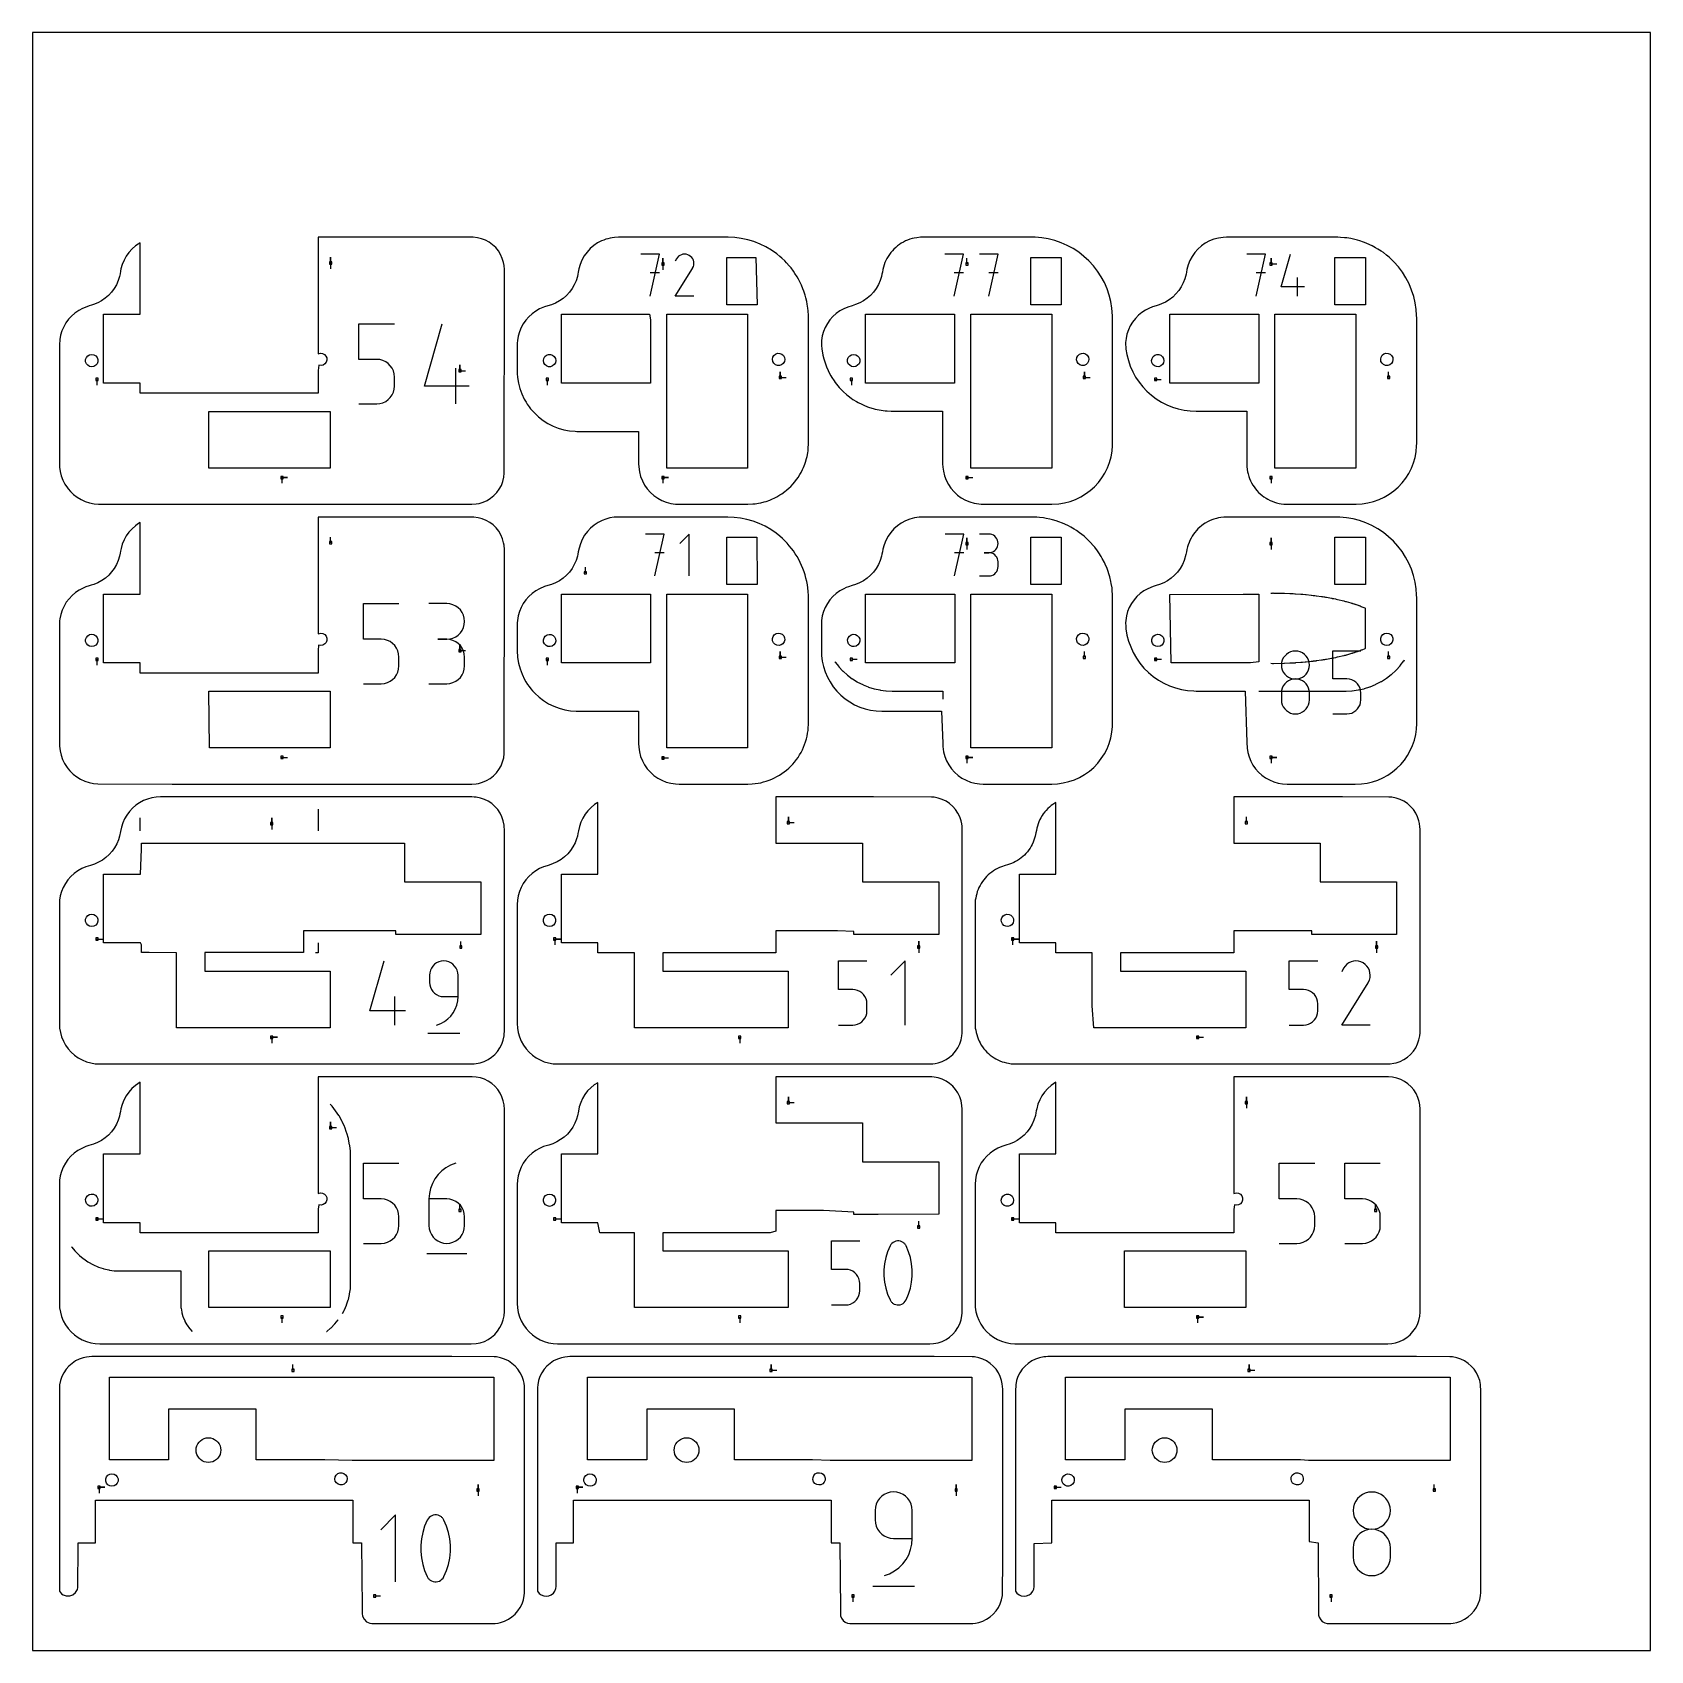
# Model space of a CAD drawing. Extents: x 0 to 400, y 0 to 400.
import ezdxf

# ---------------------------------------------------------------- set-up
doc = ezdxf.new("R2010")
doc.units = 0

msp = doc.modelspace()

# ---------------------------------------------------------------- linework, layer by layer
at = {"layer": 'annotation', "color": 1}
for p, q in [((73.717974, 343.005649), (73.717974, 344.434399)), ((73.717974, 343.005649), (73.717974, 344.434399)), ((73.717974, 344.434399), (73.717974, 343.005649)), ((155.023933, 345.179404), (150.412943, 345.179404)), ((152.718763, 334.810367), (155.023933, 345.179404)), ((155.842497, 342.767525), (155.842497, 344.196274)), ((155.842497, 342.767525), (155.842497, 344.196274)), ((155.842497, 344.196274), (155.842497, 342.767525)), ((159.222303, 344.02641), (158.919932, 343.446379)), ((159.462259, 344.36667), (159.222303, 344.02641)), ((159.750151, 344.650709), (159.462259, 344.36667)), ((160.077226, 344.876251), (159.750151, 344.650709)), ((160.434726, 345.041022), (160.077226, 344.876251)), ((160.813896, 345.142747), (160.434726, 345.041022)), ((161.20598, 345.179151), (160.813896, 345.142747)), ((161.602222, 345.147961), (161.20598, 345.179151)), ((161.993868, 345.046902), (161.602222, 345.147961)), ((162.37216, 344.873698), (161.993868, 345.046902)), ((162.710502, 344.633443), (162.37216, 344.873698)), ((162.37216, 344.873698), (162.37216, 344.873698)), ((162.993392, 344.345138), (162.710502, 344.633443)), ((163.218316, 344.017619), (162.993392, 344.345138)), ((163.382757, 343.659723), (163.218316, 344.017619)), ((230.190895, 345.174575), (225.580678, 345.174575)), ((227.886111, 334.807276), (230.190895, 345.174575)), ((231.011465, 342.767525), (231.011465, 344.196275)), ((238.688848, 345.174575), (234.078632, 345.174575)), ((236.384065, 334.807276), (238.688848, 345.174575)), ((304.792789, 345.174575), (300.182572, 345.174575)), ((302.488006, 334.807276), (304.792789, 345.174575)), ((306.186467, 342.767525), (306.186467, 344.196275)), ((306.186467, 342.767525), (306.186467, 344.196275)), ((306.186467, 344.196275), (306.186467, 342.767525)), ((308.680851, 337.112059), (310.979783, 345.174575)), ((73.717974, 343.005649), (73.717974, 341.576899)), ((155.023933, 340.561912), (152.718763, 340.561912)), ((155.842497, 342.767525), (155.842497, 341.338775)), ((158.91343, 334.810283), (163.168728, 341.660766)), ((163.168728, 341.660766), (163.173815, 341.667061)), ((163.168728, 341.660766), (163.168728, 341.660766)), ((163.173815, 341.667061), (163.178693, 341.673409)), ((163.178693, 341.673409), (163.183395, 341.679864)), ((163.183395, 341.679864), (163.187952, 341.68648)), ((163.187952, 341.68648), (163.192396, 341.69331)), ((163.192396, 341.69331), (163.196761, 341.700408)), ((163.196761, 341.700408), (163.201077, 341.707827)), ((163.201077, 341.707827), (163.205378, 341.71562)), ((163.205378, 341.71562), (163.209694, 341.723841)), ((163.209694, 341.723841), (163.385394, 342.101085)), ((163.209694, 341.723841), (163.209694, 341.723841)), ((163.484202, 343.280286), (163.382757, 343.659723)), ((163.385394, 342.101085), (163.488035, 342.49213)), ((163.520133, 342.888143), (163.484202, 343.280286)), ((163.488035, 342.49213), (163.520133, 342.888143)), ((230.190895, 340.557856), (227.886111, 340.557856)), ((238.688848, 340.557856), (236.384065, 340.557856)), ((304.792789, 340.557856), (302.488006, 340.557856)), ((306.186467, 342.767525), (307.615217, 342.767525)), ((314.437283, 337.112059), (308.680851, 337.112059)), ((312.711784, 334.807276), (312.711784, 339.411641)), ((163.518567, 334.810283), (158.91343, 334.810283)), ((80.716877, 319.169307), (80.716877, 327.987434)), ((80.716877, 327.987434), (89.51141, 327.987434)), ((96.937152, 312.587688), (101.328209, 327.987434)), ((70.622368, 323.793089), (70.622367, 323.642459)), ((85.114144, 319.169307), (80.716877, 319.169307)), ((85.903694, 319.09873), (85.114144, 319.169307)), ((86.64717, 318.895181), (85.903694, 319.09873)), ((87.332071, 318.570936), (86.64717, 318.895181)), ((87.945897, 318.13827), (87.332071, 318.570936)), ((88.476148, 317.609458), (87.945897, 318.13827)), ((88.910325, 316.996775), (88.476148, 317.609458)), ((89.235928, 316.312496), (88.910325, 316.996775)), ((89.440456, 315.568896), (89.235928, 316.312496)), ((104.636404, 308.185455), (104.636404, 316.979987)), ((105.667496, 316.367523), (105.667496, 317.796272)), ((105.667496, 316.367523), (105.667496, 317.796272)), ((105.667496, 317.796272), (105.667496, 316.367523)), ((105.667496, 316.367523), (107.096246, 316.367522)), ((184.880623, 314.700648), (184.880623, 316.129397)), ((184.880623, 314.700648), (184.880623, 316.129397)), ((184.880623, 316.129397), (184.880623, 314.700648)), ((260.044763, 314.700648), (260.044763, 316.129398)), ((260.044763, 314.700648), (260.044763, 316.129398)), ((260.044763, 316.129398), (260.044763, 314.700648)), ((335.218558, 314.700648), (335.218558, 316.129398)), ((15.955474, 314.224398), (15.955473, 312.795648)), ((89.440415, 311.796659), (89.51141, 312.587688)), ((89.51141, 314.77825), (89.440456, 315.568896)), ((89.51141, 312.587688), (89.51141, 314.77825)), ((89.51141, 314.77825), (89.51141, 314.77825)), ((107.932181, 312.587688), (96.937152, 312.587688)), ((127.280621, 314.224398), (127.280621, 312.795648)), ((184.880623, 314.700648), (186.309373, 314.700647)), ((202.454416, 314.224398), (202.454416, 312.795648)), ((260.044763, 314.700648), (261.473513, 314.700647)), ((277.618556, 314.224398), (279.047306, 314.224398)), ((80.716877, 308.185455), (85.114144, 308.185455)), ((85.114144, 308.185455), (85.903367, 308.256415)), ((85.114144, 308.185455), (85.114144, 308.185455)), ((85.903367, 308.256415), (86.646669, 308.460991)), ((86.646669, 308.460991), (87.331519, 308.786723)), ((87.331519, 308.786723), (87.945386, 309.221152)), ((87.945386, 309.221152), (88.47574, 309.751819)), ((88.47574, 309.751819), (88.910049, 310.366265)), ((88.910049, 310.366265), (89.235785, 311.052032)), ((89.235785, 311.052032), (89.440415, 311.796659)), ((61.667498, 289.967521), (63.096248, 289.96752)), ((61.667498, 289.967521), (63.096248, 289.96752)), ((63.096248, 289.96752), (61.667498, 289.967521)), ((61.667498, 289.967521), (61.667498, 288.538771)), ((155.842497, 289.967521), (157.271247, 289.96752)), ((155.842497, 289.967521), (157.271247, 289.96752)), ((157.271247, 289.96752), (155.842497, 289.967521)), ((155.842497, 289.967521), (155.842497, 288.538771)), ((231.011465, 289.967521), (232.440215, 289.96752)), ((306.186467, 289.967521), (306.186467, 288.538771)), ((156.1747, 276.004399), (151.56371, 276.004399)), ((153.86953, 265.635362), (156.1747, 276.004399)), ((162.368908, 276.004399), (160.063739, 273.698579)), ((162.368908, 265.635362), (162.368908, 276.004399)), ((230.199718, 276.004399), (225.588728, 276.004399)), ((227.894548, 265.635362), (230.199718, 276.004399)), ((73.717974, 273.830645), (73.717974, 275.259394)), ((231.017499, 273.59252), (231.017499, 275.02127)), ((231.017499, 273.59252), (231.017499, 275.02127)), ((231.017499, 275.02127), (231.017499, 273.59252)), ((231.017499, 273.59252), (231.017499, 272.16377)), ((236.391001, 275.992369), (234.088432, 275.992369)), ((236.805123, 275.955199), (236.391001, 275.992369)), ((237.194798, 275.848078), (236.805123, 275.955199)), ((237.553544, 275.677596), (237.194798, 275.848078)), ((237.87488, 275.45034), (237.553544, 275.677596)), ((238.152325, 275.1729), (237.87488, 275.45034)), ((237.87488, 271.929832), (238.152325, 272.207817)), ((238.379398, 274.851863), (238.152325, 275.1729)), ((238.152325, 272.207817), (238.379398, 272.529666)), ((238.549617, 274.493817), (238.379398, 274.851863)), ((238.379398, 272.529666), (238.549617, 272.888844)), ((238.656501, 274.10535), (238.549617, 274.493817)), ((238.549617, 272.888844), (238.656501, 273.278818)), ((238.693569, 273.693052), (238.656501, 274.10535)), ((238.656501, 273.278818), (238.693569, 273.693052)), ((238.693569, 273.693052), (238.693569, 273.693052)), ((306.186467, 273.59252), (306.186467, 275.02127)), ((306.186467, 273.59252), (306.186467, 275.02127)), ((306.186467, 275.02127), (306.186467, 273.59252)), ((306.186467, 273.59252), (306.186467, 272.16377)), ((156.1747, 271.386907), (153.86953, 271.386907)), ((230.199718, 271.386907), (227.894548, 271.386907)), ((236.391001, 271.387232), (235.238091, 271.387232)), ((235.238091, 271.387232), (236.391001, 271.387232)), ((236.391001, 271.387232), (236.805123, 271.424412)), ((236.805123, 271.350061), (236.391001, 271.387232)), ((236.391001, 271.387232), (236.391001, 271.387232)), ((236.805123, 271.424412), (237.194798, 271.531595)), ((237.194798, 271.242941), (236.805123, 271.350061)), ((237.194798, 271.531595), (237.553544, 271.702247)), ((237.553544, 271.072458), (237.194798, 271.242941)), ((237.553544, 271.702247), (237.87488, 271.929832)), ((237.87488, 270.845203), (237.553544, 271.072458)), ((238.152325, 270.567762), (237.87488, 270.845203)), ((238.379398, 270.246725), (238.152325, 270.567762)), ((238.549617, 269.888679), (238.379398, 270.246725)), ((238.656501, 269.500213), (238.549617, 269.888679)), ((238.693569, 269.087915), (238.656501, 269.500213)), ((238.693569, 267.935005), (238.693569, 269.087915)), ((238.693569, 269.087915), (238.693569, 269.087915)), ((136.701721, 266.410023), (136.701721, 267.838773)), ((234.088432, 265.635687), (236.391001, 265.635687)), ((236.391001, 265.635687), (236.805123, 265.672837)), ((236.391001, 265.635687), (236.391001, 265.635687)), ((236.805123, 265.672837), (237.194798, 265.779904)), ((237.194798, 265.779904), (237.553544, 265.950317)), ((237.553544, 265.950317), (237.87488, 266.177502)), ((237.87488, 266.177502), (238.152325, 266.454889)), ((238.152325, 266.454889), (238.379398, 266.775905)), ((238.379398, 266.775905), (238.549617, 267.133978)), ((238.549617, 267.133978), (238.656501, 267.522535)), ((238.656501, 267.522535), (238.693569, 267.935005)), ((306.135281, 261.416222), (306.559937, 261.422853)), ((306.559937, 261.422853), (306.683766, 261.424727)), ((306.683766, 261.424727), (306.807435, 261.422767)), ((306.807435, 261.422767), (309.297195, 261.383978)), ((309.297195, 261.383978), (309.405653, 261.382307)), ((309.405653, 261.382307), (309.528285, 261.376551)), ((309.528285, 261.376551), (310.842923, 261.315031)), ((310.842923, 261.315031), (310.912537, 261.31182)), ((310.912537, 261.31182), (311.659299, 261.276796)), ((311.659299, 261.276796), (312.064508, 261.257832)), ((312.064508, 261.257832), (312.102368, 261.256082)), ((312.102368, 261.256082), (312.222793, 261.24667)), ((312.222793, 261.24667), (313.513826, 261.145039)), ((313.513826, 261.145039), (313.55319, 261.141925)), ((313.55319, 261.141925), (313.976121, 261.108706)), ((313.976121, 261.108706), (314.036759, 261.103943)), ((314.036759, 261.103943), (314.687133, 261.052656)), ((314.687133, 261.052656), (314.741514, 261.048498)), ((314.741514, 261.048498), (314.746538, 261.048093)), ((314.746538, 261.048093), (314.864099, 261.034793)), ((314.864099, 261.034793), (316.124864, 260.892807)), ((316.124864, 260.892807), (316.162825, 260.888514)), ((316.162825, 260.888514), (316.569488, 260.842733)), ((316.569488, 260.842733), (316.608777, 260.838368)), ((316.608777, 260.838368), (317.029812, 260.79091)), ((317.029812, 260.79091), (317.2879, 260.761862)), ((317.2879, 260.761862), (317.31196, 260.759156)), ((317.31196, 260.759156), (317.426932, 260.742018)), ((317.426932, 260.742018), (318.660234, 260.558578)), ((318.660234, 260.558578), (318.670323, 260.557093)), ((318.670323, 260.557093), (318.777616, 260.541074)), ((318.777616, 260.541074), (318.804, 260.53719)), ((318.804, 260.53719), (318.98043, 260.51091)), ((319.103888, 260.492522), (319.110256, 260.491574)), ((319.110256, 260.491574), (319.369894, 260.453002)), ((319.369894, 260.453002), (319.390984, 260.449932)), ((319.390984, 260.449932), (319.617323, 260.416161)), ((319.617323, 260.416161), (319.762728, 260.394566)), ((319.762728, 260.394566), (319.776398, 260.3925)), ((319.776398, 260.3925), (319.890214, 260.371158)), ((319.890214, 260.371158), (321.111173, 260.141196)), ((321.111173, 260.141196), (321.115261, 260.140354)), ((321.115261, 260.140354), (321.158774, 260.132254)), ((321.158774, 260.132254), (321.172119, 260.129598)), ((321.172119, 260.129598), (321.316061, 260.102581)), ((321.316061, 260.102581), (321.327188, 260.100474)), ((321.327188, 260.100474), (321.446745, 260.078011)), ((321.446745, 260.078011), (321.455372, 260.076365)), ((321.455372, 260.076365), (321.54738, 260.058956)), ((321.54738, 260.058956), (321.553702, 260.057846)), ((321.553702, 260.057846), (321.621422, 260.04509)), ((321.621422, 260.04509), (321.625312, 260.044241)), ((321.625312, 260.044241), (321.667734, 260.036279)), ((321.667734, 260.036279), (321.669498, 260.035961)), ((321.669498, 260.035961), (321.687774, 260.032594)), ((321.687774, 260.032594), (322.078167, 259.959018)), ((81.817125, 249.994302), (81.817125, 258.812429)), ((81.817125, 258.812429), (90.611658, 258.812429)), ((102.434666, 258.789455), (98.0374, 258.789455)), ((103.225525, 258.718469), (102.434666, 258.789455)), ((103.969696, 258.513899), (103.225525, 258.718469)), ((104.654801, 258.188325), (103.969696, 258.513899)), ((105.268464, 257.75433), (104.654801, 258.188325)), ((105.798307, 257.224496), (105.268464, 257.75433)), ((106.231952, 256.611404), (105.798307, 257.224496)), ((106.557023, 255.927636), (106.231952, 256.611404)), ((322.078167, 259.959018), (322.114485, 259.952119)), ((322.114485, 259.952119), (322.126087, 259.949452)), ((322.126087, 259.949452), (322.250126, 259.9205)), ((322.250126, 259.9205), (322.277284, 259.914178)), ((322.277284, 259.914178), (322.568942, 259.846151)), ((322.568942, 259.846151), (322.569948, 259.845911)), ((322.569948, 259.845911), (322.579616, 259.843627)), ((322.579616, 259.843627), (324.157046, 259.475433)), ((324.157046, 259.475433), (324.304133, 259.441153)), ((324.304133, 259.441153), (324.327485, 259.434526)), ((324.327485, 259.434526), (324.577764, 259.363172)), ((324.577764, 259.363172), (324.591459, 259.359159)), ((324.591459, 259.359159), (324.737913, 259.317392)), ((324.737913, 259.317392), (325.934879, 258.976156)), ((325.934879, 258.976156), (326.046577, 258.944252)), ((326.046577, 258.944252), (326.062933, 258.939598)), ((326.062933, 258.939598), (326.239121, 258.889364)), ((326.239121, 258.889364), (326.315998, 258.867441)), ((326.315998, 258.867441), (326.323151, 258.865489)), ((326.323151, 258.865489), (326.330682, 258.862881)), ((326.330682, 258.862881), (326.41079, 258.834948)), ((326.41079, 258.834948), (326.428472, 258.828871)), ((326.428472, 258.828871), (326.61825, 258.762961)), ((326.61825, 258.762961), (326.627141, 258.759977)), ((326.627141, 258.759977), (326.722054, 258.726928)), ((326.722054, 258.726928), (326.737781, 258.721532)), ((326.737781, 258.721532), (326.906528, 258.662893)), ((326.906528, 258.662893), (326.928966, 258.655115)), ((326.928966, 258.655115), (327.169725, 258.571521)), ((327.169725, 258.571521), (327.191612, 258.564038)), ((327.191612, 258.564038), (327.425204, 258.482812)), ((327.425204, 258.482812), (327.446196, 258.475493)), ((327.446196, 258.475493), (327.671525, 258.397363)), ((327.671525, 258.397363), (327.691538, 258.3905)), ((327.691538, 258.3905), (327.904913, 258.316302)), ((327.904913, 258.316302), (327.923623, 258.309899)), ((327.923623, 258.309899), (328.123955, 258.240274)), ((328.123955, 258.240274), (328.150787, 258.23094)), ((328.150787, 258.23094), (328.153303, 258.230136)), ((328.153303, 258.230136), (328.176655, 258.220266)), ((328.176655, 258.220266), (328.427585, 258.113844)), ((328.427585, 258.113844), (328.44216, 258.107683)), ((328.44216, 258.107683), (328.598207, 258.041475)), ((328.598207, 258.041475), (329.336866, 257.728105)), ((329.336866, 257.728105), (329.405724, 257.698926)), ((329.405645, 257.573163), (329.405642, 257.451506)), ((329.405642, 257.451506), (329.40567, 248.284184)), ((329.405718, 257.598595), (329.405645, 257.573163)), ((329.405724, 257.698926), (329.405718, 257.598595)), ((105.798307, 251.562011), (106.231952, 252.176653)), ((106.231952, 252.176653), (106.557023, 252.862585)), ((106.761142, 255.185774), (106.557023, 255.927636)), ((106.557023, 252.862585), (106.761142, 253.607326)), ((106.831933, 254.398398), (106.761142, 255.185774)), ((106.761142, 253.607326), (106.831933, 254.398398)), ((106.831933, 254.398398), (106.831933, 254.398398)), ((86.214391, 249.994302), (81.817125, 249.994302)), ((87.003942, 249.923725), (86.214391, 249.994302)), ((87.747418, 249.720176), (87.003942, 249.923725)), ((88.432319, 249.395931), (87.747418, 249.720176)), ((89.046145, 248.963265), (88.432319, 249.395931)), ((89.576396, 248.434453), (89.046145, 248.963265)), ((90.010573, 247.82177), (89.576396, 248.434453)), ((102.434666, 249.994923), (100.232929, 249.994923)), ((100.232929, 249.994923), (102.434666, 249.994923)), ((102.434666, 249.994923), (103.225525, 250.065926)), ((103.225525, 249.923937), (102.434666, 249.994923)), ((102.434666, 249.994923), (102.434666, 249.994923)), ((103.225525, 250.065926), (103.969696, 250.270616)), ((103.969696, 249.719366), (103.225525, 249.923937)), ((103.969696, 250.270616), (104.654801, 250.596513)), ((104.654801, 249.393792), (103.969696, 249.719366)), ((104.654801, 250.596513), (105.268464, 251.031138)), ((105.268464, 248.959798), (104.654801, 249.393792)), ((105.268464, 251.031138), (105.798307, 251.562011)), ((105.798307, 248.429964), (105.268464, 248.959798)), ((105.667496, 247.192518), (105.667496, 248.621268)), ((105.667496, 247.192518), (105.667496, 248.621268)), ((105.667496, 248.621268), (105.667496, 247.192518)), ((106.231952, 247.816872), (105.798307, 248.429964)), ((329.40567, 248.284184), (329.405623, 247.802265)), ((15.955474, 245.049393), (15.955473, 243.620643)), ((70.622352, 245.509591), (70.62235, 245.358959)), ((90.336176, 247.137491), (90.010573, 247.82177)), ((90.540704, 246.393891), (90.336176, 247.137491)), ((90.611658, 245.603245), (90.540704, 246.393891)), ((90.611658, 243.412683), (90.611658, 245.603245)), ((90.611658, 245.603245), (90.611658, 245.603245)), ((105.667496, 247.192518), (107.096246, 247.192517)), ((106.557023, 247.133103), (106.231952, 247.816872)), ((106.761142, 246.391241), (106.557023, 247.133103)), ((106.831933, 245.603866), (106.761142, 246.391241)), ((106.831933, 243.402128), (106.831933, 245.603866)), ((106.831933, 245.603866), (106.831933, 245.603866)), ((127.280621, 245.049393), (127.280621, 243.620643)), ((184.880623, 245.525643), (184.880623, 246.954393)), ((184.880623, 245.525643), (184.880623, 246.954393)), ((184.880623, 246.954393), (184.880623, 245.525643)), ((184.880623, 245.525643), (186.309373, 245.525642)), ((198.35694, 244.415902), (198.373959, 244.390535)), ((198.373959, 244.390535), (198.425475, 244.316749)), ((198.425475, 244.316749), (199.304041, 243.221679)), ((202.455623, 245.049393), (203.884373, 245.049392)), ((260.055625, 245.525643), (260.055625, 246.954393)), ((277.629419, 245.049393), (279.058169, 245.049393)), ((308.79205, 244.244453), (308.736328, 243.626109)), ((308.952671, 244.827055), (308.79205, 244.244453)), ((309.208374, 245.364034), (308.952671, 244.827055)), ((309.549343, 245.845509), (309.208374, 245.364034)), ((310.842877, 244.060421), (309.528247, 243.998884)), ((309.965762, 246.2616), (309.549343, 245.845509)), ((310.447813, 246.602426), (309.965762, 246.2616)), ((310.985682, 246.858106), (310.447813, 246.602426)), ((311.598914, 244.095802), (310.842877, 244.060421)), ((311.56955, 247.01876), (310.985682, 246.858106)), ((312.189603, 247.074507), (311.56955, 247.01876)), ((311.669453, 244.099106), (311.598914, 244.095802)), ((312.065425, 244.117648), (311.669453, 244.099106)), ((312.102312, 244.119463), (312.065425, 244.117648)), ((312.222797, 244.128862), (312.102312, 244.119463)), ((312.809655, 247.01876), (312.189603, 247.074507)), ((312.189603, 247.074507), (312.189603, 247.074507)), ((313.513772, 244.230535), (312.222797, 244.128862)), ((313.393523, 246.858106), (312.809655, 247.01876)), ((313.931392, 246.602426), (313.393523, 246.858106)), ((313.942101, 244.264128), (313.513772, 244.230535)), ((314.413443, 246.2616), (313.931392, 246.602426)), ((313.982111, 244.26726), (313.942101, 244.264128)), ((314.637825, 244.318955), (313.982111, 244.26726)), ((314.829862, 245.845509), (314.413443, 246.2616)), ((314.698939, 244.323714), (314.637825, 244.318955)), ((314.742528, 244.327194), (314.698939, 244.323714)), ((314.746591, 244.327549), (314.742528, 244.327194)), ((314.864189, 244.340718), (314.746591, 244.327549)), ((315.170831, 245.364034), (314.829862, 245.845509)), ((316.124757, 244.482604), (314.864189, 244.340718)), ((315.426534, 244.827055), (315.170831, 245.364034)), ((315.587155, 244.244453), (315.426534, 244.827055)), ((315.642877, 243.626109), (315.587155, 244.244453)), ((316.535351, 244.528937), (316.124757, 244.482604)), ((316.573663, 244.533197), (316.535351, 244.528937)), ((316.998315, 244.580986), (316.573663, 244.533197)), ((317.037926, 244.585454), (316.998315, 244.580986)), ((317.288578, 244.613654), (317.037926, 244.585454)), ((317.311956, 244.616332), (317.288578, 244.613654)), ((317.42704, 244.63346), (317.311956, 244.616332)), ((318.660124, 244.816961), (317.42704, 244.63346)), ((318.770357, 244.833352), (318.660124, 244.816961)), ((318.780697, 244.834789), (318.770357, 244.833352)), ((319.065536, 244.877243), (318.780697, 244.834789)), ((319.092122, 244.881193), (319.065536, 244.877243)), ((319.348891, 244.919378), (319.092122, 244.881193)), ((319.37292, 244.922934), (319.348891, 244.919378)), ((319.599067, 244.956606), (319.37292, 244.922934)), ((319.620198, 244.959802), (319.599067, 244.956606)), ((319.762982, 244.981003), (319.620198, 244.959802)), ((319.776398, 244.982985), (319.762982, 244.981003)), ((319.890263, 245.004425), (319.776398, 244.982985)), ((321.11088, 245.23424), (319.890263, 245.004425)), ((321.158897, 245.243344), (321.11088, 245.23424)), ((321.163354, 245.244149), (321.158897, 245.243344)), ((321.307109, 245.271303), (321.163354, 245.244149)), ((321.320487, 245.273743), (321.307109, 245.271303)), ((321.437943, 245.295907), (321.320487, 245.273743)), ((321.448879, 245.29795), (321.437943, 245.295907)), ((321.54294, 245.315674), (321.448879, 245.29795)), ((321.474482, 240.168447), (321.474482, 247.093524)), ((321.474482, 247.093524), (328.38103, 247.093524)), ((321.551767, 245.317348), (321.54294, 245.315674)), ((321.61938, 245.330114), (321.551767, 245.317348)), ((321.625731, 245.331235), (321.61938, 245.330114)), ((321.667963, 245.339266), (321.625731, 245.331235)), ((321.671925, 245.339974), (321.667963, 245.339266)), ((321.690251, 245.343484), (321.671925, 245.339974)), ((321.691842, 245.343797), (321.690251, 245.343484)), ((322.078514, 245.416517), (321.691842, 245.343797)), ((322.114468, 245.423272), (322.078514, 245.416517)), ((322.126123, 245.426034), (322.114468, 245.423272)), ((322.250106, 245.454949), (322.126123, 245.426034)), ((322.541844, 245.522997), (322.250106, 245.454949)), ((322.568979, 245.529447), (322.541844, 245.522997)), ((322.578749, 245.531694), (322.568979, 245.529447)), ((322.579624, 245.531878), (322.578749, 245.531694)), ((324.157111, 245.90005), (322.579624, 245.531878)), ((324.304184, 245.934439), (324.157111, 245.90005)), ((324.327592, 245.941102), (324.304184, 245.934439)), ((324.577759, 246.012389), (324.327592, 245.941102)), ((324.724235, 246.054152), (324.577759, 246.012389)), ((324.737891, 246.058064), (324.724235, 246.054152)), ((324.849506, 246.08996), (324.737891, 246.058064)), ((326.046607, 246.431185), (324.849506, 246.08996)), ((326.222668, 246.481449), (326.046607, 246.431185)), ((326.239104, 246.486109), (326.222668, 246.481449)), ((326.316028, 246.50809), (326.239104, 246.486109)), ((326.32321, 246.510104), (326.316028, 246.50809)), ((326.330675, 246.512645), (326.32321, 246.510104)), ((326.410775, 246.540425), (326.330675, 246.512645)), ((326.600451, 246.60632), (326.410775, 246.540425)), ((326.618165, 246.612503), (326.600451, 246.60632)), ((326.713266, 246.645545), (326.618165, 246.612503)), ((326.722112, 246.648562), (326.713266, 246.645545)), ((326.890778, 246.70719), (326.722112, 246.648562)), ((326.906562, 246.712589), (326.890778, 246.70719)), ((327.1473, 246.796113), (326.906562, 246.712589)), ((327.169816, 246.804005), (327.1473, 246.796113)), ((327.403401, 246.885087), (327.169816, 246.804005)), ((327.425289, 246.892688), (327.403401, 246.885087)), ((327.650625, 246.970886), (327.425289, 246.892688)), ((327.67153, 246.97819), (327.650625, 246.970886)), ((327.885104, 247.052228), (327.67153, 246.97819)), ((327.904943, 247.059233), (327.885104, 247.052228)), ((328.105277, 247.128729), (327.904943, 247.059233)), ((328.123839, 247.135236), (328.105277, 247.128729)), ((328.150742, 247.14449), (328.123839, 247.135236)), ((328.153247, 247.145434), (328.150742, 247.14449)), ((328.176692, 247.155249), (328.153247, 247.145434)), ((328.42762, 247.261772), (328.176692, 247.155249)), ((328.583632, 247.327945), (328.42762, 247.261772)), ((328.598157, 247.334103), (328.583632, 247.327945)), ((329.33684, 247.647346), (328.598157, 247.334103)), ((329.405758, 247.676583), (329.33684, 247.647346)), ((329.405623, 247.802265), (329.4057, 247.801893)), ((329.4057, 247.801893), (329.405675, 247.776662)), ((329.405675, 247.776662), (329.405758, 247.676583)), ((335.219765, 245.525643), (335.219765, 246.954393)), ((338.114309, 243.478727), (338.991148, 244.621644)), ((338.991148, 244.621644), (339.041179, 244.693294)), ((339.041179, 244.693294), (339.180433, 244.911893)), ((88.431767, 239.611718), (89.045634, 240.046147)), ((89.045634, 240.046147), (89.575988, 240.576814)), ((89.575988, 240.576814), (90.010297, 241.191261)), ((90.010297, 241.191261), (90.336033, 241.877027)), ((90.336033, 241.877027), (90.540663, 242.621654)), ((90.540663, 242.621654), (90.611658, 243.412683)), ((104.654801, 239.611925), (105.268464, 240.045787)), ((105.268464, 240.045787), (105.798307, 240.575519)), ((105.798307, 240.575519), (106.231952, 241.18857)), ((106.231952, 241.18857), (106.557023, 241.872389)), ((106.557023, 241.872389), (106.761142, 242.614425)), ((106.761142, 242.614425), (106.831933, 243.402128)), ((199.304041, 243.221679), (199.361751, 243.152643)), ((199.361751, 243.152643), (200.330394, 242.136291)), ((200.330394, 242.136291), (200.39407, 242.072663)), ((200.39407, 242.072663), (201.445635, 241.142495)), ((201.445635, 241.142495), (201.514602, 241.084709)), ((201.514602, 241.084709), (202.641496, 240.247344)), ((202.641496, 240.247344), (202.715346, 240.195917)), ((202.715346, 240.195917), (203.909492, 239.45756)), ((306.559977, 243.953571), (306.135281, 243.960032)), ((306.68373, 243.951755), (306.559977, 243.953571)), ((306.807491, 243.953652), (306.68373, 243.951755)), ((309.297224, 243.991553), (306.807491, 243.953652)), ((308.736328, 243.626109), (308.736328, 243.626109)), ((308.736328, 243.626109), (308.792082, 243.004863)), ((308.792082, 243.004863), (308.952783, 242.42)), ((308.952783, 242.42), (309.208591, 241.881322)), ((309.208591, 241.881322), (309.549664, 241.39863)), ((309.405738, 243.993219), (309.297224, 243.991553)), ((309.528247, 243.998884), (309.405738, 243.993219)), ((309.549664, 241.39863), (309.966163, 240.981723)), ((309.966163, 240.981723), (310.448247, 240.640402)), ((310.448247, 240.640402), (310.986075, 240.384467)), ((311.56955, 240.1122), (310.985682, 239.951462)), ((310.986075, 240.384467), (311.569807, 240.22372)), ((312.189603, 240.167959), (311.56955, 240.1122)), ((311.569807, 240.22372), (312.189603, 240.167959)), ((312.189603, 240.167959), (312.809398, 240.22372)), ((312.809655, 240.112232), (312.189603, 240.167959)), ((312.189603, 240.167959), (312.189603, 240.167959)), ((312.189603, 240.167959), (312.189603, 240.167959)), ((312.809398, 240.22372), (313.39313, 240.384467)), ((313.393523, 239.951574), (312.809655, 240.112232)), ((313.39313, 240.384467), (313.930958, 240.640402)), ((313.930958, 240.640402), (314.413042, 240.981723)), ((314.413042, 240.981723), (314.829541, 241.39863)), ((314.829541, 241.39863), (315.170615, 241.881322)), ((315.170615, 241.881322), (315.426422, 242.42)), ((315.426422, 242.42), (315.587123, 243.004863)), ((315.587123, 243.004863), (315.642877, 243.626109)), ((315.642877, 243.626109), (315.642877, 243.626109)), ((324.927756, 240.168447), (321.474482, 240.168447)), ((325.547809, 240.113021), (324.927756, 240.168447)), ((326.131677, 239.953169), (325.547809, 240.113021)), ((333.464778, 239.557791), (334.67964, 240.331806)), ((334.67964, 240.331806), (334.751288, 240.381707)), ((334.751288, 240.381707), (335.894177, 241.258678)), ((335.894177, 241.258678), (335.961199, 241.314687)), ((335.961199, 241.314687), (337.023155, 242.287998)), ((337.023155, 242.287998), (337.084959, 242.349682)), ((337.084959, 242.349682), (338.058199, 243.411809)), ((338.058199, 243.411809), (338.114309, 243.478727)), ((81.817125, 239.01045), (86.214391, 239.01045)), ((86.214391, 239.01045), (87.003615, 239.08141)), ((86.214391, 239.01045), (86.214391, 239.01045)), ((87.003615, 239.08141), (87.746917, 239.285986)), ((87.746917, 239.285986), (88.431767, 239.611718)), ((98.0374, 239.011071), (102.434666, 239.011071)), ((102.434666, 239.011071), (103.225525, 239.082016)), ((102.434666, 239.011071), (102.434666, 239.011071)), ((103.225525, 239.082016), (103.969696, 239.286484)), ((103.969696, 239.286484), (104.654801, 239.611925)), ((203.909492, 239.45756), (203.987652, 239.412741)), ((203.987652, 239.412741), (205.240243, 238.778711)), ((205.240243, 238.778711), (205.321917, 238.741128)), ((205.321917, 238.741128), (206.623952, 238.215907)), ((206.623952, 238.215907), (206.7088, 238.185655)), ((206.7088, 238.185655), (208.050714, 237.773156)), ((208.050714, 237.773156), (208.137837, 237.750399)), ((208.137837, 237.750399), (209.51004, 237.453683)), ((209.51004, 237.453683), (209.598826, 237.438724)), ((209.598826, 237.438724), (210.991324, 237.259822)), ((210.991324, 237.259822), (211.08109, 237.252851)), ((211.08109, 237.252851), (212.483685, 237.193085)), ((212.483685, 237.193085), (212.517524, 237.192539)), ((212.517524, 237.192539), (213.175407, 237.19247)), ((213.175407, 237.19247), (225.017545, 237.192458)), ((225.017545, 237.192458), (225.017511, 235.19252)), ((303.180432, 237.192486), (324.680495, 237.192536)), ((308.79205, 237.331741), (308.736328, 236.710784)), ((308.736328, 236.710784), (308.736328, 234.990486)), ((308.952671, 237.916377), (308.79205, 237.331741)), ((309.208374, 238.454885), (308.952671, 237.916377)), ((309.549343, 238.937456), (309.208374, 238.454885)), ((309.965762, 239.354281), (309.549343, 238.937456)), ((310.447813, 239.695553), (309.965762, 239.354281)), ((310.985682, 239.951462), (310.447813, 239.695553)), ((313.931392, 239.695769), (313.393523, 239.951574)), ((314.413443, 239.354602), (313.931392, 239.695769)), ((314.829862, 238.937857), (314.413443, 239.354602)), ((315.170831, 238.455318), (314.829862, 238.937857)), ((315.426534, 237.916771), (315.170831, 238.455318)), ((315.587155, 237.331998), (315.426534, 237.916771)), ((315.642877, 236.710784), (315.587155, 237.331998)), ((315.642877, 234.990486), (315.642877, 236.710784)), ((315.642877, 236.710784), (315.642877, 236.710784)), ((324.680495, 237.192536), (324.713225, 237.193104)), ((324.713225, 237.193104), (326.15234, 237.255941)), ((326.669545, 239.698533), (326.131677, 239.953169)), ((326.15234, 237.255941), (326.239482, 237.262601)), ((326.239482, 237.262601), (327.667609, 237.450734)), ((327.151597, 239.35875), (326.669545, 239.698533)), ((327.568016, 238.943462), (327.151597, 239.35875)), ((327.908985, 238.462308), (327.568016, 238.943462)), ((327.667609, 237.450734), (327.753831, 237.465162)), ((327.753831, 237.465162), (329.160202, 237.776964)), ((328.164688, 237.924927), (327.908985, 238.462308)), ((328.325309, 237.340961), (328.164688, 237.924927)), ((328.38103, 236.720049), (328.325309, 237.340961)), ((328.38103, 234.999751), (328.38103, 236.720049)), ((328.38103, 236.720049), (328.38103, 236.720049)), ((329.160202, 237.776964), (329.244806, 237.798846)), ((329.244806, 237.798846), (330.618569, 238.232015)), ((330.618569, 238.232015), (330.700962, 238.261479)), ((330.700962, 238.261479), (332.031695, 238.812758)), ((332.031695, 238.812758), (332.111113, 238.8493)), ((332.111113, 238.8493), (333.388873, 239.51433)), ((333.388873, 239.51433), (333.464778, 239.557791)), ((308.736328, 234.990486), (308.736328, 234.990486)), ((308.736328, 234.990486), (308.792082, 234.369574)), ((308.792082, 234.369574), (308.952783, 233.785608)), ((308.952783, 233.785608), (309.208591, 233.248227)), ((309.208591, 233.248227), (309.549664, 232.767073)), ((309.549664, 232.767073), (309.966163, 232.351785)), ((309.966163, 232.351785), (310.448247, 232.012003)), ((310.448247, 232.012003), (310.986075, 231.757366)), ((313.39313, 231.757366), (313.930958, 232.012003)), ((313.930958, 232.012003), (314.413042, 232.351785)), ((314.413042, 232.351785), (314.829541, 232.767073)), ((314.829541, 232.767073), (315.170615, 233.248227)), ((315.170615, 233.248227), (315.426422, 233.785608)), ((315.426422, 233.785608), (315.587123, 234.369574)), ((315.587123, 234.369574), (315.642877, 234.990486)), ((326.131284, 231.758961), (326.669112, 232.014766)), ((326.669112, 232.014766), (327.151196, 232.355933)), ((327.151196, 232.355933), (327.567695, 232.772678)), ((327.567695, 232.772678), (327.908768, 233.255217)), ((327.908768, 233.255217), (328.164576, 233.793765)), ((328.164576, 233.793765), (328.325277, 234.378537)), ((328.325277, 234.378537), (328.38103, 234.999751)), ((310.986075, 231.757366), (311.569807, 231.597514)), ((311.569807, 231.597514), (312.189603, 231.542088)), ((312.189603, 231.542088), (312.809398, 231.597514)), ((312.189603, 231.542088), (312.189603, 231.542088)), ((312.809398, 231.597514), (313.39313, 231.757366)), ((321.474482, 231.542576), (324.927756, 231.542576)), ((324.927756, 231.542576), (325.547552, 231.598303)), ((324.927756, 231.542576), (324.927756, 231.542576)), ((325.547552, 231.598303), (326.131284, 231.758961)), ((61.667498, 220.792516), (63.096248, 220.792516)), ((155.842497, 220.655919), (157.271247, 220.655919)), ((231.017499, 220.792516), (232.446249, 220.792516)), ((231.017499, 220.792516), (232.446249, 220.792516)), ((232.446249, 220.792516), (231.017499, 220.792516)), ((231.017499, 220.792516), (231.017499, 219.363766)), ((306.186467, 220.792516), (307.615217, 220.792516)), ((306.186467, 220.792516), (307.615217, 220.792516)), ((307.615217, 220.792516), (306.186467, 220.792516)), ((306.186467, 220.792516), (306.186467, 219.363766)), ((70.622293, 208.017515), (70.622343, 202.597211)), ((26.622388, 202.597211), (26.622366, 205.85069)), ((59.167499, 204.417515), (59.167499, 205.846265)), ((59.167499, 204.417515), (59.167499, 205.846265)), ((59.167499, 205.846265), (59.167499, 204.417515)), ((59.167499, 204.417515), (59.167499, 202.988765)), ((186.89297, 204.655639), (186.89297, 206.084389)), ((186.89297, 204.655639), (186.89297, 206.084389)), ((186.89297, 206.084389), (186.89297, 204.655639)), ((186.89297, 204.655639), (188.32172, 204.655639)), ((300.067966, 204.655639), (300.067966, 206.084389)), ((15.955474, 175.874388), (17.384224, 175.874387)), ((32.622349, 172.458392), (32.622349, 172.458392)), ((45.62235, 172.458488), (45.62235, 172.458488)), ((70.570726, 172.458386), (69.985576, 172.458376)), ((70.622389, 172.458346), (70.570726, 172.458386)), ((70.622334, 174.95844), (70.622268, 172.822844)), ((70.622268, 172.822844), (70.622389, 172.458346)), ((105.905621, 173.887789), (105.905621, 175.316539)), ((129.13047, 175.874388), (130.55922, 175.874387)), ((129.13047, 175.874388), (130.55922, 175.874387)), ((130.55922, 175.874387), (129.13047, 175.874388)), ((129.13047, 175.874388), (129.13047, 174.445638)), ((219.080618, 173.92189), (219.080617, 172.49314)), ((219.080618, 173.92189), (219.080618, 175.35064)), ((219.080618, 173.92189), (219.080618, 175.35064)), ((219.080618, 175.35064), (219.080618, 173.92189)), ((242.305466, 175.874388), (243.734216, 175.874387)), ((242.305466, 175.874388), (243.734216, 175.874387)), ((243.734216, 175.874387), (242.305466, 175.874388)), ((242.305466, 175.874388), (242.305466, 174.445638)), ((332.255614, 173.92189), (332.255614, 175.35064)), ((332.255614, 173.92189), (332.255614, 175.35064)), ((332.255614, 175.35064), (332.255614, 173.92189)), ((332.255614, 173.92189), (332.255614, 172.49314)), ((83.438904, 158.148211), (86.95175, 170.468008)), ((98.395027, 168.173878), (98.231323, 167.578085)), ((98.655616, 168.722623), (98.395027, 168.173878)), ((99.003064, 169.214337), (98.655616, 168.722623)), ((99.427347, 169.639036), (99.003064, 169.214337)), ((99.91844, 169.986736), (99.427347, 169.639036)), ((100.46632, 170.247453), (99.91844, 169.986736)), ((101.060962, 170.411205), (100.46632, 170.247453)), ((101.69234, 170.468008), (101.060962, 170.411205)), ((102.325028, 170.411205), (101.69234, 170.468008)), ((101.69234, 170.468008), (101.69234, 170.468008)), ((102.920364, 170.247453), (102.325028, 170.411205)), ((103.468448, 169.986736), (102.920364, 170.247453)), ((103.959379, 169.639036), (103.468448, 169.986736)), ((104.383253, 169.214337), (103.959379, 169.639036)), ((104.730169, 168.722623), (104.383253, 169.214337)), ((104.990226, 168.173878), (104.730169, 168.722623)), ((105.153521, 167.578085), (104.990226, 168.173878)), ((199.251018, 163.413506), (199.251018, 170.468008)), ((199.251018, 170.468008), (206.286644, 170.468008)), ((215.749522, 170.468008), (212.227735, 166.945228)), ((215.749522, 154.626424), (215.749522, 170.468008)), ((310.667899, 163.413506), (310.667899, 170.468008)), ((310.667899, 170.468008), (317.703525, 170.468008)), ((324.117204, 168.706489), (323.655249, 167.82033)), ((324.483803, 169.226331), (324.117204, 168.706489)), ((324.923639, 169.660279), (324.483803, 169.226331)), ((325.423336, 170.004857), (324.923639, 169.660279)), ((325.969517, 170.25659), (325.423336, 170.004857)), ((326.548804, 170.412003), (325.969517, 170.25659)), ((327.147821, 170.467622), (326.548804, 170.412003)), ((327.753192, 170.41997), (327.147821, 170.467622)), ((328.351539, 170.265573), (327.753192, 170.41997)), ((328.929485, 170.000957), (328.351539, 170.265573)), ((329.446396, 169.6339), (328.929485, 170.000957)), ((328.929485, 170.000957), (328.929485, 170.000957)), ((329.87859, 169.193434), (329.446396, 169.6339)), ((330.222224, 168.693059), (329.87859, 169.193434)), ((330.473454, 168.146273), (330.222224, 168.693059)), ((330.628438, 167.566577), (330.473454, 168.146273)), ((98.231323, 167.578085), (98.174527, 166.945228)), ((98.174527, 166.945228), (98.174527, 165.183837)), ((98.174527, 165.183837), (98.174527, 165.183837)), ((98.174527, 165.183837), (98.231323, 164.551014)), ((98.231323, 164.551014), (98.395027, 163.955312)), ((105.210154, 166.945228), (105.153521, 167.578085)), ((105.210154, 161.662051), (105.210154, 166.945228)), ((105.210154, 166.945228), (105.210154, 166.945228)), ((323.645315, 154.626296), (330.146464, 165.092311)), ((330.146464, 165.092311), (330.154236, 165.101928)), ((330.146464, 165.092311), (330.146464, 165.092311)), ((330.154236, 165.101928), (330.161689, 165.111627)), ((330.161689, 165.111627), (330.168872, 165.121489)), ((330.168872, 165.121489), (330.175834, 165.131597)), ((330.175834, 165.131597), (330.182625, 165.142031)), ((330.182625, 165.142031), (330.189293, 165.152875)), ((330.189293, 165.152875), (330.195887, 165.164209)), ((330.195887, 165.164209), (330.202457, 165.176115)), ((330.202457, 165.176115), (330.209051, 165.188676)), ((330.209051, 165.188676), (330.477482, 165.76502)), ((330.209051, 165.188676), (330.209051, 165.188676)), ((330.477482, 165.76502), (330.634295, 166.362451)), ((330.683333, 166.96747), (330.628438, 167.566577)), ((330.634295, 166.362451), (330.683333, 166.96747)), ((89.598306, 154.626424), (89.598306, 161.662051)), ((98.395027, 163.955312), (98.655616, 163.406699)), ((98.655616, 163.406699), (99.003064, 162.915142)), ((99.003064, 162.915142), (99.427347, 162.490609)), ((99.427347, 162.490609), (99.91844, 162.143065)), ((99.91844, 162.143065), (100.46632, 161.88248)), ((100.46632, 161.88248), (101.060962, 161.718819)), ((101.060962, 161.718819), (101.69234, 161.662051)), ((101.69234, 161.662051), (105.210154, 161.662051)), ((104.904972, 159.567333), (105.132268, 160.59396)), ((105.132268, 160.59396), (105.210154, 161.662051)), ((202.768831, 163.413506), (199.251018, 163.413506)), ((203.400472, 163.357044), (202.768831, 163.413506)), ((203.995253, 163.194205), (203.400472, 163.357044)), ((204.543173, 162.93481), (203.995253, 163.194205)), ((205.034234, 162.588677), (204.543173, 162.93481)), ((205.458435, 162.165627), (205.034234, 162.588677)), ((205.805777, 161.675481), (205.458435, 162.165627)), ((206.066259, 161.128057), (205.805777, 161.675481)), ((206.229881, 160.533177), (206.066259, 161.128057)), ((206.286644, 159.90066), (206.229881, 160.533177)), ((314.185712, 163.413506), (310.667899, 163.413506)), ((314.817353, 163.357044), (314.185712, 163.413506)), ((315.412133, 163.194205), (314.817353, 163.357044)), ((315.960054, 162.93481), (315.412133, 163.194205)), ((316.451115, 162.588677), (315.960054, 162.93481)), ((316.875316, 162.165627), (316.451115, 162.588677)), ((317.222658, 161.675481), (316.875316, 162.165627)), ((317.48314, 161.128057), (317.222658, 161.675481)), ((317.646762, 160.533177), (317.48314, 161.128057)), ((317.703525, 159.90066), (317.646762, 160.533177)), ((92.234927, 158.148211), (83.438904, 158.148211)), ((101.861309, 155.508026), (102.692526, 156.133675)), ((102.692526, 156.133675), (103.422042, 156.865341)), ((103.422042, 156.865341), (104.040317, 157.690113)), ((104.040317, 157.690113), (104.537807, 158.595081)), ((104.537807, 158.595081), (104.904972, 159.567333)), ((205.458108, 155.879516), (205.805556, 156.371073)), ((205.805556, 156.371073), (206.066144, 156.919686)), ((206.066144, 156.919686), (206.229849, 157.515388)), ((206.229849, 157.515388), (206.286644, 158.148211)), ((206.286644, 158.148211), (206.286644, 159.90066)), ((206.286644, 159.90066), (206.286644, 159.90066)), ((316.874989, 155.879516), (317.222437, 156.371073)), ((317.222437, 156.371073), (317.483025, 156.919686)), ((317.483025, 156.919686), (317.646729, 157.515388)), ((317.646729, 157.515388), (317.703525, 158.148211)), ((317.703525, 158.148211), (317.703525, 159.90066)), ((317.703525, 159.90066), (317.703525, 159.90066)), ((97.734925, 152.646227), (105.655717, 152.646227)), ((99.931944, 154.626424), (100.937934, 155.001306)), ((99.931944, 154.626424), (99.931944, 154.626424)), ((100.937934, 155.001306), (101.861309, 155.508026)), ((199.251018, 154.626424), (202.768831, 154.626424)), ((202.768831, 154.626424), (203.40021, 154.683193)), ((202.768831, 154.626424), (202.768831, 154.626424)), ((203.40021, 154.683193), (203.994852, 154.846854)), ((203.994852, 154.846854), (204.542732, 155.107439)), ((204.542732, 155.107439), (205.033825, 155.454982)), ((205.033825, 155.454982), (205.458108, 155.879516)), ((310.667899, 154.626424), (314.185712, 154.626424)), ((314.185712, 154.626424), (314.817091, 154.683193)), ((314.185712, 154.626424), (314.185712, 154.626424)), ((314.817091, 154.683193), (315.411733, 154.846854)), ((315.411733, 154.846854), (315.959612, 155.107439)), ((315.959612, 155.107439), (316.450706, 155.454982)), ((316.450706, 155.454982), (316.874989, 155.879516)), ((330.680941, 154.626296), (323.645315, 154.626296)), ((59.167499, 151.617511), (60.596249, 151.617511)), ((59.167499, 151.617511), (60.596249, 151.617511)), ((60.596249, 151.617511), (59.167499, 151.617511)), ((59.167499, 151.617511), (59.167499, 150.188761)), ((174.842494, 151.617511), (174.842494, 150.188761)), ((288.01749, 151.617511), (289.44624, 151.61751)), ((186.89297, 135.480634), (186.89297, 136.909384)), ((186.89297, 135.480634), (186.89297, 136.909384)), ((186.89297, 136.909384), (186.89297, 135.480634)), ((300.067967, 135.480634), (300.067967, 136.909384)), ((300.067967, 135.480634), (300.067967, 136.909384)), ((300.067967, 136.909384), (300.067967, 135.480634)), ((73.98929, 134.697131), (73.622349, 135.101954)), ((74.082454, 134.577531), (73.98929, 134.697131)), ((74.944127, 133.464454), (74.082454, 134.577531)), ((75.717238, 132.287941), (74.944127, 133.464454)), ((75.800149, 132.161101), (75.717238, 132.287941)), ((76.479726, 130.928179), (75.800149, 132.161101)), ((186.89297, 135.480634), (188.32172, 135.480634)), ((300.067967, 135.480634), (300.067966, 134.051884)), ((73.717974, 129.289385), (73.717974, 130.718135)), ((73.717974, 129.289385), (73.717974, 130.718135)), ((73.717974, 130.718135), (73.717974, 129.289385)), ((73.717974, 129.289385), (75.146724, 129.289384)), ((76.551869, 130.795001), (76.479726, 130.928179)), ((77.133926, 129.513295), (76.551869, 130.795001)), ((77.194769, 129.374525), (77.133926, 129.513295)), ((77.675924, 128.051494), (77.194769, 129.374525)), ((77.72516, 127.908254), (77.675924, 128.051494)), ((78.102393, 126.551874), (77.72516, 127.908254)), ((78.139498, 126.404972), (78.102393, 126.551874)), ((78.41062, 125.023703), (78.139498, 126.404972)), ((78.435626, 124.874145), (78.41062, 125.023703)), ((78.598945, 123.475984), (78.435626, 124.874145)), ((78.611449, 123.324918), (78.598945, 123.475984)), ((78.666004, 121.918239), (78.611449, 123.324918)), ((78.666649, 121.88035), (78.666004, 121.918239)), ((78.666945, 121.867733), (78.666649, 121.88035)), ((78.667505, 121.842569), (78.666945, 121.867733)), ((78.667463, 121.670589), (78.667505, 121.842569)), ((78.66747, 91.639454), (78.667463, 121.670589)), ((81.817125, 111.644292), (81.817125, 120.462419)), ((81.817125, 120.462419), (90.611658, 120.462419)), ((104.642613, 120.462419), (103.382907, 119.990105)), ((104.642613, 120.462419), (104.642613, 120.462419)), ((308.167117, 111.644292), (308.167117, 120.462419)), ((308.167117, 120.462419), (316.96165, 120.462419)), ((324.387392, 111.644292), (324.387392, 120.462419)), ((324.387392, 120.462419), (333.181925, 120.462419)), ((70.622378, 116.268078), (70.622378, 116.117445)), ((99.50035, 116.619564), (98.878109, 115.486329)), ((100.273817, 117.652504), (99.50035, 116.619564)), ((101.186642, 118.569203), (100.273817, 117.652504)), ((102.226961, 119.353718), (101.186642, 118.569203)), ((103.382907, 119.990105), (102.226961, 119.353718)), ((296.972385, 116.268085), (296.972386, 116.117447)), ((98.134768, 112.982748), (98.0374, 111.644292)), ((98.418959, 114.268742), (98.134768, 112.982748)), ((98.878109, 115.486329), (98.418959, 114.268742)), ((86.214392, 111.644292), (81.817125, 111.644292)), ((87.003942, 111.573715), (86.214392, 111.644292)), ((87.747418, 111.370166), (87.003942, 111.573715)), ((88.432319, 111.045921), (87.747418, 111.370166)), ((89.046145, 110.613255), (88.432319, 111.045921)), ((89.576396, 110.084443), (89.046145, 110.613255)), ((90.010573, 109.47176), (89.576396, 110.084443)), ((90.336176, 108.787481), (90.010573, 109.47176)), ((90.540704, 108.043881), (90.336176, 108.787481)), ((90.611658, 107.253235), (90.540704, 108.043881)), ((98.0374, 111.644292), (98.0374, 105.062673)), ((102.434666, 111.644292), (98.0374, 111.644292)), ((103.225525, 111.573715), (102.434666, 111.644292)), ((103.969696, 111.370166), (103.225525, 111.573715)), ((104.654801, 111.045921), (103.969696, 111.370166)), ((105.268464, 110.613255), (104.654801, 111.045921)), ((105.798307, 110.084443), (105.268464, 110.613255)), ((105.667496, 108.842507), (105.667496, 110.271257)), ((106.231952, 109.47176), (105.798307, 110.084443)), ((106.557023, 108.787481), (106.231952, 109.47176)), ((106.761142, 108.043881), (106.557023, 108.787481)), ((106.831933, 107.253235), (106.761142, 108.043881)), ((312.564384, 111.644292), (308.167117, 111.644292)), ((313.353934, 111.573715), (312.564384, 111.644292)), ((314.09741, 111.370166), (313.353934, 111.573715)), ((314.782311, 111.045921), (314.09741, 111.370166)), ((315.396137, 110.613255), (314.782311, 111.045921)), ((315.926389, 110.084443), (315.396137, 110.613255)), ((316.360566, 109.47176), (315.926389, 110.084443)), ((316.686168, 108.787481), (316.360566, 109.47176)), ((316.890696, 108.043881), (316.686168, 108.787481)), ((316.96165, 107.253235), (316.890696, 108.043881)), ((328.784659, 111.644292), (324.387392, 111.644292)), ((329.574209, 111.573715), (328.784659, 111.644292)), ((330.317685, 111.370166), (329.574209, 111.573715)), ((331.002586, 111.045921), (330.317685, 111.370166)), ((331.616412, 110.613255), (331.002586, 111.045921)), ((332.146664, 110.084443), (331.616412, 110.613255)), ((332.017489, 108.842507), (332.017489, 110.271257)), ((332.580841, 109.47176), (332.146664, 110.084443)), ((332.906443, 108.787481), (332.580841, 109.47176)), ((333.110971, 108.043881), (332.906443, 108.787481)), ((333.181925, 107.253235), (333.110971, 108.043881)), ((15.955474, 106.699382), (17.384224, 106.699382)), ((70.62236, 107.159581), (70.622358, 107.008945)), ((90.336033, 103.527017), (90.540663, 104.271644)), ((90.540663, 104.271644), (90.611658, 105.062673)), ((90.611658, 105.062673), (90.611658, 107.253235)), ((90.611658, 107.253235), (90.611658, 107.253235)), ((98.0374, 105.062673), (98.0374, 105.062673)), ((98.0374, 105.062673), (98.108395, 104.271644)), ((98.108395, 104.271644), (98.313025, 103.527017)), ((106.557023, 103.527017), (106.761142, 104.271644)), ((106.761142, 104.271644), (106.831933, 105.062673)), ((106.831933, 105.062673), (106.831933, 107.253235)), ((106.831933, 107.253235), (106.831933, 107.253235)), ((129.13047, 106.699382), (130.55922, 106.699382)), ((219.080618, 104.712784), (219.080618, 106.141534)), ((242.305466, 106.699382), (243.734216, 106.699382)), ((316.686025, 103.527017), (316.890655, 104.271644)), ((316.890655, 104.271644), (316.96165, 105.062673)), ((316.96165, 105.062673), (316.96165, 107.253235)), ((316.96165, 107.253235), (316.96165, 107.253235)), ((332.9063, 103.527017), (333.11093, 104.271644)), ((333.11093, 104.271644), (333.181925, 105.062673)), ((333.181925, 105.062673), (333.181925, 107.253235)), ((333.181925, 107.253235), (333.181925, 107.253235)), ((81.817125, 100.66044), (86.214392, 100.66044)), ((86.214392, 100.66044), (87.003615, 100.7314)), ((86.214392, 100.66044), (86.214392, 100.66044)), ((87.003615, 100.7314), (87.746917, 100.935976)), ((87.746917, 100.935976), (88.431767, 101.261708)), ((88.431767, 101.261708), (89.045634, 101.696137)), ((89.045634, 101.696137), (89.575988, 102.226804)), ((89.575988, 102.226804), (90.010297, 102.84125)), ((90.010297, 102.84125), (90.336033, 103.527017)), ((98.313025, 103.527017), (98.63876, 102.84125)), ((98.63876, 102.84125), (99.07307, 102.226804)), ((99.07307, 102.226804), (99.603424, 101.696137)), ((99.603424, 101.696137), (100.217291, 101.261708)), ((100.217291, 101.261708), (100.902141, 100.935976)), ((100.902141, 100.935976), (101.645443, 100.7314)), ((101.645443, 100.7314), (102.434666, 100.66044)), ((102.434666, 100.66044), (103.225525, 100.7314)), ((102.434666, 100.66044), (102.434666, 100.66044)), ((103.225525, 100.7314), (103.969696, 100.935976)), ((103.969696, 100.935976), (104.654801, 101.261708)), ((104.654801, 101.261708), (105.268464, 101.696137)), ((105.268464, 101.696137), (105.798307, 102.226804)), ((105.798307, 102.226804), (106.231952, 102.84125)), ((106.231952, 102.84125), (106.557023, 103.527017)), ((197.509644, 94.238501), (197.509644, 101.293003)), ((197.509644, 101.293003), (204.545271, 101.293003)), ((212.005202, 100.038604), (211.397945, 98.610575)), ((212.209698, 100.37867), (212.005202, 100.038604)), ((212.005202, 100.038604), (212.005202, 100.038604)), ((212.464553, 100.668466), (212.209698, 100.37867)), ((212.761329, 100.905189), (212.464553, 100.668466)), ((213.091588, 101.086032), (212.761329, 100.905189)), ((213.446893, 101.208193), (213.091588, 101.086032)), ((213.818803, 101.268866), (213.446893, 101.208193)), ((214.198883, 101.265246), (213.818803, 101.268866)), ((214.578692, 101.19453), (214.198883, 101.265246)), ((214.949793, 101.053912), (214.578692, 101.19453)), ((215.091857, 100.979259), (214.949793, 101.053912)), ((214.949793, 101.053912), (214.949793, 101.053912)), ((215.22818, 100.89351), (215.091857, 100.979259)), ((215.358102, 100.797344), (215.22818, 100.89351)), ((215.480959, 100.69144), (215.358102, 100.797344)), ((215.596089, 100.576476), (215.480959, 100.69144)), ((215.70283, 100.453131), (215.596089, 100.576476)), ((215.800519, 100.322084), (215.70283, 100.453131)), ((215.888495, 100.184014), (215.800519, 100.322084)), ((215.966094, 100.039598), (215.888495, 100.184014)), ((216.576295, 98.608625), (215.966094, 100.039598)), ((215.966094, 100.039598), (215.966094, 100.039598)), ((308.167117, 100.66044), (312.564384, 100.66044)), ((312.564384, 100.66044), (313.353607, 100.7314)), ((312.564384, 100.66044), (312.564384, 100.66044)), ((313.353607, 100.7314), (314.096909, 100.935976)), ((314.096909, 100.935976), (314.781759, 101.261708)), ((314.781759, 101.261708), (315.395626, 101.696137)), ((315.395626, 101.696137), (315.92598, 102.226804)), ((315.92598, 102.226804), (316.36029, 102.84125)), ((316.36029, 102.84125), (316.686025, 103.527017)), ((324.387392, 100.66044), (328.784659, 100.66044)), ((328.784659, 100.66044), (329.573882, 100.7314)), ((328.784659, 100.66044), (328.784659, 100.66044)), ((329.573882, 100.7314), (330.317184, 100.935976)), ((330.317184, 100.935976), (331.002034, 101.261708)), ((331.002034, 101.261708), (331.615901, 101.696137)), ((331.615901, 101.696137), (332.146255, 102.226804)), ((332.146255, 102.226804), (332.580565, 102.84125)), ((332.580565, 102.84125), (332.9063, 103.527017)), ((9.6675, 99.845993), (9.744436, 99.743192)), ((9.744436, 99.743192), (10.525976, 98.80214)), ((10.525976, 98.80214), (10.638372, 98.678382)), ((10.638372, 98.678382), (11.503316, 97.813406)), ((11.503316, 97.813406), (11.627052, 97.701006)), ((11.627052, 97.701006), (12.568201, 96.919561)), ((12.568201, 96.919561), (12.70196, 96.819281)), ((12.70196, 96.819281), (13.711188, 96.127958)), ((13.711188, 96.127958), (13.853904, 96.041017)), ((13.853904, 96.041017), (14.92264, 95.445818)), ((97.486655, 98.185192), (107.387645, 98.185192)), ((210.942503, 97.141132), (210.638874, 95.641991)), ((211.397945, 98.610575), (210.942503, 97.141132)), ((217.033945, 97.136974), (216.576295, 98.608625)), ((217.339045, 95.636362), (217.033945, 97.136974)), ((14.92264, 95.445818), (15.07288, 95.372788)), ((15.07288, 95.372788), (16.19189, 94.878626)), ((16.19189, 94.878626), (16.348612, 94.820168)), ((16.348612, 94.820168), (17.508476, 94.431433)), ((17.508476, 94.431433), (17.669847, 94.388254)), ((17.669847, 94.388254), (18.860599, 94.108125)), ((18.860599, 94.108125), (19.025428, 94.080357)), ((19.025428, 94.080357), (20.23697, 93.911387)), ((20.23697, 93.911387), (20.403748, 93.899563)), ((20.403748, 93.899563), (21.625753, 93.842936)), ((21.625753, 93.842936), (21.667433, 93.842581)), ((21.667433, 93.842581), (22.44411, 93.842449)), ((22.44411, 93.842449), (36.667465, 93.842541)), ((36.667465, 93.842541), (36.66746, 86.256676)), ((201.027458, 94.238501), (197.509644, 94.238501)), ((201.659098, 94.182039), (201.027458, 94.238501)), ((202.253879, 94.0192), (201.659098, 94.182039)), ((202.801799, 93.759805), (202.253879, 94.0192)), ((203.29286, 93.413672), (202.801799, 93.759805)), ((203.717062, 92.990622), (203.29286, 93.413672)), ((204.064403, 92.500476), (203.717062, 92.990622)), ((204.324885, 91.953052), (204.064403, 92.500476)), ((210.638874, 95.641991), (210.48706, 94.12487)), ((210.48706, 94.12487), (210.48706, 92.601486)), ((210.48706, 92.601486), (210.638874, 91.083556)), ((217.491595, 94.118505), (217.339045, 95.636362)), ((217.339045, 91.077926), (217.491595, 92.595121)), ((217.491595, 92.595121), (217.491595, 94.118505)), ((78.116459, 86.823424), (78.403956, 88.045734)), ((78.403956, 88.045734), (78.426063, 88.177699)), ((78.426063, 88.177699), (78.599495, 89.421242)), ((78.599495, 89.421242), (78.609119, 89.554768)), ((78.609119, 89.554768), (78.66706, 90.808985)), ((78.66706, 90.808985), (78.667563, 90.842475)), ((78.667563, 90.842475), (78.66747, 91.639454)), ((204.324771, 87.744681), (204.488475, 88.340383)), ((204.488508, 91.358172), (204.324885, 91.953052)), ((204.488475, 88.340383), (204.545271, 88.973206)), ((204.545271, 90.725655), (204.488508, 91.358172)), ((204.545271, 88.973206), (204.545271, 90.725655)), ((204.545271, 90.725655), (204.545271, 90.725655)), ((210.638874, 91.083556), (210.942503, 89.582796)), ((210.942503, 89.582796), (211.397945, 88.110924)), ((211.397945, 88.110924), (212.005202, 86.679657)), ((215.966094, 86.680651), (216.576295, 88.108974)), ((216.576295, 88.108974), (217.033945, 89.578638)), ((217.033945, 89.578638), (217.339045, 91.077926)), ((36.66746, 86.256676), (36.667534, 85.84244)), ((36.667534, 85.84244), (36.669776, 85.789322)), ((36.669776, 85.789322), (36.672085, 85.736237)), ((36.672085, 85.736237), (36.727346, 84.75316)), ((36.727346, 84.75316), (36.747861, 84.612779)), ((36.747861, 84.612779), (36.912822, 83.642072)), ((76.622351, 83.304993), (77.070361, 84.109367)), ((77.070361, 84.109367), (77.128799, 84.229645)), ((77.128799, 84.229645), (77.63594, 85.378282)), ((77.63594, 85.378282), (77.682722, 85.50363)), ((77.682722, 85.50363), (78.081817, 86.694216)), ((78.081817, 86.694216), (78.116459, 86.823424)), ((197.509644, 85.451419), (201.027458, 85.451419)), ((201.027458, 85.451419), (201.658836, 85.508188)), ((201.027458, 85.451419), (201.027458, 85.451419)), ((201.658836, 85.508188), (202.253478, 85.671849)), ((202.253478, 85.671849), (202.801358, 85.932434)), ((202.801358, 85.932434), (203.292451, 86.279977)), ((203.292451, 86.279977), (203.716734, 86.704511)), ((203.716734, 86.704511), (204.064182, 87.196068)), ((204.064182, 87.196068), (204.324771, 87.744681)), ((212.005202, 86.679657), (212.005202, 86.679657)), ((212.005202, 86.679657), (212.082519, 86.535529)), ((212.082519, 86.535529), (212.169845, 86.398146)), ((212.169845, 86.398146), (212.266811, 86.267926)), ((212.266811, 86.267926), (212.373049, 86.145286)), ((212.373049, 86.145286), (212.488191, 86.030643)), ((212.488191, 86.030643), (212.61187, 85.924413)), ((212.61187, 85.924413), (212.743717, 85.827014)), ((212.743717, 85.827014), (212.883364, 85.738862)), ((212.883364, 85.738862), (213.030444, 85.660375)), ((213.030444, 85.660375), (213.030444, 85.660375)), ((213.030444, 85.660375), (213.398622, 85.522741)), ((213.398622, 85.522741), (213.77622, 85.454362)), ((213.77622, 85.454362), (214.154701, 85.45245)), ((214.154701, 85.45245), (214.525528, 85.514217)), ((214.525528, 85.514217), (214.880166, 85.636875)), ((214.880166, 85.636875), (215.210078, 85.817635)), ((215.210078, 85.817635), (215.506727, 86.05371)), ((215.506727, 86.05371), (215.761578, 86.342311)), ((215.761578, 86.342311), (215.966094, 86.680651)), ((215.966094, 86.680651), (215.966094, 86.680651)), ((36.912822, 83.642072), (36.949498, 83.505141)), ((36.949498, 83.505141), (37.222188, 82.558874)), ((37.222188, 82.558874), (37.274448, 82.427045)), ((37.274448, 82.427045), (37.651308, 81.517393)), ((37.651308, 81.517393), (37.718557, 81.392608)), ((37.718557, 81.392608), (38.194894, 80.530791)), ((38.194894, 80.530791), (38.276287, 80.414661)), ((38.276287, 80.414661), (38.84603, 79.611575)), ((61.667498, 82.442505), (61.667498, 81.013756)), ((73.819986, 79.802232), (74.707828, 80.690108)), ((74.707828, 80.690108), (74.797748, 80.78908)), ((74.797748, 80.78908), (75.6, 81.75508)), ((75.6, 81.75508), (75.621181, 81.783432)), ((174.842494, 82.442505), (174.842494, 81.013756)), ((288.01749, 82.442505), (289.44624, 82.442505)), ((288.01749, 82.442505), (289.44624, 82.442505)), ((289.44624, 82.442505), (288.01749, 82.442505)), ((288.01749, 82.442505), (288.01749, 81.013755)), ((38.84603, 79.611575), (38.940364, 79.505637)), ((38.940364, 79.505637), (39.532969, 78.842505)), ((72.664785, 78.842505), (72.754968, 78.910087)), ((72.754968, 78.910087), (73.720831, 79.71217)), ((73.720831, 79.71217), (73.819986, 79.802232)), ((64.405622, 69.3012), (64.405622, 70.729949)), ((182.580615, 69.3012), (182.580615, 70.729949)), ((182.580615, 69.3012), (182.580615, 70.729949)), ((182.580615, 70.729949), (182.580615, 69.3012)), ((182.580615, 69.3012), (184.009365, 69.301199)), ((300.755609, 69.3012), (300.755609, 70.729949)), ((300.755609, 69.3012), (300.755609, 70.729949)), ((300.755609, 70.729949), (300.755609, 69.3012)), ((300.755609, 69.3012), (302.184359, 69.301199)), ((16.500624, 40.381877), (17.929374, 40.381877)), ((16.500624, 40.381877), (17.929374, 40.381877)), ((17.929374, 40.381877), (16.500624, 40.381877)), ((16.500624, 40.381877), (16.500624, 38.953128)), ((110.167494, 39.667502), (110.167494, 41.096252)), ((110.167494, 39.667502), (110.167494, 41.096252)), ((110.167494, 41.096252), (110.167494, 39.667502)), ((134.675618, 40.381877), (136.104368, 40.381877)), ((134.675618, 40.381877), (136.104368, 40.381877)), ((136.104368, 40.381877), (134.675618, 40.381877)), ((134.675618, 40.381877), (134.675618, 38.953128)), ((228.342488, 39.667502), (228.342488, 41.096252)), ((228.342488, 39.667502), (228.342488, 41.096252)), ((228.342488, 41.096252), (228.342488, 39.667502)), ((252.850611, 40.381878), (254.279361, 40.381877)), ((346.517481, 39.667503), (346.517481, 41.096252)), ((110.167494, 39.667502), (110.167494, 38.238753)), ((208.579535, 36.238199), (208.365603, 35.459606)), ((208.920076, 36.955309), (208.579535, 36.238199)), ((209.374128, 37.59789), (208.920076, 36.955309)), ((209.928588, 38.152893), (209.374128, 37.59789)), ((210.570358, 38.607274), (209.928588, 38.152893)), ((211.286338, 38.947985), (210.570358, 38.607274)), ((212.063426, 39.161979), (211.286338, 38.947985)), ((212.888524, 39.236209), (212.063426, 39.161979)), ((213.715331, 39.161979), (212.888524, 39.236209)), ((212.888524, 39.236209), (212.888524, 39.236209)), ((214.493327, 38.947985), (213.715331, 39.161979)), ((215.209574, 38.607274), (214.493327, 38.947985)), ((215.85113, 38.152893), (215.209574, 38.607274)), ((216.405057, 37.59789), (215.85113, 38.152893)), ((216.858413, 36.955309), (216.405057, 37.59789)), ((217.19826, 36.238199), (216.858413, 36.955309)), ((217.411658, 35.459606), (217.19826, 36.238199)), ((228.342488, 39.667502), (228.342488, 38.238753)), ((326.755677, 36.218991), (326.541852, 35.443408)), ((327.09608, 36.93384), (326.755677, 36.218991)), ((327.549992, 37.5748), (327.09608, 36.93384)), ((328.104346, 38.128717), (327.549992, 37.5748)), ((328.746073, 38.582439), (328.104346, 38.128717)), ((329.462106, 38.922811), (328.746073, 38.582439)), ((330.239376, 39.13668), (329.462106, 38.922811)), ((331.064815, 39.210893), (330.239376, 39.13668)), ((331.890255, 39.13668), (331.064815, 39.210893)), ((331.064815, 39.210893), (331.064815, 39.210893)), ((332.667525, 38.922811), (331.890255, 39.13668)), ((333.383558, 38.582439), (332.667525, 38.922811)), ((334.025285, 38.128717), (333.383558, 38.582439)), ((334.579639, 37.5748), (334.025285, 38.128717)), ((335.033551, 36.93384), (334.579639, 37.5748)), ((335.373954, 36.218991), (335.033551, 36.93384)), ((335.587778, 35.443408), (335.373954, 36.218991)), ((89.790029, 33.571893), (86.108161, 29.888987)), ((89.790029, 17.010238), (89.790029, 33.571893)), ((97.588529, 32.260477), (96.95367, 30.767537)), ((97.80232, 32.616), (97.588529, 32.260477)), ((97.588529, 32.260477), (97.588529, 32.260477)), ((98.068759, 32.918969), (97.80232, 32.616)), ((98.379025, 33.166451), (98.068759, 32.918969)), ((98.724297, 33.355515), (98.379025, 33.166451)), ((99.095751, 33.483228), (98.724297, 33.355515)), ((99.484567, 33.546659), (99.095751, 33.483228)), ((99.881922, 33.542875), (99.484567, 33.546659)), ((100.278996, 33.468944), (99.881922, 33.542875)), ((100.666965, 33.321935), (100.278996, 33.468944)), ((100.815486, 33.243888), (100.666965, 33.321935)), ((100.666965, 33.321935), (100.666965, 33.321935)), ((100.958006, 33.154242), (100.815486, 33.243888)), ((101.093833, 33.053704), (100.958006, 33.154242)), ((101.222275, 32.942987), (101.093833, 33.053704)), ((101.342638, 32.822797), (101.222275, 32.942987)), ((101.454231, 32.693846), (101.342638, 32.822797)), ((101.55636, 32.556842), (101.454231, 32.693846)), ((101.648335, 32.412495), (101.55636, 32.556842)), ((101.729462, 32.261515), (101.648335, 32.412495)), ((102.367398, 30.765498), (101.729462, 32.261515)), ((101.729462, 32.261515), (101.729462, 32.261515)), ((208.365603, 35.459606), (208.291382, 34.632576)), ((208.291382, 34.632576), (208.291382, 32.330759)), ((208.291382, 32.330759), (208.291382, 32.330759)), ((208.291382, 32.330759), (208.365603, 31.503774)), ((217.485666, 34.632576), (217.411658, 35.459606)), ((217.485666, 27.728424), (217.485666, 34.632576)), ((217.485666, 34.632576), (217.485666, 34.632576)), ((326.541852, 35.443408), (326.467673, 34.620243)), ((326.467673, 34.620243), (326.467673, 34.620243)), ((326.467673, 34.620243), (326.541895, 33.793213)), ((326.541895, 33.793213), (326.755827, 33.01462)), ((326.755827, 33.01462), (327.096368, 32.29751)), ((327.096368, 32.29751), (327.550419, 31.654929)), ((334.579211, 31.654929), (335.033262, 32.29751)), ((335.033262, 32.29751), (335.373804, 33.01462)), ((335.373804, 33.01462), (335.587736, 33.793213)), ((335.587736, 33.793213), (335.661957, 34.620243)), ((335.661957, 34.620243), (335.587778, 35.443408)), ((335.661957, 34.620243), (335.661957, 34.620243)), ((96.477525, 29.231301), (96.160096, 27.664018)), ((96.95367, 30.767537), (96.477525, 29.231301)), ((102.845851, 29.226954), (102.367398, 30.765498)), ((103.164819, 27.658132), (102.845851, 29.226954)), ((208.365603, 31.503774), (208.579535, 30.7253)), ((208.579535, 30.7253), (208.920076, 30.008363)), ((208.920076, 30.008363), (209.374128, 29.365987)), ((209.374128, 29.365987), (209.928588, 28.811199)), ((209.928588, 28.811199), (210.570358, 28.357023)), ((210.570358, 28.357023), (211.286338, 28.016485)), ((211.286338, 28.016485), (212.063426, 27.802611)), ((327.549992, 28.378512), (327.09608, 27.736094)), ((328.104346, 28.933407), (327.549992, 28.378512)), ((327.550419, 31.654929), (328.10488, 31.099925)), ((328.746073, 29.387722), (328.104346, 28.933407)), ((328.10488, 31.099925), (328.74665, 30.645545)), ((329.462106, 29.728399), (328.746073, 29.387722)), ((328.74665, 30.645545), (329.46263, 30.304834)), ((330.239376, 29.942381), (329.462106, 29.728399)), ((329.46263, 30.304834), (330.239718, 30.09084)), ((331.064815, 30.016609), (330.239376, 29.942381)), ((330.239718, 30.09084), (331.064815, 30.016609)), ((331.064815, 30.016609), (331.889913, 30.09084)), ((331.890255, 29.942423), (331.064815, 30.016609)), ((331.064815, 30.016609), (331.064815, 30.016609)), ((331.064815, 30.016609), (331.064815, 30.016609)), ((331.889913, 30.09084), (332.667001, 30.304834)), ((332.667525, 29.728549), (331.890255, 29.942423)), ((332.667001, 30.304834), (333.382981, 30.645545)), ((333.383558, 29.388011), (332.667525, 29.728549)), ((333.382981, 30.645545), (334.024751, 31.099925)), ((334.025285, 28.933835), (333.383558, 29.388011)), ((334.024751, 31.099925), (334.579211, 31.654929)), ((334.579639, 28.379046), (334.025285, 28.933835)), ((335.033551, 27.736671), (334.579639, 28.379046)), ((96.160096, 27.664018), (96.001381, 26.077937)), ((96.001381, 26.077937), (96.001381, 24.485308)), ((96.001381, 24.485308), (96.160096, 22.898381)), ((103.324303, 26.071282), (103.164819, 27.658132)), ((103.164819, 22.892495), (103.324303, 24.478653)), ((103.324303, 24.478653), (103.324303, 26.071282)), ((212.063426, 27.802611), (212.888524, 27.728424)), ((212.888524, 27.728424), (217.485666, 27.728424)), ((216.607031, 23.720453), (217.086848, 24.99101)), ((217.086848, 24.99101), (217.383883, 26.332625)), ((217.383883, 26.332625), (217.485666, 27.728424)), ((326.541852, 26.240918), (326.467673, 25.414274)), ((326.467673, 25.414274), (326.467673, 23.124142)), ((326.755677, 27.01921), (326.541852, 26.240918)), ((327.09608, 27.736094), (326.755677, 27.01921)), ((335.373954, 27.019733), (335.033551, 27.736671)), ((335.587778, 26.241259), (335.373954, 27.019733)), ((335.661957, 25.414274), (335.587778, 26.241259)), ((335.661957, 23.124142), (335.661957, 25.414274)), ((335.661957, 25.414274), (335.661957, 25.414274)), ((96.160096, 22.898381), (96.477525, 21.329405)), ((96.477525, 21.329405), (96.95367, 19.790629)), ((102.367398, 19.788591), (102.845851, 21.325058)), ((102.845851, 21.325058), (103.164819, 22.892495)), ((213.109335, 19.686234), (214.195584, 20.503843)), ((214.195584, 20.503843), (215.148929, 21.459997)), ((215.148929, 21.459997), (215.956902, 22.537824)), ((215.956902, 22.537824), (216.607031, 23.720453)), ((326.467673, 23.124142), (326.467673, 23.124142)), ((326.467673, 23.124142), (326.541895, 22.297558)), ((326.541895, 22.297558), (326.755827, 21.520158)), ((326.755827, 21.520158), (327.096368, 20.804775)), ((327.096368, 20.804775), (327.550419, 20.164242)), ((327.550419, 20.164242), (328.10488, 19.611393)), ((334.024751, 19.611393), (334.579211, 20.164242)), ((334.579211, 20.164242), (335.033262, 20.804775)), ((335.033262, 20.804775), (335.373804, 21.520158)), ((335.373804, 21.520158), (335.587736, 22.297558)), ((335.587736, 22.297558), (335.661957, 23.124142)), ((96.95367, 19.790629), (97.588529, 18.294305)), ((97.588529, 18.294305), (97.588529, 18.294305)), ((97.588529, 18.294305), (97.669361, 18.143625)), ((97.669361, 18.143625), (97.760656, 17.999998)), ((97.760656, 17.999998), (97.862029, 17.863859)), ((97.862029, 17.863859), (97.973096, 17.735644)), ((97.973096, 17.735644), (98.093472, 17.61579)), ((98.093472, 17.61579), (98.222773, 17.504731)), ((98.222773, 17.504731), (98.360613, 17.402905)), ((98.360613, 17.402905), (98.506608, 17.310747)), ((98.506608, 17.310747), (98.660373, 17.228692)), ((98.660373, 17.228692), (98.660373, 17.228692)), ((98.660373, 17.228692), (99.045287, 17.084802)), ((99.045287, 17.084802), (99.440048, 17.013314)), ((99.440048, 17.013314), (99.835732, 17.011315)), ((99.835732, 17.011315), (100.223415, 17.07589)), ((100.223415, 17.07589), (100.594173, 17.204123)), ((100.594173, 17.204123), (100.939081, 17.3931)), ((100.939081, 17.3931), (101.249214, 17.639906)), ((101.249214, 17.639906), (101.51565, 17.941625)), ((101.51565, 17.941625), (101.729462, 18.295343)), ((101.729462, 18.295343), (102.367398, 19.788591)), ((101.729462, 18.295343), (101.729462, 18.295343)), ((210.588005, 18.534141), (211.902652, 19.024043)), ((210.588005, 18.534141), (210.588005, 18.534141)), ((211.902652, 19.024043), (213.109335, 19.686234)), ((328.10488, 19.611393), (328.74665, 19.159061)), ((328.74665, 19.159061), (329.46263, 18.820078)), ((329.46263, 18.820078), (330.239718, 18.607277)), ((330.239718, 18.607277), (331.064815, 18.533491)), ((331.064815, 18.533491), (331.889913, 18.607277)), ((331.064815, 18.533491), (331.064815, 18.533491)), ((331.889913, 18.607277), (332.667001, 18.820078)), ((332.667001, 18.820078), (333.382981, 19.159061)), ((333.382981, 19.159061), (334.024751, 19.611393)), ((84.644752, 13.505626), (86.073502, 13.505625)), ((202.819746, 13.505626), (202.819746, 12.076876)), ((207.716901, 15.946382), (218.067936, 15.946382)), ((320.994739, 13.505626), (320.994739, 12.076876))]:
    msp.add_line(p, q, dxfattribs=at)
at = {"layer": 'boundary', "color": 5}
for p, q in [((26.62235, 348.001556), (26.133631, 347.681504)), ((26.62235, 344.501154), (26.62235, 348.001556)), ((95.961336, 349.367525), (70.622349, 349.367525)), ((70.622349, 349.367525), (70.622349, 346.725918)), ((102.960985, 349.367525), (95.961336, 349.367525)), ((108.98014, 349.347034), (102.960985, 349.367525)), ((110.018997, 349.237962), (108.98014, 349.347034)), ((111.034732, 348.994224), (110.018997, 349.237962)), ((112.009967, 348.61999), (111.034732, 348.994224)), ((112.928006, 348.121666), (112.009967, 348.61999)), ((113.773149, 347.507777), (112.928006, 348.121666)), ((140.213128, 348.219378), (139.693466, 347.93918)), ((140.675733, 348.457832), (140.213128, 348.219378)), ((141.22441, 348.675808), (140.675733, 348.457832)), ((141.709603, 348.864093), (141.22441, 348.675808)), ((142.211962, 349.000107), (141.709603, 348.864093)), ((142.782234, 349.15291), (142.211962, 349.000107)), ((143.296145, 349.23513), (142.782234, 349.15291)), ((143.880299, 349.320696), (143.296145, 349.23513)), ((144.842496, 349.367525), (143.880299, 349.320696)), ((170.957789, 349.367525), (144.842496, 349.367525)), ((172.024686, 349.363759), (170.957789, 349.367525)), ((173.635121, 349.283698), (172.024686, 349.363759)), ((175.233832, 349.074127), (173.635121, 349.283698)), ((176.810426, 348.736421), (175.233832, 349.074127)), ((178.354644, 348.272772), (176.810426, 348.736421)), ((179.856443, 347.68621), (178.354644, 348.272772)), ((215.297282, 348.17073), (214.755665, 347.878693)), ((215.779249, 348.430603), (215.297282, 348.17073)), ((216.351107, 348.657788), (215.779249, 348.430603)), ((216.859985, 348.859952), (216.351107, 348.657788)), ((217.454351, 349.019211), (216.859985, 348.859952)), ((217.983257, 349.16093), (217.454351, 349.019211)), ((218.592091, 349.250111), (217.983257, 349.16093)), ((219.495299, 349.345251), (218.592091, 349.250111)), ((220.005429, 349.367525), (219.495299, 349.345251)), ((242.289628, 349.367525), (220.005429, 349.367525)), ((247.005428, 349.367525), (242.289628, 349.367525)), ((247.831928, 349.350441), (247.005428, 349.367525)), ((249.479284, 349.213937), (247.831928, 349.350441)), ((251.109733, 348.941864), (249.479284, 349.213937)), ((252.712155, 348.536077), (251.109733, 348.941864)), ((254.275589, 347.999349), (252.712155, 348.536077)), ((290.954251, 348.430603), (289.930667, 347.878693)), ((292.034987, 348.859952), (290.954251, 348.430603)), ((293.158259, 349.16093), (292.034987, 348.859952)), ((294.308873, 349.32947), (293.158259, 349.16093)), ((295.180431, 349.367525), (294.308873, 349.32947)), ((319.763286, 349.367525), (295.180431, 349.367525)), ((322.678201, 349.357236), (319.763286, 349.367525)), ((323.314578, 349.331741), (322.678201, 349.357236)), ((324.30672, 349.249529), (323.314578, 349.331741)), ((324.939016, 349.173205), (324.30672, 349.249529)), ((325.920976, 349.009345), (324.939016, 349.173205)), ((326.54514, 348.882684), (325.920976, 349.009345)), ((327.51022, 348.638293), (326.54514, 348.882684)), ((328.122251, 348.462103), (327.51022, 348.638293)), ((329.06385, 348.138851), (328.122251, 348.462103)), ((329.659824, 347.914263), (329.06385, 348.138851)), ((23.20258, 344.690054), (22.650868, 343.689148)), ((23.864998, 345.621453), (23.20258, 344.690054)), ((24.629458, 346.471142), (23.864998, 345.621453)), ((25.485956, 347.227997), (24.629458, 346.471142)), ((26.133631, 347.681504), (25.485956, 347.227997)), ((26.62235, 330.308452), (26.62235, 344.501154)), ((70.622349, 346.725918), (70.622349, 341.424148)), ((114.530929, 346.788823), (113.773149, 347.507777)), ((115.18839, 345.977111), (114.530929, 346.788823)), ((115.734272, 345.086529), (115.18839, 345.977111)), ((116.159244, 344.132313), (115.734272, 345.086529)), ((116.456027, 343.13079), (116.159244, 344.132313)), ((136.421955, 344.746716), (135.854406, 343.732781)), ((137.103378, 345.687909), (136.421955, 344.746716)), ((137.889461, 346.543632), (137.103378, 345.687909)), ((138.769569, 347.302307), (137.889461, 346.543632)), ((139.693466, 347.93918), (138.769569, 347.302307)), ((181.306057, 346.980554), (179.856443, 347.68621)), ((182.694055, 346.160405), (181.306057, 346.980554)), ((184.011418, 345.231096), (182.694055, 346.160405)), ((184.768479, 344.629209), (184.011418, 345.231096)), ((185.265074, 344.17206), (184.768479, 344.629209)), ((185.98463, 343.509661), (185.265074, 344.17206)), ((211.23439, 344.135326), (210.942353, 343.59371)), ((211.494263, 344.617291), (211.23439, 344.135326)), ((211.847204, 345.121342), (211.494263, 344.617291)), ((212.161274, 345.569879), (211.847204, 345.121342)), ((212.570345, 346.02955), (212.161274, 345.569879)), ((212.934364, 346.438595), (212.570345, 346.02955)), ((213.394033, 346.847665), (212.934364, 346.438595)), ((213.803076, 347.211682), (213.394033, 346.847665)), ((214.307127, 347.564623), (213.803076, 347.211682)), ((214.755665, 347.878693), (214.307127, 347.564623)), ((255.78936, 347.335345), (254.275589, 347.999349)), ((257.24313, 346.548605), (255.78936, 347.335345)), ((258.626966, 345.644499), (257.24313, 346.548605)), ((259.931412, 344.629209), (258.626966, 345.644499)), ((261.147563, 343.509661), (259.931412, 344.629209)), ((286.669265, 344.617291), (286.117355, 343.59371)), ((287.336276, 345.56988), (286.669265, 344.617291)), ((288.109366, 346.438595), (287.336276, 345.56988)), ((288.978078, 347.211682), (288.109366, 346.438595)), ((289.930667, 347.878693), (288.978078, 347.211682)), ((330.571513, 347.514358), (329.659824, 347.914263)), ((331.14761, 347.242812), (330.571513, 347.514358)), ((332.023163, 346.768987), (331.14761, 347.242812)), ((332.575688, 346.452226), (332.023163, 346.768987)), ((333.409122, 345.907716), (332.575688, 346.452226)), ((333.934539, 345.547767), (333.409122, 345.907716)), ((334.720158, 344.936294), (333.934539, 345.547767)), ((335.359778, 344.39597), (334.720158, 344.936294)), ((336.555804, 343.256297), (335.359778, 344.39597)), ((21.681576, 340.334438), (21.552823, 339.678413)), ((21.801488, 340.970153), (21.681576, 340.334438)), ((21.906866, 341.531958), (21.801488, 340.970153)), ((22.217075, 342.631831), (21.906866, 341.531958)), ((22.650868, 343.689148), (22.217075, 342.631831)), ((70.622349, 341.424148), (70.622349, 336.248748)), ((116.599053, 342.411736), (116.456027, 343.13079)), ((116.667496, 341.367526), (116.599053, 342.411736)), ((116.667496, 339.49627), (116.667496, 341.367526)), ((134.839773, 340.249012), (134.726702, 339.674)), ((134.939089, 340.754065), (134.839773, 340.249012)), ((135.089983, 341.542317), (134.939089, 340.754065)), ((135.408405, 342.659808), (135.089983, 341.542317)), ((135.854406, 343.732781), (135.408405, 342.659808)), ((186.441779, 343.013067), (185.98463, 343.509661)), ((187.104178, 342.293511), (186.441779, 343.013067)), ((187.51866, 341.760993), (187.104178, 342.293511)), ((188.119273, 340.989338), (187.51866, 341.760993)), ((188.488544, 340.424141), (188.119273, 340.989338)), ((189.023573, 339.605229), (188.488544, 340.424141)), ((209.999198, 340.228342), (209.891403, 339.682992)), ((210.102021, 340.754065), (209.999198, 340.228342)), ((210.212023, 341.389702), (210.102021, 340.754065)), ((210.371283, 341.984067), (210.212023, 341.389702)), ((210.513003, 342.512971), (210.371283, 341.984067)), ((210.740189, 343.084832), (210.513003, 342.512971)), ((210.942353, 343.59371), (210.740189, 343.084832)), ((262.26711, 342.293511), (261.147563, 343.509661)), ((263.282236, 340.989298), (262.26711, 342.293511)), ((264.186506, 339.605229), (263.282236, 340.989298)), ((285.169293, 340.206217), (285.064636, 339.674)), ((285.277023, 340.754065), (285.169293, 340.206217)), ((285.387025, 341.389702), (285.277023, 340.754065)), ((285.688005, 342.512971), (285.387025, 341.389702)), ((286.117355, 343.59371), (285.688005, 342.512971)), ((337.653583, 342.021818), (336.555804, 343.256297)), ((338.645624, 340.700956), (337.653583, 342.021818)), ((339.525412, 339.30236), (338.645624, 340.700956)), ((20.237281, 336.678788), (19.589105, 335.794759)), ((20.784801, 337.628457), (20.237281, 336.678788)), ((21.22508, 338.632354), (20.784801, 337.628457)), ((21.552823, 339.678413), (21.22508, 338.632354)), ((70.622349, 336.248748), (70.622349, 320.539476)), ((116.647004, 291.054885), (116.667496, 339.49627)), ((133.402367, 336.663514), (132.749708, 335.77713)), ((133.953656, 337.61626), (133.402367, 336.663514)), ((134.396892, 338.623825), (133.953656, 337.61626)), ((134.726702, 339.674), (134.396892, 338.623825)), ((189.344826, 339.011606), (189.023573, 339.605229)), ((189.810314, 338.151458), (189.344826, 339.011606)), ((190.081448, 337.533335), (189.810314, 338.151458)), ((190.474316, 336.637686), (190.081448, 337.533335)), ((190.69348, 335.999284), (190.474316, 336.637686)), ((208.583658, 336.695242), (207.934375, 335.806647)), ((209.131349, 337.649813), (208.583658, 336.695242)), ((209.570808, 338.658797), (209.131349, 337.649813)), ((209.891403, 339.682992), (209.570808, 338.658797)), ((264.973247, 338.151458), (264.186506, 339.605229)), ((265.637249, 336.637686), (264.973247, 338.151458)), ((266.173976, 335.074251), (265.637249, 336.637686)), ((283.380911, 336.175421), (282.676783, 335.331494)), ((283.98802, 337.091624), (283.380911, 336.175421)), ((284.490756, 338.069003), (283.98802, 337.091624)), ((284.883024, 339.095714), (284.490756, 338.069003)), ((285.064636, 339.674), (284.883024, 339.095714)), ((340.286582, 337.836089), (339.525412, 339.30236)), ((340.924069, 336.311971), (340.286582, 337.836089)), ((341.433517, 334.740414), (340.924069, 336.311971)), ((13.442451, 332.181305), (12.417957, 331.767263)), ((14.058685, 332.370614), (13.442451, 332.181305)), ((14.590732, 332.529965), (14.058685, 332.370614)), ((15.147717, 332.696651), (14.590732, 332.529965)), ((16.161687, 333.113115), (15.147717, 332.696651)), ((17.123983, 333.63807), (16.161687, 333.113115)), ((18.023042, 334.26521), (17.123983, 333.63807)), ((18.848057, 334.986999), (18.023042, 334.26521)), ((19.589105, 335.794759), (18.848057, 334.986999)), ((126.573794, 332.167895), (125.366638, 331.669241)), ((127.439092, 332.433717), (126.573794, 332.167895)), ((128.279811, 332.681446), (127.439092, 332.433717)), ((129.299792, 333.095308), (128.279811, 332.681446)), ((130.268104, 333.618765), (129.299792, 333.095308)), ((131.173024, 334.245475), (130.268104, 333.618765)), ((132.003582, 334.96785), (131.173024, 334.245475)), ((132.749708, 335.77713), (132.003582, 334.96785)), ((191.011043, 335.074251), (190.69348, 335.999284)), ((191.176741, 334.41993), (191.011043, 335.074251)), ((191.416834, 333.471832), (191.176741, 334.41993)), ((191.52793, 332.806063), (191.416834, 333.471832)), ((191.688907, 331.841378), (191.52793, 332.806063)), ((201.544622, 332.108879), (200.563373, 331.683881)), ((201.553425, 332.111584), (201.544622, 332.108879)), ((202.602025, 332.433717), (201.553425, 332.111584)), ((203.47671, 332.695228), (202.602025, 332.433717)), ((204.49497, 333.112739), (203.47671, 332.695228)), ((205.461172, 333.639635), (204.49497, 333.112739)), ((206.363615, 334.269531), (205.461172, 333.639635)), ((207.191361, 334.994799), (206.363615, 334.269531)), ((207.934375, 335.806647), (207.191361, 334.994799)), ((266.579766, 333.471832), (266.173976, 335.074251)), ((266.85184, 331.841378), (266.579766, 333.471832)), ((276.719624, 332.108879), (276.160679, 331.86679)), ((276.838408, 332.14537), (276.719624, 332.108879)), ((277.777027, 332.433717), (276.838408, 332.14537)), ((278.523303, 332.653617), (277.777027, 332.433717)), ((279.076067, 332.867412), (278.523303, 332.653617)), ((280.072831, 333.33052), (279.076067, 332.867412)), ((281.012659, 333.900373), (280.072831, 333.33052)), ((281.884164, 334.570069), (281.012659, 333.900373)), ((282.676783, 335.331494), (281.884164, 334.570069)), ((341.81145, 333.132154), (341.433517, 334.740414)), ((342.055279, 331.49818), (341.81145, 333.132154)), ((8.300924, 328.184706), (7.749305, 327.227247)), ((8.954921, 329.075382), (8.300924, 328.184706)), ((9.703288, 329.888376), (8.954921, 329.075382)), ((10.536868, 330.613742), (9.703288, 329.888376)), ((11.445464, 331.242602), (10.536868, 330.613742)), ((12.417957, 331.767263), (11.445464, 331.242602)), ((17.622349, 325.207819), (17.622349, 330.308452)), ((17.622349, 330.308452), (20.642114, 330.308452)), ((20.642114, 330.308452), (26.62235, 330.308452)), ((121.967409, 328.889863), (121.334895, 327.982373)), ((122.69628, 329.72194), (121.967409, 328.889863)), ((123.512591, 330.468426), (122.69628, 329.72194)), ((124.406356, 331.120185), (123.512591, 330.468426)), ((125.366638, 331.669241), (124.406356, 331.120185)), ((191.744645, 331.168709), (191.688907, 331.841378)), ((191.828896, 330.025282), (191.744645, 331.168709)), ((191.842498, 329.367525), (191.828896, 330.025282)), ((191.842498, 326.383151), (191.842498, 329.367525)), ((196.518891, 328.012593), (195.987017, 327.042938)), ((197.154614, 328.917571), (196.518891, 328.012593)), ((197.886396, 329.746799), (197.154614, 328.917571)), ((198.705287, 330.49013), (197.886396, 329.746799)), ((199.601267, 331.138469), (198.705287, 330.49013)), ((200.563373, 331.683881), (199.601267, 331.138469)), ((266.993515, 329.94378), (266.85184, 331.841378)), ((267.005431, 329.367525), (266.993515, 329.94378)), ((267.005431, 325.445651), (267.005431, 329.367525)), ((271.957046, 328.390147), (271.381859, 327.447246)), ((272.632857, 329.263751), (271.957046, 328.390147)), ((273.401018, 330.057368), (272.632857, 329.263751)), ((274.252133, 330.761289), (273.401018, 330.057368)), ((275.175787, 331.366899), (274.252133, 330.761289)), ((276.160679, 331.86679), (275.175787, 331.366899)), ((342.165122, 330.107932), (342.055279, 331.49818)), ((342.180433, 329.367525), (342.165122, 330.107932)), ((342.180433, 326.008151), (342.180433, 329.367525)), ((6.769438, 324.074545), (6.668704, 322.800306)), ((6.978849, 325.159516), (6.769438, 324.074545)), ((7.306808, 326.214721), (6.978849, 325.159516)), ((7.749305, 327.227247), (7.306808, 326.214721)), ((17.622349, 321.601286), (17.622349, 325.207819)), ((120.086473, 324.922265), (119.903678, 323.831305)), ((120.388641, 325.986363), (120.086473, 324.922265)), ((120.806488, 327.010576), (120.388641, 325.986363)), ((121.334895, 327.982373), (120.806488, 327.010576)), ((191.842498, 312.204172), (191.842498, 326.383151)), ((195.259469, 324.957701), (195.072698, 323.867635)), ((195.565489, 326.02047), (195.259469, 324.957701)), ((195.987017, 327.042938), (195.565489, 326.02047)), ((267.005431, 316.550762), (267.005431, 325.445651)), ((270.323751, 324.321521), (270.20054, 323.318287)), ((270.560185, 325.400411), (270.323751, 324.321521)), ((270.914333, 326.446586), (270.560185, 325.400411)), ((271.381859, 327.447246), (270.914333, 326.446586)), ((342.180433, 313.942808), (342.180433, 326.008151)), ((6.668704, 322.800306), (6.6675, 318.105045)), ((17.622349, 313.308451), (17.622349, 321.601286)), ((70.622349, 320.539476), (71.190988, 320.680748)), ((71.190988, 320.680748), (71.715272, 320.619662)), ((71.715272, 320.619662), (72.187042, 320.382944)), ((72.187042, 320.382944), (72.549402, 319.999148)), ((119.855089, 323.154878), (119.842496, 322.223612)), ((119.842496, 322.223612), (119.842496, 316.367526)), ((119.903678, 323.831305), (119.855089, 323.154878)), ((195.072698, 323.867635), (195.027254, 323.339716)), ((195.027254, 323.339716), (195.057062, 322.722713)), ((195.057062, 322.722713), (195.136223, 321.731989)), ((195.136223, 321.731989), (195.299406, 320.751595)), ((195.299406, 320.751595), (195.384152, 320.246558)), ((195.384152, 320.246558), (195.630175, 319.283608)), ((270.20054, 323.318287), (270.311225, 321.731989)), ((270.311225, 321.731989), (270.541732, 320.34712)), ((270.541732, 320.34712), (270.904045, 318.898752)), ((6.6675, 318.105045), (6.6675, 310.083355)), ((70.844552, 317.707393), (70.622349, 316.452769)), ((70.622349, 316.452769), (70.622349, 315.771815)), ((71.368835, 317.646307), (70.844552, 317.707393)), ((71.882394, 317.768221), (71.368835, 317.646307)), ((72.323282, 318.058429), (71.882394, 317.768221)), ((72.638326, 318.481928), (72.323282, 318.058429)), ((72.549402, 319.999148), (72.758642, 319.514562)), ((72.789525, 318.987637), (72.638326, 318.481928)), ((72.758642, 319.514562), (72.789525, 318.987637)), ((119.842496, 316.367526), (119.865619, 315.686124)), ((195.630175, 319.283608), (195.760025, 318.784306)), ((195.760025, 318.784306), (196.087107, 317.845786)), ((196.087107, 317.845786), (196.260575, 317.359916)), ((196.260575, 317.359916), (196.666341, 316.452634)), ((196.666341, 316.452634), (196.882072, 315.983996)), ((266.992864, 297.867589), (267.005431, 316.550762)), ((270.904045, 318.898752), (271.38873, 317.485894)), ((271.38873, 317.485894), (271.992174, 316.119507)), ((271.992174, 316.119507), (272.70998, 314.809555)), ((20.697727, 313.308451), (17.622349, 313.308451)), ((26.62235, 313.308451), (20.697727, 313.308451)), ((26.62235, 310.808449), (26.62235, 313.308451)), ((70.622349, 315.771815), (70.622349, 310.808449)), ((119.865619, 315.686124), (119.935281, 314.71207)), ((119.935281, 314.71207), (120.157687, 313.315584)), ((120.157687, 313.315584), (120.510638, 311.946279)), ((191.838247, 298.010561), (191.842498, 312.204172)), ((196.882072, 315.983996), (197.363577, 315.114537)), ((197.363577, 315.114537), (197.619881, 314.666799)), ((197.619881, 314.666799), (198.173625, 313.841471)), ((198.173625, 313.841471), (198.468499, 313.418137)), ((198.468499, 313.418137), (199.090473, 312.642925)), ((199.090473, 312.642925), (199.421608, 312.247308)), ((199.421608, 312.247308), (200.107292, 311.52784)), ((272.70998, 314.809555), (273.536908, 313.565586)), ((273.536908, 313.565586), (274.466947, 312.39667)), ((274.466947, 312.39667), (275.49331, 311.311332)), ((342.180433, 298.367524), (342.180433, 313.942808)), ((6.6675, 310.083355), (6.6675, 293.367523)), ((35.066249, 310.808449), (26.62235, 310.808449)), ((36.11666, 310.80845), (35.066249, 310.808449)), ((42.684139, 310.808449), (36.11666, 310.80845)), ((43.919917, 310.808449), (42.684139, 310.808449)), ((69.23747, 310.808449), (43.919917, 310.808449)), ((70.622349, 310.808449), (69.23747, 310.808449)), ((120.510638, 311.946279), (120.990992, 310.616334)), ((120.990992, 310.616334), (121.594466, 309.337574)), ((121.594466, 309.337574), (122.030807, 308.571439)), ((122.030807, 308.571439), (122.315695, 308.12137)), ((122.315695, 308.12137), (122.808126, 307.417642)), ((200.107292, 311.52784), (200.472094, 311.163038)), ((200.472094, 311.163038), (201.216524, 310.504533)), ((201.216524, 310.504533), (201.61214, 310.173399)), ((201.61214, 310.173399), (202.409906, 309.580633)), ((202.409906, 309.580633), (202.83324, 309.285759)), ((202.83324, 309.285759), (203.678557, 308.763032)), ((203.678557, 308.763032), (204.126295, 308.506727)), ((204.126295, 308.506727), (205.013031, 308.057837)), ((205.013031, 308.057837), (205.481669, 307.842105)), ((275.49331, 311.311332), (276.608531, 310.317486)), ((276.608531, 310.317486), (277.804468, 309.422377)), ((277.804468, 309.422377), (279.072412, 308.632531)), ((279.072412, 308.632531), (280.403123, 307.953714)), ((122.808126, 307.417642), (123.148253, 306.978537)), ((123.148253, 306.978537), (123.689036, 306.340832)), ((123.689036, 306.340832), (124.084733, 305.919235)), ((124.084733, 305.919235), (125.116802, 304.952881)), ((125.116802, 304.952881), (126.235273, 304.08806)), ((126.235273, 304.08806), (127.430194, 303.332462)), ((205.481669, 307.842105), (206.403387, 307.470302)), ((206.403387, 307.470302), (206.889257, 307.296834)), ((206.889257, 307.296834), (207.839272, 307.00482)), ((207.839272, 307.00482), (208.338574, 306.874971)), ((208.338574, 306.874971), (209.309995, 306.664863)), ((209.309995, 306.664863), (209.818817, 306.579651)), ((209.818817, 306.579651), (210.804592, 306.452974)), ((210.804592, 306.452974), (211.318956, 306.413065)), ((211.318956, 306.413065), (212.311936, 306.370735)), ((212.311936, 306.370735), (216.275113, 306.367524)), ((216.275113, 306.367524), (225.00543, 306.367523)), ((225.00543, 306.367523), (225.00543, 302.875398)), ((280.403123, 307.953714), (281.786895, 307.390869)), ((281.786895, 307.390869), (283.213645, 306.948106)), ((283.213645, 306.948106), (284.672977, 306.628653)), ((284.672977, 306.628653), (286.154248, 306.434843)), ((286.154248, 306.434843), (287.646663, 306.368084)), ((287.646663, 306.368084), (288.338319, 306.367524)), ((288.338319, 306.367524), (300.180432, 306.367524)), ((300.180432, 306.367524), (300.180432, 301.63068)), ((127.430194, 303.332462), (128.690932, 302.692799)), ((128.690932, 302.692799), (130.006277, 302.174751)), ((130.006277, 302.174751), (131.36452, 301.782917)), ((131.36452, 301.782917), (132.753577, 301.520774)), ((132.753577, 301.520774), (134.161097, 301.390643)), ((134.161097, 301.390643), (134.598294, 301.37043)), ((134.598294, 301.37043), (148.655531, 301.367525)), ((148.655531, 301.367525), (149.842497, 301.367525)), ((149.842497, 301.367525), (149.842497, 300.734477)), ((149.842497, 300.734477), (149.842497, 293.367523)), ((225.00543, 302.875398), (225.00543, 298.954927)), ((300.180432, 301.63068), (300.180432, 300.946477)), ((300.180432, 300.946477), (300.180432, 293.367523)), ((191.499702, 295.179045), (191.648319, 296.062852)), ((191.648319, 296.062852), (191.736414, 296.586738)), ((191.736414, 296.586738), (191.800349, 297.480672)), ((191.800349, 297.480672), (191.838247, 298.010561)), ((225.00543, 298.954927), (225.00543, 293.367523)), ((266.630642, 295.051468), (266.87856, 296.45095)), ((266.87856, 296.45095), (266.992864, 297.867589)), ((341.77571, 294.947936), (342.034672, 296.350789)), ((342.034672, 296.350789), (342.159113, 297.771909)), ((342.159113, 297.771909), (342.180433, 298.367524)), ((6.6675, 293.367523), (6.713198, 292.553795)), ((6.713198, 292.553795), (6.8669, 291.444383)), ((149.842497, 293.367523), (149.877334, 292.569615)), ((149.877334, 292.569615), (150.04909, 291.345349)), ((190.399277, 291.984924), (190.631401, 292.46277)), ((190.631401, 292.46277), (190.944595, 293.302478)), ((190.944595, 293.302478), (191.130245, 293.800224)), ((191.130245, 293.800224), (191.362205, 294.665904)), ((191.362205, 294.665904), (191.499702, 295.179045)), ((225.00543, 293.367523), (225.043483, 292.495963)), ((225.043483, 292.495963), (225.186973, 291.516367)), ((265.113269, 291.080265), (265.744018, 292.354006)), ((265.744018, 292.354006), (266.251323, 293.681716)), ((266.251323, 293.681716), (266.630642, 295.051468)), ((300.180432, 293.367523), (300.210076, 292.688558)), ((300.210076, 292.688558), (300.292972, 291.987443)), ((340.221085, 290.974485), (340.864792, 292.247556)), ((340.864792, 292.247556), (341.384566, 293.576049)), ((341.384566, 293.576049), (341.77571, 294.947936)), ((6.8669, 291.444383), (7.143848, 290.359156)), ((7.143848, 290.359156), (7.540558, 289.311761)), ((7.540558, 289.311761), (8.05205, 288.315369)), ((8.05205, 288.315369), (8.671884, 287.38251)), ((115.421635, 287.107018), (115.919961, 288.025057)), ((115.919961, 288.025057), (116.294195, 289.000291)), ((116.294195, 289.000291), (116.537931, 290.016027)), ((116.537931, 290.016027), (116.647004, 291.054885)), ((150.04909, 291.345349), (150.350071, 290.222074)), ((150.350071, 290.222074), (150.779419, 289.141341)), ((150.779419, 289.141341), (151.331331, 288.117754)), ((151.331331, 288.117754), (151.99834, 287.165166)), ((187.4491, 287.76092), (188.051945, 288.424077)), ((188.051945, 288.424077), (188.409288, 288.817169)), ((188.409288, 288.817169), (188.94637, 289.534625)), ((188.94637, 289.534625), (189.26473, 289.959905)), ((189.26473, 289.959905), (189.731183, 290.725169)), ((189.731183, 290.725169), (190.007678, 291.178786)), ((190.007678, 291.178786), (190.399277, 291.984924)), ((225.186973, 291.516367), (225.468269, 290.389028)), ((225.468269, 290.389028), (225.878537, 289.301972)), ((225.878537, 289.301972), (226.412232, 288.269892)), ((226.412232, 288.269892), (227.062134, 287.306751)), ((262.542268, 287.694306), (263.505172, 288.739899)), ((263.505172, 288.739899), (264.364746, 289.871941)), ((264.364746, 289.871941), (265.113269, 291.080265)), ((300.292972, 291.987443), (300.387025, 291.345349)), ((300.387025, 291.345349), (300.520045, 290.848912)), ((300.520045, 290.848912), (300.688006, 290.222074)), ((300.688006, 290.222074), (300.877758, 289.744439)), ((300.877758, 289.744439), (301.117354, 289.141341)), ((301.117354, 289.141341), (301.361274, 288.688962)), ((301.361274, 288.688962), (301.669266, 288.117754)), ((301.669266, 288.117754), (301.964054, 287.696753)), ((337.609992, 287.599978), (338.586282, 288.640128)), ((338.586282, 288.640128), (339.459281, 289.768367)), ((339.459281, 289.768367), (340.221085, 290.974485)), ((8.671884, 287.38251), (8.849186, 287.132625)), ((8.849186, 287.132625), (9.392265, 286.524918)), ((9.392265, 286.524918), (10.204141, 285.753376)), ((10.204141, 285.753376), (11.097298, 285.077585)), ((11.097298, 285.077585), (12.060502, 284.506044)), ((12.060502, 284.506044), (13.081636, 284.045942)), ((13.081636, 284.045942), (14.147869, 283.703065)), ((111.432288, 283.875778), (112.386502, 284.300746)), ((112.386502, 284.300746), (113.277086, 284.846628)), ((113.277086, 284.846628), (114.088794, 285.50409)), ((114.088794, 285.50409), (114.807747, 286.261876)), ((114.807747, 286.261876), (115.421635, 287.107018)), ((151.99834, 287.165166), (152.771429, 286.296457)), ((152.771429, 286.296457), (153.640141, 285.523366)), ((153.640141, 285.523366), (154.592731, 284.856355)), ((154.592731, 284.856355), (155.616313, 284.304448)), ((155.616313, 284.304448), (156.697049, 283.875093)), ((180.896655, 283.942275), (181.409796, 284.079771)), ((181.409796, 284.079771), (182.249504, 284.392967)), ((182.249504, 284.392967), (182.74725, 284.578617)), ((182.74725, 284.578617), (183.553387, 284.970216)), ((183.553387, 284.970216), (184.031233, 285.20234)), ((184.031233, 285.20234), (184.796493, 285.668791)), ((184.796493, 285.668791), (185.250109, 285.945285)), ((185.250109, 285.945285), (185.967568, 286.482366)), ((185.967568, 286.482366), (186.392849, 286.800726)), ((186.392849, 286.800726), (187.056006, 287.403575)), ((187.056006, 287.403575), (187.4491, 287.76092)), ((227.062134, 287.306751), (227.819456, 286.425574)), ((227.819456, 286.425574), (228.673956, 285.638272)), ((228.673956, 285.638272), (229.614078, 284.955494)), ((229.614078, 284.955494), (230.627109, 284.386479)), ((230.627109, 284.386479), (231.69935, 283.938909)), ((255.13374, 283.698151), (256.508367, 284.060333)), ((256.508367, 284.060333), (257.842511, 284.55103)), ((257.842511, 284.55103), (259.124193, 285.165832)), ((259.124193, 285.165832), (260.34189, 285.899205)), ((260.34189, 285.899205), (261.484672, 286.744562)), ((261.484672, 286.744562), (262.542268, 287.694306)), ((301.964054, 287.696753), (302.336275, 287.165166)), ((302.336275, 287.165166), (302.677945, 286.781235)), ((302.677945, 286.781235), (303.109364, 286.296457)), ((303.109364, 286.296457), (303.493295, 285.954785)), ((303.493295, 285.954785), (303.978076, 285.523366)), ((303.978076, 285.523366), (304.399078, 285.228577)), ((304.399078, 285.228577), (304.930666, 284.856356)), ((304.930666, 284.856356), (305.383043, 284.612437)), ((305.383043, 284.612437), (305.954248, 284.304448)), ((305.954248, 284.304448), (306.431885, 284.114692)), ((306.431885, 284.114692), (307.034984, 283.875093)), ((330.132962, 283.670641), (331.516621, 284.017845)), ((331.516621, 284.017845), (332.861009, 284.495003)), ((332.861009, 284.495003), (334.153955, 285.097796)), ((334.153955, 285.097796), (335.383743, 285.820757)), ((335.383743, 285.820757), (336.539245, 286.657342)), ((336.539245, 286.657342), (337.609992, 287.599978)), ((14.147869, 283.703065), (15.245789, 283.481722)), ((15.245789, 283.481722), (16.361587, 283.3847)), ((16.361587, 283.3847), (38.470757, 283.36752)), ((38.470757, 283.36752), (52.109276, 283.36752)), ((52.109276, 283.36752), (66.228777, 283.36752)), ((66.228777, 283.36752), (103.73559, 283.36752)), ((89.862371, 280.19252), (70.622349, 280.19252)), ((70.622349, 280.19252), (70.622349, 278.186734)), ((100.221854, 280.19252), (89.862371, 280.19252)), ((109.130205, 280.162193), (100.221854, 280.19252)), ((103.73559, 283.36752), (108.667503, 283.36752)), ((108.667503, 283.36752), (109.71171, 283.435963)), ((110.166495, 280.033618), (109.130205, 280.162193)), ((109.71171, 283.435963), (110.430762, 283.578991)), ((111.17714, 279.770878), (110.166495, 280.033618)), ((110.430762, 283.578991), (111.432288, 283.875778)), ((143.799347, 280.137855), (142.748215, 279.970743)), ((144.842496, 280.19252), (143.799347, 280.137855)), ((171.866896, 280.192016), (144.842496, 280.19252)), ((156.697049, 283.875093), (157.820321, 283.574115)), ((157.820321, 283.574115), (158.97094, 283.405575)), ((158.97094, 283.405575), (159.842497, 283.36752)), ((159.842497, 283.36752), (169.060799, 283.36752)), ((169.060799, 283.36752), (176.842495, 283.36752)), ((173.46829, 280.125777), (171.866896, 280.192016)), ((175.059228, 279.931513), (173.46829, 280.125777)), ((176.842495, 283.36752), (178.093393, 283.435707)), ((178.093393, 283.435707), (178.62328, 283.473606)), ((178.62328, 283.473606), (179.507089, 283.622223)), ((179.507089, 283.622223), (180.030976, 283.710316)), ((180.030976, 283.710316), (180.896655, 283.942275)), ((219.191799, 280.156468), (218.04618, 279.993856)), ((220.017498, 280.19252), (219.191799, 280.156468)), ((245.366572, 280.19252), (220.017498, 280.19252)), ((231.69935, 283.938909), (232.8163, 283.61885)), ((232.8163, 283.61885), (233.962854, 283.430625)), ((233.962854, 283.430625), (234.504881, 283.389376)), ((234.504881, 283.389376), (247.123743, 283.36752)), ((247.357478, 280.185493), (245.366572, 280.19252)), ((247.123743, 283.36752), (252.005428, 283.36752)), ((248.299316, 280.14776), (247.357478, 280.185493)), ((248.976955, 280.091609), (248.299316, 280.14776)), ((249.912754, 279.978648), (248.976955, 280.091609)), ((252.005428, 283.36752), (253.730982, 283.467746)), ((253.730982, 283.467746), (255.13374, 283.698151)), ((293.80073, 280.080033), (293.158259, 279.985925)), ((294.522695, 280.163801), (293.80073, 280.080033)), ((295.180431, 280.19252), (294.522695, 280.163801)), ((311.334879, 280.19252), (295.180431, 280.19252)), ((307.034984, 283.875093), (307.53142, 283.742074)), ((307.53142, 283.742074), (308.158256, 283.574115)), ((308.158256, 283.574115), (308.666778, 283.499628)), ((308.666778, 283.499628), (309.308875, 283.405575)), ((309.308875, 283.405575), (310.180432, 283.36752)), ((310.180432, 283.36752), (320.558738, 283.36752)), ((322.18043, 280.19252), (311.334879, 280.19252)), ((320.558738, 283.36752), (327.18043, 283.36752)), ((323.185394, 280.160649), (322.18043, 280.19252)), ((324.830918, 280.009457), (323.185394, 280.160649)), ((326.458331, 279.722898), (324.830918, 280.009457)), ((327.18043, 283.36752), (328.722563, 283.456537)), ((328.722563, 283.456537), (330.132962, 283.670641)), ((23.880789, 276.465999), (23.220112, 275.542634)), ((24.641977, 277.308476), (23.880789, 276.465999)), ((25.493845, 278.059177), (24.641977, 277.308476)), ((26.025927, 278.431745), (25.493845, 278.059177)), ((26.62235, 278.826551), (26.025927, 278.431745)), ((26.62235, 276.168678), (26.62235, 278.826551)), ((26.62235, 261.133447), (26.62235, 276.168678)), ((70.622349, 278.186734), (70.622349, 270.340113)), ((112.144845, 279.37847), (111.17714, 279.770878)), ((113.053049, 278.86311), (112.144845, 279.37847)), ((113.886216, 278.233614), (113.053049, 278.86311)), ((114.630088, 277.50075), (113.886216, 278.233614)), ((115.27194, 276.677063), (114.630088, 277.50075)), ((115.800787, 275.776645), (115.27194, 276.677063)), ((137.19719, 276.618319), (136.502894, 275.687304)), ((137.994875, 277.462437), (137.19719, 276.618319)), ((138.885161, 278.208241), (137.994875, 277.462437)), ((139.853031, 278.855724), (138.885161, 278.208241)), ((140.802283, 279.336339), (139.853031, 278.855724)), ((141.720813, 279.692787), (140.802283, 279.336339)), ((142.748215, 279.970743), (141.720813, 279.692787)), ((176.629496, 279.61048), (175.059228, 279.931513)), ((178.169008, 279.164728), (176.629496, 279.61048)), ((179.667875, 278.597131), (178.169008, 279.164728)), ((181.116472, 277.911332), (179.667875, 278.597131)), ((182.505489, 277.111744), (181.116472, 277.911332)), ((183.826016, 276.203492), (182.505489, 277.111744)), ((184.768479, 275.454204), (183.826016, 276.203492)), ((212.184569, 276.407489), (211.516018, 275.456119)), ((212.959048, 277.274816), (212.184569, 276.407489)), ((213.828978, 278.046363), (212.959048, 277.274816)), ((214.7785, 278.710152), (213.828978, 278.046363)), ((215.797668, 279.258508), (214.7785, 278.710152)), ((216.927086, 279.699927), (215.797668, 279.258508)), ((218.04618, 279.993856), (216.927086, 279.699927)), ((250.583439, 279.866731), (249.912754, 279.978648)), ((251.507202, 279.679272), (250.583439, 279.866731)), ((252.166358, 279.512352), (251.507202, 279.679272)), ((253.072163, 279.25159), (252.166358, 279.512352)), ((253.715282, 279.030806), (253.072163, 279.25159)), ((254.597323, 278.698417), (253.715282, 279.030806)), ((255.220012, 278.425279), (254.597323, 278.698417)), ((256.072636, 278.023391), (255.220012, 278.425279)), ((256.670645, 277.699765), (256.072636, 278.023391)), ((257.488382, 277.230959), (256.670645, 277.699765)), ((258.057623, 276.859056), (257.488382, 277.230959)), ((258.83524, 276.32633), (258.057623, 276.859056)), ((259.371823, 275.90869), (258.83524, 276.32633)), ((287.336276, 276.394875), (287.041706, 275.974185)), ((287.767948, 276.879941), (287.336276, 276.394875)), ((288.109366, 277.26359), (287.767948, 276.879941)), ((288.594431, 277.695261), (288.109366, 277.26359)), ((288.978078, 278.036677), (288.594431, 277.695261)), ((289.509978, 278.409118), (288.978078, 278.036677)), ((289.930667, 278.703688), (289.509978, 278.409118)), ((290.502208, 279.011859), (289.930667, 278.703688)), ((290.954251, 279.255598), (290.502208, 279.011859)), ((291.557704, 279.495335), (290.954251, 279.255598)), ((292.034987, 279.684947), (291.557704, 279.495335)), ((292.662191, 279.853005), (292.034987, 279.684947)), ((293.158259, 279.985925), (292.662191, 279.853005)), ((328.056529, 279.302927), (326.458331, 279.722898)), ((329.614583, 278.75241), (328.056529, 279.302927)), ((331.121854, 278.07511), (329.614583, 278.75241)), ((332.568048, 277.275655), (331.121854, 278.07511)), ((333.943284, 276.359504), (332.568048, 277.275655)), ((335.238164, 275.332919), (333.943284, 276.359504)), ((21.91929, 272.410882), (21.794814, 271.756583)), ((22.232997, 273.501885), (21.91929, 272.410882)), ((22.668475, 274.550323), (22.232997, 273.501885)), ((23.220112, 275.542634), (22.668475, 274.550323)), ((116.207584, 274.814901), (115.800787, 275.776645)), ((116.485366, 273.808287), (116.207584, 274.814901)), ((116.599053, 273.236731), (116.485366, 273.808287)), ((116.667496, 272.192521), (116.599053, 273.236731)), ((116.667496, 269.423061), (116.667496, 272.192521)), ((135.126506, 272.503616), (134.939089, 271.57906)), ((135.460505, 273.615946), (135.126506, 272.503616)), ((135.921378, 274.681983), (135.460505, 273.615946)), ((136.502894, 275.687304), (135.921378, 274.681983)), ((185.386689, 274.885101), (184.768479, 275.454204)), ((185.98463, 274.334656), (185.386689, 274.885101)), ((186.553733, 273.716447), (185.98463, 274.334656)), ((187.104178, 273.118506), (186.553733, 273.716447)), ((187.620166, 272.455576), (187.104178, 273.118506)), ((188.119267, 271.814342), (187.620166, 272.455576)), ((210.228462, 272.231008), (210.114091, 271.57906)), ((210.531307, 273.35366), (210.228462, 272.231008)), ((210.962436, 274.433569), (210.531307, 273.35366)), ((211.516018, 275.456119), (210.962436, 274.433569)), ((259.943481, 275.454204), (259.371823, 275.90869)), ((260.318461, 275.10901), (259.943481, 275.454204)), ((261.159632, 274.334656), (260.318461, 275.10901)), ((261.504826, 273.959677), (261.159632, 274.334656)), ((262.27918, 273.118506), (261.504826, 273.959677)), ((262.592156, 272.716401), (262.27918, 273.118506)), ((263.294281, 271.814325), (262.592156, 272.716401)), ((285.387025, 272.214697), (285.277023, 271.57906)), ((285.555084, 272.8419), (285.387025, 272.214697)), ((285.688005, 273.337966), (285.555084, 272.8419)), ((285.927742, 273.941421), (285.688005, 273.337966)), ((286.117355, 274.418705), (285.927742, 273.941421)), ((286.425526, 274.990245), (286.117355, 274.418705)), ((286.669265, 275.442286), (286.425526, 274.990245)), ((287.041706, 275.974185), (286.669265, 275.442286)), ((336.443849, 274.202906), (335.238164, 275.332919)), ((337.552084, 272.977217), (336.443849, 274.202906)), ((338.555247, 271.664287), (337.552084, 272.977217)), ((20.788621, 268.461038), (20.243445, 267.513283)), ((21.22706, 269.462654), (20.788621, 268.461038)), ((21.553519, 270.506153), (21.22706, 269.462654)), ((21.696303, 271.234326), (21.553519, 270.506153)), ((21.794814, 271.756583), (21.696303, 271.234326)), ((70.622349, 270.340113), (70.622349, 268.006301)), ((70.622349, 268.006301), (70.622349, 251.364471)), ((116.637168, 221.729814), (116.667496, 269.423061)), ((133.953656, 268.441255), (133.402367, 267.488509)), ((134.396892, 269.44882), (133.953656, 268.441255)), ((134.726702, 270.498995), (134.396892, 269.44882)), ((134.82813, 271.014796), (134.726702, 270.498995)), ((134.939089, 271.57906), (134.82813, 271.014796)), ((188.578972, 271.110728), (188.119267, 271.814342)), ((189.023573, 270.430224), (188.578972, 271.110728)), ((189.4235, 269.691224), (189.023573, 270.430224)), ((189.810314, 268.976453), (189.4235, 269.691224)), ((190.147848, 268.206952), (189.810314, 268.976453)), ((190.474316, 267.462681), (190.147848, 268.206952)), ((209.128658, 268.441255), (208.577369, 267.488509)), ((209.571894, 269.44882), (209.128658, 268.441255)), ((209.901704, 270.498995), (209.571894, 269.44882)), ((210.010568, 271.05261), (209.901704, 270.498995)), ((210.114091, 271.57906), (210.010568, 271.05261)), ((263.573119, 271.387544), (263.294281, 271.814325)), ((264.198576, 270.430224), (263.573119, 271.387544)), ((264.441154, 269.981978), (264.198576, 270.430224)), ((264.985316, 268.976453), (264.441154, 269.981978)), ((265.19005, 268.509707), (264.985316, 268.976453)), ((265.649318, 267.462681), (265.19005, 268.509707)), ((284.291591, 268.441255), (283.740302, 267.48851)), ((284.734827, 269.44882), (284.291591, 268.441255)), ((285.145442, 270.906298), (284.734827, 269.44882)), ((285.277023, 271.57906), (285.145442, 270.906298)), ((339.446739, 270.272732), (338.555247, 271.664287)), ((340.220182, 268.812461), (339.446739, 270.272732)), ((340.870396, 267.293309), (340.220182, 268.812461)), ((17.143187, 264.475074), (16.184633, 263.949186)), ((18.038601, 265.102479), (17.143187, 264.475074)), ((18.860168, 265.823904), (18.038601, 265.102479)), ((19.598057, 266.63072), (18.860168, 265.823904)), ((20.243445, 267.513283), (19.598057, 266.63072)), ((130.268104, 264.44376), (129.299792, 263.920303)), ((131.173024, 265.07047), (130.268104, 264.44376)), ((132.003582, 265.792845), (131.173024, 265.07047)), ((132.749708, 266.602125), (132.003582, 265.792845)), ((133.402367, 267.488509), (132.749708, 266.602125)), ((190.747152, 266.667935), (190.474316, 267.462681)), ((191.011043, 265.899246), (190.747152, 266.667935)), ((191.21732, 265.084683), (191.011043, 265.899246)), ((191.416834, 264.296827), (191.21732, 265.084683)), ((191.555138, 263.468013), (191.416834, 264.296827)), ((205.443106, 264.44376), (204.474794, 263.920303)), ((206.348026, 265.07047), (205.443106, 264.44376)), ((207.178584, 265.792845), (206.348026, 265.07047)), ((207.924711, 266.602125), (207.178584, 265.792845)), ((208.577369, 267.488509), (207.924711, 266.602125)), ((265.814809, 266.980622), (265.649318, 267.462681)), ((266.186045, 265.899246), (265.814809, 266.980622)), ((266.311164, 265.405167), (266.186045, 265.899246)), ((266.591836, 264.296827), (266.311164, 265.405167)), ((266.675725, 263.794104), (266.591836, 264.296827)), ((280.606039, 264.44376), (279.637727, 263.920303)), ((281.510959, 265.07047), (280.606039, 264.44376)), ((282.341516, 265.792845), (281.510959, 265.07047)), ((283.087643, 266.602125), (282.341516, 265.792845)), ((283.740302, 267.48851), (283.087643, 266.602125)), ((341.392939, 265.72565), (340.870396, 267.293309)), ((341.784243, 264.120194), (341.392939, 265.72565)), ((342.04163, 262.48791), (341.784243, 264.120194)), ((9.056002, 260.01577), (8.388642, 259.135553)), ((9.816494, 260.816894), (9.056002, 260.01577)), ((10.660816, 261.529123), (9.816494, 260.816894)), ((11.578636, 262.143741), (10.660816, 261.529123)), ((12.558726, 262.653227), (11.578636, 262.143741)), ((13.206693, 262.933875), (12.558726, 262.653227)), ((14.039095, 263.189591), (13.206693, 262.933875)), ((14.532437, 263.337782), (14.039095, 263.189591)), ((15.174401, 263.531103), (14.532437, 263.337782)), ((16.184633, 263.949186), (15.174401, 263.531103)), ((17.622349, 255.871346), (17.622349, 261.133447)), ((17.622349, 261.133447), (20.287106, 261.133447)), ((20.287106, 261.133447), (26.62235, 261.133447)), ((122.69628, 260.546935), (121.967409, 259.714858)), ((123.512591, 261.293421), (122.69628, 260.546935)), ((124.406356, 261.94518), (123.512591, 261.293421)), ((125.366638, 262.494236), (124.406356, 261.94518)), ((126.610455, 263.004152), (125.366638, 262.494236)), ((127.439092, 263.258712), (126.610455, 263.004152)), ((128.279811, 263.506441), (127.439092, 263.258712)), ((129.299792, 263.920303), (128.279811, 263.506441)), ((191.688907, 262.666373), (191.555138, 263.468013)), ((191.758295, 261.828969), (191.688907, 262.666373)), ((191.829751, 260.808952), (191.758295, 261.828969)), ((191.842498, 260.19252), (191.829751, 260.808952)), ((191.842498, 257.395646), (191.842498, 260.19252)), ((197.871282, 260.546935), (197.142411, 259.714858)), ((198.687593, 261.293421), (197.871282, 260.546935)), ((199.581358, 261.94518), (198.687593, 261.293421)), ((200.54164, 262.494236), (199.581358, 261.94518)), ((201.138515, 262.752754), (200.54164, 262.494236)), ((201.712136, 262.981628), (201.138515, 262.752754)), ((202.614094, 263.258712), (201.712136, 262.981628)), ((203.454813, 263.506441), (202.614094, 263.258712)), ((204.474794, 263.920303), (203.454813, 263.506441)), ((266.863909, 262.666373), (266.675725, 263.794104)), ((266.905997, 262.158439), (266.863909, 262.666373)), ((267.003044, 260.891602), (266.905997, 262.158439)), ((267.0175, 260.19252), (267.003044, 260.891602)), ((267.0175, 257.020646), (267.0175, 260.19252)), ((273.034214, 260.546935), (272.305344, 259.714858)), ((273.850526, 261.293421), (273.034214, 260.546935)), ((274.744291, 261.94518), (273.850526, 261.293421)), ((275.704573, 262.494236), (274.744291, 261.94518)), ((277.004104, 263.021268), (275.704573, 262.494236)), ((277.777027, 263.258712), (277.004104, 263.021268)), ((278.617746, 263.506441), (277.777027, 263.258712)), ((279.637727, 263.920303), (278.617746, 263.506441)), ((342.163959, 260.989174), (342.04163, 262.48791)), ((342.180433, 260.19252), (342.163959, 260.989174)), ((342.180433, 254.330302), (342.180433, 260.19252)), ((7.020754, 256.132081), (6.794788, 255.050835)), ((7.364755, 257.181755), (7.020754, 256.132081)), ((7.822585, 258.187012), (7.364755, 257.181755)), ((8.388642, 259.135553), (7.822585, 258.187012)), ((120.388641, 256.811358), (120.086473, 255.74726)), ((120.806488, 257.835571), (120.388641, 256.811358)), ((121.334895, 258.807368), (120.806488, 257.835571)), ((121.967409, 259.714858), (121.334895, 258.807368)), ((191.842498, 242.159849), (191.842498, 257.395646)), ((195.563643, 256.811358), (195.261476, 255.74726)), ((195.98149, 257.835571), (195.563643, 256.811358)), ((196.509897, 258.807368), (195.98149, 257.835571)), ((197.142411, 259.714858), (196.509897, 258.807368)), ((267.0175, 243.898485), (267.0175, 257.020646)), ((270.726576, 256.811358), (270.424408, 255.74726)), ((271.144423, 257.835571), (270.726576, 256.811358)), ((271.67283, 258.807368), (271.144423, 257.835571)), ((272.305344, 259.714858), (271.67283, 258.807368)), ((6.668489, 253.612188), (6.6675, 249.754905)), ((6.718392, 254.513049), (6.668489, 253.612188)), ((6.794788, 255.050835), (6.718392, 254.513049)), ((17.622349, 252.688802), (17.622349, 255.871346)), ((17.622349, 244.133446), (17.622349, 252.688802)), ((119.860381, 254.053546), (119.842496, 252.680151)), ((119.842496, 252.680151), (119.842496, 247.192521)), ((119.903678, 254.6563), (119.860381, 254.053546)), ((120.086473, 255.74726), (119.903678, 254.6563)), ((195.034951, 254.110106), (195.017498, 253.551825)), ((195.017498, 253.551825), (195.017498, 247.192521)), ((195.07868, 254.6563), (195.034951, 254.110106)), ((195.261476, 255.74726), (195.07868, 254.6563)), ((270.241613, 254.6563), (270.1925, 254.042859)), ((270.1925, 254.042859), (270.255827, 253.250302)), ((270.424408, 255.74726), (270.241613, 254.6563)), ((270.255827, 253.250302), (270.311225, 252.556984)), ((270.311225, 252.556984), (270.565533, 251.041443)), ((342.180252, 229.177307), (342.180433, 254.330302)), ((6.6675, 249.754905), (6.6675, 237.925023)), ((70.622349, 251.364471), (71.279912, 251.513523)), ((70.758329, 248.555491), (70.622349, 247.198525)), ((71.279912, 248.463523), (70.758329, 248.555491)), ((71.279912, 251.513523), (71.801494, 251.421553)), ((71.801494, 248.555491), (71.279912, 248.463523)), ((71.801494, 251.421553), (72.260162, 251.15674)), ((72.260162, 248.820305), (71.801494, 248.555491)), ((72.260162, 251.15674), (72.600602, 250.751023)), ((72.600602, 249.226023), (72.260162, 248.820305)), ((72.600602, 250.751023), (72.781745, 250.253336)), ((72.781745, 249.723709), (72.600602, 249.226023)), ((72.781745, 250.253336), (72.781745, 249.723709)), ((270.565533, 251.041443), (270.955196, 249.543114)), ((270.955196, 249.543114), (271.475749, 248.085086)), ((271.475749, 248.085086), (272.123127, 246.67877)), ((20.346021, 244.133446), (17.622349, 244.133446)), ((26.62235, 244.133446), (20.346021, 244.133446)), ((26.62235, 241.633444), (26.62235, 244.133446)), ((70.622349, 247.198525), (70.622349, 241.633444)), ((119.842496, 247.192521), (119.943648, 245.480647)), ((119.943648, 245.480647), (120.173835, 244.072174)), ((120.173835, 244.072174), (120.536865, 242.691958)), ((195.017498, 247.192521), (195.070545, 245.996657)), ((195.070545, 245.996657), (195.245546, 244.614986)), ((195.245546, 244.614986), (195.548009, 243.255478)), ((272.123127, 246.67877), (272.892257, 245.335173)), ((272.892257, 245.335173), (273.777132, 244.06481)), ((273.777132, 244.06481), (274.770818, 242.877622)), ((35.671096, 241.633445), (26.62235, 241.633444)), ((42.750311, 241.633445), (35.671096, 241.633445)), ((69.570803, 241.633444), (42.750311, 241.633445)), ((70.622349, 241.633444), (69.570803, 241.633444)), ((120.536865, 242.691958), (121.029451, 241.3525)), ((121.029451, 241.3525), (121.647125, 240.065932)), ((121.647125, 240.065932), (121.988022, 239.469945)), ((191.838247, 228.835556), (191.842498, 242.159849)), ((195.548009, 243.255478), (195.975331, 241.929864)), ((195.975331, 241.929864), (196.523827, 240.649586)), ((196.523827, 240.649586), (197.188775, 239.4257)), ((267.014801, 228.965868), (267.0175, 243.898485)), ((274.770818, 242.877622), (275.865537, 241.782904)), ((275.865537, 241.782904), (277.052722, 240.789219)), ((277.052722, 240.789219), (278.323087, 239.904346)), ((6.6675, 237.925023), (6.6675, 224.192518)), ((121.988022, 239.469945), (122.384302, 238.843899)), ((122.384302, 238.843899), (122.761181, 238.30827)), ((122.761181, 238.30827), (123.234298, 237.697476)), ((123.234298, 237.697476), (123.639008, 237.223481)), ((123.639008, 237.223481), (124.189422, 236.63704)), ((124.189422, 236.63704), (125.241022, 235.672199)), ((197.188775, 239.4257), (197.964438, 238.268767)), ((197.964438, 238.268767), (198.844121, 237.18878)), ((198.844121, 237.18878), (199.82025, 236.195055)), ((199.82025, 236.195055), (200.884394, 235.296177)), ((278.323087, 239.904346), (279.666683, 239.135212)), ((279.666683, 239.135212), (281.072998, 238.487834)), ((281.072998, 238.487834), (282.531025, 237.96728)), ((282.531025, 237.96728), (284.029356, 237.577625)), ((284.029356, 237.577625), (285.556258, 237.321917)), ((285.556258, 237.321917), (287.099786, 237.202155)), ((287.099786, 237.202155), (287.680432, 237.192519)), ((287.680432, 237.192519), (299.748235, 237.192518)), ((299.748235, 237.192518), (300.180432, 224.469124)), ((125.241022, 235.672199), (126.379575, 234.811684)), ((126.379575, 234.811684), (127.594768, 234.063293)), ((127.594768, 234.063293), (128.875596, 233.433804)), ((128.875596, 233.433804), (130.210468, 232.928914)), ((130.210468, 232.928914), (131.587285, 232.553197)), ((131.587285, 232.553197), (132.993578, 232.310057)), ((132.993578, 232.310057), (134.41662, 232.201696)), ((134.41662, 232.201696), (134.485534, 232.196767)), ((134.485534, 232.196767), (147.786435, 232.19252)), ((147.786435, 232.19252), (149.842497, 232.19252)), ((149.842497, 232.19252), (149.842497, 231.095954)), ((200.884394, 235.296177), (202.027377, 234.499907)), ((202.027377, 234.499907), (203.239335, 233.813118)), ((203.239335, 233.813118), (204.509813, 233.241743)), ((204.509813, 233.241743), (205.827849, 232.790715)), ((205.827849, 232.790715), (207.18207, 232.463933)), ((207.18207, 232.463933), (208.560784, 232.264219)), ((208.560784, 232.264219), (209.9521, 232.193298)), ((209.9521, 232.193298), (224.699629, 232.19252)), ((224.699629, 232.19252), (225.017499, 224.192518)), ((149.842497, 231.095954), (149.842497, 224.192518)), ((191.736414, 227.411733), (191.789934, 228.160049)), ((191.789934, 228.160049), (191.838247, 228.835556)), ((266.84753, 227.031816), (266.985766, 228.451286)), ((266.985766, 228.451286), (267.014801, 228.965868)), ((342.114647, 227.791586), (342.180252, 229.177307)), ((6.6675, 224.192518), (6.705042, 223.524019)), ((149.842497, 224.192518), (149.879931, 223.335139)), ((190.893577, 223.990688), (191.130245, 224.625219)), ((191.130245, 224.625219), (191.32442, 225.349883)), ((191.32442, 225.349883), (191.499702, 226.00404)), ((191.499702, 226.00404), (191.62411, 226.743879)), ((191.62411, 226.743879), (191.736414, 227.411733)), ((225.017499, 224.192518), (225.04974, 223.454082)), ((265.638069, 222.941235), (266.170616, 224.264259)), ((266.170616, 224.264259), (266.574992, 225.631915)), ((266.574992, 225.631915), (266.84753, 227.031816)), ((300.180432, 224.469124), (300.241899, 223.086983)), ((341.159068, 223.753181), (341.601864, 225.067869)), ((341.601864, 225.067869), (341.921304, 226.417854)), ((341.921304, 226.417854), (342.114647, 227.791586)), ((6.705042, 223.524019), (6.842534, 222.412781)), ((6.842534, 222.412781), (7.10358, 221.323924)), ((7.10358, 221.323924), (7.484895, 220.271142)), ((7.484895, 220.271142), (7.981689, 219.267672)), ((116.245854, 219.682878), (116.508592, 220.693524)), ((116.508592, 220.693524), (116.637168, 221.729814)), ((149.879931, 223.335139), (150.04909, 222.170344)), ((150.04909, 222.170344), (150.350071, 221.047069)), ((150.350071, 221.047069), (150.779419, 219.966336)), ((188.409288, 219.642164), (188.858881, 220.24275)), ((188.858881, 220.24275), (189.26473, 220.7849)), ((189.26473, 220.7849), (189.6552, 221.425505)), ((189.6552, 221.425505), (190.007678, 222.003781)), ((190.007678, 222.003781), (190.335487, 222.678602)), ((190.335487, 222.678602), (190.631401, 223.287765)), ((190.631401, 223.287765), (190.893577, 223.990688)), ((225.04974, 223.454082), (225.224092, 222.170344)), ((225.224092, 222.170344), (225.525073, 221.047069)), ((225.525073, 221.047069), (225.954421, 219.966336)), ((263.325148, 219.357097), (264.20886, 220.476491)), ((264.20886, 220.476491), (264.982169, 221.674822)), ((264.982169, 221.674822), (265.638069, 222.941235)), ((300.241899, 223.086983), (300.428643, 221.978855)), ((300.428643, 221.978855), (300.738551, 220.898676)), ((300.738551, 220.898676), (301.167708, 219.860088)), ((338.245173, 219.065724), (339.133493, 220.131229)), ((339.133493, 220.131229), (339.91958, 221.274258)), ((339.91958, 221.274258), (340.596704, 222.485021)), ((340.596704, 222.485021), (341.159068, 223.753181)), ((7.981689, 219.267672), (8.587712, 218.326135)), ((8.587712, 218.326135), (8.849186, 217.95762)), ((8.849186, 217.95762), (9.29534, 217.458373)), ((9.29534, 217.458373), (10.095681, 216.675296)), ((10.095681, 216.675296), (10.978668, 215.986752)), ((113.152042, 215.588072), (113.975727, 216.229927)), ((113.975727, 216.229927), (114.708588, 216.973803)), ((114.708588, 216.973803), (115.338085, 217.806971)), ((115.338085, 217.806971), (115.853445, 218.715174)), ((115.853445, 218.715174), (116.245854, 219.682878)), ((150.779419, 219.966336), (151.331331, 218.942749)), ((151.331331, 218.942749), (151.99834, 217.990161)), ((151.99834, 217.990161), (152.771429, 217.121452)), ((152.771429, 217.121452), (153.640141, 216.348361)), ((153.640141, 216.348361), (154.592731, 215.681351)), ((183.422071, 215.731421), (184.031233, 216.027335)), ((184.031233, 216.027335), (184.671835, 216.417803)), ((184.671835, 216.417803), (185.250109, 216.77028)), ((185.250109, 216.77028), (185.850697, 217.219872)), ((185.850697, 217.219872), (186.392849, 217.625721)), ((186.392849, 217.625721), (186.947981, 218.130368)), ((186.947981, 218.130368), (187.4491, 218.585915)), ((187.4491, 218.585915), (187.953744, 219.141046)), ((187.953744, 219.141046), (188.409288, 219.642164)), ((225.954421, 219.966336), (226.506333, 218.942749)), ((226.506333, 218.942749), (227.173342, 217.990161)), ((227.173342, 217.990161), (227.946431, 217.121452)), ((227.946431, 217.121452), (228.815143, 216.348361)), ((228.815143, 216.348361), (229.767733, 215.681351)), ((258.859705, 215.859001), (260.096153, 216.569769)), ((260.096153, 216.569769), (261.259441, 217.394849)), ((261.259441, 217.394849), (262.339034, 218.326772)), ((262.339034, 218.326772), (263.325148, 219.357097)), ((301.167708, 219.860088), (301.710691, 218.87621)), ((301.710691, 218.87621), (302.360647, 217.95947)), ((302.360647, 217.95947), (303.109364, 217.121452)), ((303.109364, 217.121452), (303.897987, 216.416695)), ((303.897987, 216.416695), (304.809955, 215.760707)), ((333.833213, 215.749666), (335.04675, 216.421705)), ((335.04675, 216.421705), (336.193025, 217.203002)), ((336.193025, 217.203002), (337.262213, 218.086858)), ((337.262213, 218.086858), (338.245173, 219.065724)), ((10.978668, 215.986752), (11.933194, 215.401399)), ((11.933194, 215.401399), (12.947251, 214.926602)), ((12.947251, 214.926602), (14.008096, 214.568328)), ((14.008096, 214.568328), (15.102386, 214.331082)), ((15.102386, 214.331082), (16.216358, 214.217851)), ((16.216358, 214.217851), (34.579462, 214.192515)), ((34.579462, 214.192515), (54.692687, 214.192515)), ((54.692687, 214.192515), (67.458191, 214.192515)), ((67.458191, 214.192515), (101.36827, 214.192515)), ((101.36827, 214.192515), (108.667503, 214.192515)), ((108.667503, 214.192515), (109.71171, 214.260958)), ((109.71171, 214.260958), (110.283264, 214.374647)), ((110.283264, 214.374647), (111.28988, 214.652431)), ((111.28988, 214.652431), (112.251624, 215.059227)), ((112.251624, 215.059227), (113.152042, 215.588072)), ((154.592731, 215.681351), (155.616313, 215.129443)), ((155.616313, 215.129443), (156.697049, 214.700088)), ((156.697049, 214.700088), (157.820321, 214.39911)), ((157.820321, 214.39911), (158.97094, 214.23057)), ((158.97094, 214.23057), (159.842497, 214.192515)), ((159.842497, 214.192515), (168.480797, 214.192515)), ((168.480797, 214.192515), (176.842495, 214.192515)), ((176.842495, 214.192515), (177.947775, 214.250287)), ((177.947775, 214.250287), (178.62328, 214.298601)), ((178.62328, 214.298601), (179.36312, 214.423009)), ((179.36312, 214.423009), (180.030976, 214.535312)), ((180.030976, 214.535312), (180.75564, 214.729485)), ((180.75564, 214.729485), (181.409796, 214.904766)), ((181.409796, 214.904766), (182.112719, 215.166943)), ((182.112719, 215.166943), (182.74725, 215.403612)), ((182.74725, 215.403612), (183.422071, 215.731421)), ((229.767733, 215.681351), (230.791315, 215.129443)), ((230.791315, 215.129443), (231.872051, 214.700088)), ((231.872051, 214.700088), (232.995323, 214.39911)), ((232.995323, 214.39911), (234.145942, 214.23057)), ((234.145942, 214.23057), (235.017499, 214.192515)), ((235.017499, 214.192515), (244.815803, 214.192515)), ((244.815803, 214.192515), (252.017497, 214.192515)), ((252.017497, 214.192515), (253.414013, 214.271117)), ((253.414013, 214.271117), (254.82606, 214.471427)), ((254.82606, 214.471427), (256.212673, 214.805055)), ((256.212673, 214.805055), (257.561291, 215.26898)), ((257.561291, 215.26898), (258.859705, 215.859001)), ((304.809955, 215.760707), (305.789795, 215.211176)), ((305.789795, 215.211176), (306.825133, 214.775052)), ((306.825133, 214.775052), (307.902894, 214.457844)), ((307.902894, 214.457844), (309.009466, 214.263565)), ((309.009466, 214.263565), (310.130872, 214.194679)), ((310.130872, 214.194679), (326.938761, 214.192515)), ((326.938761, 214.192515), (328.520688, 214.253958)), ((328.520688, 214.253958), (329.895108, 214.441557)), ((329.895108, 214.441557), (331.246323, 214.75534)), ((331.246323, 214.75534), (332.562775, 215.192622)), ((332.562775, 215.192622), (333.833213, 215.749666)), ((24.755626, 208.239403), (24.000529, 207.432774)), ((25.595111, 208.957724), (24.755626, 208.239403)), ((26.513049, 209.586066), (25.595111, 208.957724)), ((27.469435, 210.093244), (26.513049, 209.586066)), ((28.475076, 210.494028), (27.469435, 210.093244)), ((29.518177, 210.783712), (28.475076, 210.494028)), ((30.586498, 210.958893), (29.518177, 210.783712)), ((31.6675, 211.017515), (30.586498, 210.958893)), ((47.886979, 211.017515), (31.6675, 211.017515)), ((70.254768, 211.017515), (47.886979, 211.017515)), ((89.265332, 211.017515), (70.254768, 211.017515)), ((108.667503, 211.017515), (89.265332, 211.017515)), ((109.198985, 210.98268), (108.667503, 211.017515)), ((109.730147, 210.945408), (109.198985, 210.98268)), ((110.75585, 210.738881), (109.730147, 210.945408)), ((111.745831, 210.400238), (110.75585, 210.738881)), ((112.683128, 209.935277), (111.745831, 210.400238)), ((113.551727, 209.351951), (112.683128, 209.935277)), ((114.336744, 208.660238), (113.551727, 209.351951)), ((115.02477, 207.871976), (114.336744, 208.660238)), ((138.116414, 208.402347), (137.331565, 207.604501)), ((138.985515, 209.107232), (138.116414, 208.402347)), ((139.797346, 209.651546), (138.985515, 209.107232)), ((139.797346, 208.678731), (139.797346, 209.651546)), ((139.797346, 191.958442), (139.797346, 208.678731)), ((190.839438, 211.017515), (183.797345, 211.017515)), ((183.797345, 211.017515), (183.797345, 210.283372)), ((183.797345, 210.283372), (183.797345, 205.366234)), ((207.918589, 211.017515), (190.839438, 211.017515)), ((222.223916, 210.992516), (207.918589, 211.017515)), ((222.886706, 210.949075), (222.223916, 210.992516)), ((223.913045, 210.744924), (222.886706, 210.949075)), ((224.903967, 210.408553), (223.913045, 210.744924)), ((225.842494, 209.945721), (224.903967, 210.408553)), ((226.71259, 209.364346), (225.842494, 209.945721)), ((227.499346, 208.674371), (226.71259, 209.364346)), ((228.189323, 207.887607), (227.499346, 208.674371)), ((251.004488, 208.14581), (250.584582, 207.690364)), ((251.384305, 208.483819), (251.004488, 208.14581)), ((251.851726, 208.890356), (251.384305, 208.483819)), ((252.268216, 209.181986), (251.851726, 208.890356)), ((252.972343, 209.651546), (252.268216, 209.181986)), ((252.972343, 207.836202), (252.972343, 209.651546)), ((310.113399, 211.017515), (296.972341, 211.017515)), ((296.972341, 211.017515), (296.972341, 209.64755)), ((296.972341, 209.64755), (296.972341, 200.471814)), ((323.832716, 211.017515), (310.113399, 211.017515)), ((335.323879, 210.997434), (323.832716, 211.017515)), ((336.061702, 210.949075), (335.323879, 210.997434)), ((337.088042, 210.744924), (336.061702, 210.949075)), ((338.078964, 210.408553), (337.088042, 210.744924)), ((339.01749, 209.945721), (338.078964, 210.408553)), ((339.887586, 209.364346), (339.01749, 209.945721)), ((340.674342, 208.674371), (339.887586, 209.364346)), ((341.364319, 207.887607), (340.674342, 208.674371)), ((22.328107, 204.586208), (21.991013, 203.533797)), ((22.779293, 205.594947), (22.328107, 204.586208)), ((23.339051, 206.547678), (22.779293, 205.594947)), ((24.000529, 207.432774), (23.339051, 206.547678)), ((115.604013, 207.000657), (115.02477, 207.871976)), ((116.064576, 206.061183), (115.604013, 207.000657)), ((116.398572, 205.069631), (116.064576, 206.061183)), ((116.599053, 204.061726), (116.398572, 205.069631)), ((116.63266, 203.549), (116.599053, 204.061726)), ((135.575458, 204.758376), (135.214207, 203.698546)), ((136.053019, 205.771), (135.575458, 204.758376)), ((136.640862, 206.723694), (136.053019, 205.771)), ((137.331565, 207.604501), (136.640862, 206.723694)), ((183.797345, 205.366234), (183.797345, 199.597211)), ((228.770695, 207.017517), (228.189323, 207.887607)), ((229.23353, 206.078984), (228.770695, 207.017517)), ((229.569901, 205.088068), (229.23353, 206.078984)), ((229.719039, 204.338285), (229.569901, 205.088068)), ((229.792492, 203.780352), (229.719039, 204.338285)), ((248.598912, 204.37194), (248.413301, 203.780921)), ((248.786632, 204.844459), (248.598912, 204.37194)), ((249.036075, 205.411498), (248.786632, 204.844459)), ((249.27738, 205.859027), (249.036075, 205.411498)), ((249.587636, 206.395213), (249.27738, 205.859027)), ((249.879265, 206.811703), (249.587636, 206.395213)), ((250.246572, 207.310546), (249.879265, 206.811703)), ((250.584582, 207.690364), (250.246572, 207.310546)), ((252.972342, 191.958442), (252.972343, 207.836202)), ((341.945691, 207.017517), (341.364319, 207.887607)), ((342.408526, 206.078984), (341.945691, 207.017517)), ((342.744897, 205.088068), (342.408526, 206.078984)), ((342.864697, 204.485784), (342.744897, 205.088068)), ((342.977324, 203.630286), (342.864697, 204.485784)), ((21.262565, 200.3967), (20.840969, 199.400647)), ((21.5563, 201.342127), (21.262565, 200.3967)), ((21.772143, 202.450573), (21.5563, 201.342127)), ((21.991013, 203.533797), (21.772143, 202.450573)), ((116.667496, 203.017516), (116.63266, 203.549)), ((116.667496, 196.655241), (116.667496, 203.017516)), ((134.525077, 200.677369), (134.131263, 199.664934)), ((134.729906, 201.336637), (134.525077, 200.677369)), ((134.862417, 202.014154), (134.729906, 201.336637)), ((134.973835, 202.604836), (134.862417, 202.014154)), ((135.214207, 203.698546), (134.973835, 202.604836)), ((229.842492, 203.017516), (229.792492, 203.780352)), ((229.842492, 198.451648), (229.842492, 203.017516)), ((247.579032, 200.292953), (247.363908, 199.797078)), ((247.743831, 200.817704), (247.579032, 200.292953)), ((247.904206, 201.333893), (247.743831, 200.817704)), ((248.061022, 202.134213), (247.904206, 201.333893)), ((248.162179, 202.681968), (248.061022, 202.134213)), ((248.281707, 203.289806), (248.162179, 202.681968)), ((248.413301, 203.780921), (248.281707, 203.289806)), ((296.972341, 200.471814), (296.972341, 199.597211)), ((343.017488, 203.017516), (342.977324, 203.630286)), ((343.017488, 199.349852), (343.017488, 203.017516)), ((18.1703, 196.03699), (17.295686, 195.400516)), ((18.971016, 196.764227), (18.1703, 196.03699)), ((19.688452, 197.573712), (18.971016, 196.764227)), ((20.314211, 198.455961), (19.688452, 197.573712)), ((20.840969, 199.400647), (20.314211, 198.455961)), ((116.667496, 153.017511), (116.667496, 196.655241)), ((131.544544, 196.212799), (130.683265, 195.550326)), ((132.328737, 196.964869), (131.544544, 196.212799)), ((133.026566, 197.79763), (132.328737, 196.964869)), ((133.629785, 198.701217), (133.026566, 197.79763)), ((134.131263, 199.664934), (133.629785, 198.701217)), ((183.797345, 199.597211), (194.368831, 199.597211)), ((194.368831, 199.597211), (205.160571, 199.597211)), ((205.160571, 199.597211), (205.160571, 197.381171)), ((205.160571, 197.381171), (205.160571, 190.017515)), ((229.817492, 152.636095), (229.842492, 198.451648)), ((244.819164, 196.300704), (244.404152, 195.939749)), ((245.222271, 196.66081), (244.819164, 196.300704)), ((245.595095, 197.06519), (245.222271, 196.66081)), ((245.957001, 197.466681), (245.595095, 197.06519)), ((246.283121, 197.909589), (245.957001, 197.466681)), ((246.599602, 198.347778), (246.283121, 197.909589)), ((246.87507, 198.823845), (246.599602, 198.347778)), ((247.142432, 199.293619), (246.87507, 198.823845)), ((247.363908, 199.797078), (247.142432, 199.293619)), ((296.972341, 199.597211), (316.699503, 199.597211)), ((316.699503, 199.597211), (318.335568, 199.597211)), ((318.335568, 199.597211), (318.335568, 190.017515)), ((342.997406, 152.711127), (343.017488, 199.349852)), ((10.337595, 192.118416), (9.521284, 191.37193)), ((11.23136, 192.770175), (10.337595, 192.118416)), ((12.191642, 193.319231), (11.23136, 192.770175)), ((13.206693, 193.758869), (12.191642, 193.319231)), ((14.334411, 194.104426), (13.206693, 193.758869)), ((15.366447, 194.428541), (14.334411, 194.104426)), ((16.357404, 194.862265), (15.366447, 194.428541)), ((17.295686, 195.400516), (16.357404, 194.862265)), ((123.512591, 192.118416), (122.69628, 191.37193)), ((124.406356, 192.770175), (123.512591, 192.118416)), ((125.366638, 193.319231), (124.406356, 192.770175)), ((126.381689, 193.758869), (125.366638, 193.319231)), ((127.248232, 194.025074), (126.381689, 193.758869)), ((127.74259, 194.173137), (127.248232, 194.025074)), ((128.770978, 194.524416), (127.74259, 194.173137)), ((129.75508, 194.9853), (128.770978, 194.524416)), ((130.683265, 195.550326), (129.75508, 194.9853)), ((236.687587, 192.118416), (236.279693, 191.745413)), ((237.134756, 192.444505), (236.687587, 192.118416)), ((237.581352, 192.770175), (237.134756, 192.444505)), ((238.061802, 193.044879), (237.581352, 192.770175)), ((238.541634, 193.319231), (238.061802, 193.044879)), ((239.049486, 193.539191), (238.541634, 193.319231)), ((239.556685, 193.758869), (239.049486, 193.539191)), ((240.481998, 194.043129), (239.556685, 193.758869)), ((241.034178, 194.207492), (240.481998, 194.043129)), ((241.551078, 194.365556), (241.034178, 194.207492)), ((242.060741, 194.572353), (241.551078, 194.365556)), ((242.557572, 194.785257), (242.060741, 194.572353)), ((243.041417, 195.046818), (242.557572, 194.785257)), ((243.512383, 195.312077), (243.041417, 195.046818)), ((243.964552, 195.625231), (243.512383, 195.312077)), ((244.404152, 195.939749), (243.964552, 195.625231)), ((7.631492, 188.660566), (7.213645, 187.636353)), ((8.159899, 189.632363), (7.631492, 188.660566)), ((8.792413, 190.539853), (8.159899, 189.632363)), ((9.521284, 191.37193), (8.792413, 190.539853)), ((120.806488, 188.660566), (120.388641, 187.636353)), ((121.334895, 189.632363), (120.806488, 188.660566)), ((121.967409, 190.539853), (121.334895, 189.632363)), ((122.69628, 191.37193), (121.967409, 190.539853)), ((130.797345, 186.373405), (130.797345, 191.958442)), ((130.797345, 191.958442), (132.752086, 191.958442)), ((132.752086, 191.958442), (139.797346, 191.958442)), ((205.160571, 190.017515), (209.530039, 190.017515)), ((209.530039, 190.017515), (224.049296, 190.017515)), ((224.049296, 190.017515), (224.049296, 189.072802)), ((224.049296, 189.072802), (224.049296, 180.087505)), ((233.772695, 188.148788), (233.563638, 187.636353)), ((233.981484, 188.660566), (233.772695, 188.148788)), ((234.245857, 189.146776), (233.981484, 188.660566)), ((234.509891, 189.632363), (234.245857, 189.146776)), ((234.826351, 190.086399), (234.509891, 189.632363)), ((235.142405, 190.539853), (234.826351, 190.086399)), ((235.507075, 190.956159), (235.142405, 190.539853)), ((235.871276, 191.37193), (235.507075, 190.956159)), ((236.279693, 191.745413), (235.871276, 191.37193)), ((243.972341, 186.534873), (243.972341, 191.958442)), ((243.972341, 191.958442), (246.28209, 191.958442)), ((246.28209, 191.958442), (252.972342, 191.958442)), ((318.335568, 190.017515), (318.997994, 190.017515)), ((318.997994, 190.017515), (337.224292, 190.017515)), ((337.224292, 190.017515), (337.224292, 178.333225)), ((6.66763, 184.384729), (6.6675, 156.81671)), ((6.728682, 185.481295), (6.66763, 184.384729)), ((6.911477, 186.572255), (6.728682, 185.481295)), ((7.213645, 187.636353), (6.911477, 186.572255)), ((119.843056, 184.410956), (119.842496, 182.229629)), ((119.903678, 185.481295), (119.843056, 184.410956)), ((120.086473, 186.572255), (119.903678, 185.481295)), ((120.388641, 187.636353), (120.086473, 186.572255)), ((130.797345, 184.03884), (130.797345, 186.373405)), ((130.797345, 174.958441), (130.797345, 184.03884)), ((233.018267, 184.424069), (233.017492, 181.404764)), ((233.078674, 185.481295), (233.018267, 184.424069)), ((233.170131, 186.027126), (233.078674, 185.481295)), ((233.26147, 186.572255), (233.170131, 186.027126)), ((233.412651, 187.104646), (233.26147, 186.572255)), ((233.563638, 187.636353), (233.412651, 187.104646)), ((243.972341, 183.776318), (243.972341, 186.534873)), ((119.842496, 182.229629), (119.842496, 162.783364)), ((224.049296, 180.087505), (224.049296, 177.017515)), ((233.017492, 181.404764), (233.017492, 165.766691)), ((243.972341, 174.958441), (243.972341, 183.776318)), ((193.324072, 177.95844), (183.797345, 177.95844)), ((183.797345, 177.95844), (183.797345, 175.180087)), ((198.970947, 177.95844), (193.324072, 177.95844)), ((203.049287, 177.740779), (198.970947, 177.95844)), ((203.049287, 177.017515), (203.049287, 177.740779)), ((206.880842, 177.017515), (203.049287, 177.017515)), ((214.470404, 177.017515), (206.880842, 177.017515)), ((224.049296, 177.017515), (214.470404, 177.017515)), ((314.749908, 177.95844), (296.972341, 177.95844)), ((296.972341, 177.95844), (296.972341, 172.458439)), ((315.605993, 177.95844), (314.749908, 177.95844)), ((316.224284, 177.925442), (315.605993, 177.95844)), ((316.224284, 177.017515), (316.224284, 177.925442)), ((317.866378, 177.017515), (316.224284, 177.017515)), ((333.119053, 177.017515), (317.866378, 177.017515)), ((337.224292, 177.017515), (333.119053, 177.017515)), ((337.224292, 178.333225), (337.224292, 177.017515)), ((132.817604, 174.958441), (130.797345, 174.958441)), ((139.797346, 174.958441), (132.817604, 174.958441)), ((139.797346, 172.458439), (139.797346, 174.958441)), ((143.209807, 172.458439), (139.797346, 172.458439)), ((148.797345, 172.458439), (143.209807, 172.458439)), ((148.797345, 165.443936), (148.797345, 172.458439)), ((173.180801, 172.458439), (155.797346, 172.458439)), ((155.797346, 172.458439), (155.797346, 170.752209)), ((183.797345, 172.458439), (173.180801, 172.458439)), ((183.797345, 175.180087), (183.797345, 172.458439)), ((246.344307, 174.958441), (243.972341, 174.958441)), ((252.972343, 174.958441), (246.344307, 174.958441)), ((252.972343, 172.458439), (252.972343, 174.958441)), ((259.340242, 172.458439), (252.972343, 172.458439)), ((261.972341, 172.458439), (259.340242, 172.458439)), ((261.972341, 159.368865), (261.972341, 172.458439)), ((277.161096, 172.458439), (268.972342, 172.458439)), ((268.972342, 172.458439), (268.972343, 169.274489)), ((296.254129, 172.458439), (277.161096, 172.458439)), ((296.972341, 172.458439), (296.254129, 172.458439)), ((155.797346, 170.752209), (155.797346, 167.95844)), ((268.972343, 169.274489), (268.972342, 167.95844)), ((148.797345, 153.958437), (148.797345, 165.443936)), ((155.797346, 167.95844), (156.52726, 167.95844)), ((156.52726, 167.95844), (158.047045, 167.95844)), ((158.047045, 167.95844), (164.738524, 167.95844)), ((164.738524, 167.95844), (180.129129, 167.95844)), ((180.129129, 167.95844), (181.742122, 167.95844)), ((181.742122, 167.95844), (186.797347, 167.95844)), ((186.797347, 167.95844), (186.797347, 165.071843)), ((186.797347, 165.071843), (186.797347, 153.958437)), ((233.017492, 165.766691), (233.017492, 155.017513)), ((268.972342, 167.95844), (269.845113, 167.95844)), ((269.845113, 167.95844), (270.561032, 167.95844)), ((270.561032, 167.95844), (273.71316, 167.95844)), ((273.71316, 167.95844), (293.136238, 167.95844)), ((293.136238, 167.95844), (295.171849, 167.95844)), ((295.171849, 167.95844), (299.972343, 167.95844)), ((299.972343, 167.95844), (299.972343, 164.511842)), ((299.972343, 164.511842), (299.972343, 153.958437)), ((119.842496, 162.783364), (119.842496, 155.017513)), ((6.6675, 156.81671), (6.6675, 155.017513)), ((262.354025, 153.958437), (261.972341, 159.368865)), ((6.6675, 155.017513), (6.730378, 153.897871)), ((6.730378, 153.897871), (6.918224, 152.792305)), ((6.918224, 152.792305), (7.22867, 151.714724)), ((116.595386, 151.954868), (116.63266, 152.486029)), ((116.63266, 152.486029), (116.667496, 153.017511)), ((119.842496, 155.017513), (119.905374, 153.897871)), ((119.905374, 153.897871), (120.09322, 152.792305)), ((120.09322, 152.792305), (120.403666, 151.714724)), ((149.6076, 153.958437), (148.797345, 153.958437)), ((155.446921, 153.958437), (149.6076, 153.958437)), ((158.047045, 153.958437), (155.446921, 153.958437)), ((163.187371, 153.958437), (158.047045, 153.958437)), ((180.12913, 153.958437), (163.187371, 153.958437)), ((181.742122, 153.958437), (180.12913, 153.958437)), ((186.797347, 153.958437), (181.742122, 153.958437)), ((229.774049, 151.973305), (229.817492, 152.636095)), ((233.017492, 155.017513), (233.046879, 154.494242)), ((233.046879, 154.494242), (233.08037, 153.897871)), ((233.08037, 153.897871), (233.168161, 153.381179)), ((233.168161, 153.381179), (233.268216, 152.792305)), ((233.268216, 152.792305), (233.413305, 152.288692)), ((233.413305, 152.288692), (233.578662, 151.714724)), ((269.336202, 153.958437), (262.354025, 153.958437)), ((270.561032, 153.958437), (269.336202, 153.958437)), ((277.048169, 153.958437), (270.561032, 153.958437)), ((293.136238, 153.958437), (277.048169, 153.958437)), ((295.171849, 153.958437), (293.136238, 153.958437)), ((299.972343, 153.958437), (295.171849, 153.958437)), ((342.949045, 151.973305), (342.997406, 152.711127)), ((7.22867, 151.714724), (7.65781, 150.678677)), ((7.65781, 150.678677), (8.200261, 149.697194)), ((8.200261, 149.697194), (8.849186, 148.782615)), ((8.849186, 148.782615), (9.59643, 147.946446)), ((114.310216, 147.348265), (115.001932, 148.133291)), ((115.001932, 148.133291), (115.585255, 149.001884)), ((115.585255, 149.001884), (116.050219, 149.939184)), ((116.050219, 149.939184), (116.388862, 150.929162)), ((116.388862, 150.929162), (116.595386, 151.954868)), ((120.403666, 151.714724), (120.832806, 150.678677)), ((120.832806, 150.678677), (121.375257, 149.697194)), ((121.375257, 149.697194), (122.024182, 148.782615)), ((122.024182, 148.782615), (122.771427, 147.946447)), ((227.499345, 147.36066), (228.189323, 148.147424)), ((228.189323, 148.147424), (228.770695, 149.017514)), ((228.770695, 149.017514), (229.23353, 149.956044)), ((229.23353, 149.956044), (229.569901, 150.946963)), ((229.569901, 150.946963), (229.774049, 151.973305)), ((233.578662, 151.714724), (233.779223, 151.230522)), ((233.779223, 151.230522), (234.007803, 150.678677)), ((234.007803, 150.678677), (234.26132, 150.219975)), ((234.26132, 150.219975), (234.550254, 149.697194)), ((234.550254, 149.697194), (234.853532, 149.26976)), ((234.853532, 149.26976), (235.199178, 148.782615)), ((235.199178, 148.782615), (235.548407, 148.391827)), ((235.548407, 148.391827), (235.946423, 147.946447)), ((340.674342, 147.36066), (341.364319, 148.147424)), ((341.364319, 148.147424), (341.945691, 149.017514)), ((341.945691, 149.017514), (342.408526, 149.956044)), ((342.408526, 149.956044), (342.744897, 150.946963)), ((342.744897, 150.946963), (342.949045, 151.973305)), ((9.59643, 147.946446), (10.432605, 147.199199)), ((10.432605, 147.199199), (11.347184, 146.550271)), ((11.347184, 146.550271), (12.328667, 146.007823)), ((12.328667, 146.007823), (13.364708, 145.57868)), ((13.364708, 145.57868), (14.442292, 145.268234)), ((14.442292, 145.268234), (15.547857, 145.080388)), ((15.547857, 145.080388), (16.667501, 145.01751)), ((16.667501, 145.01751), (19.01428, 145.01751)), ((19.01428, 145.01751), (65.026329, 145.01751)), ((65.026329, 145.01751), (72.375848, 145.01751)), ((72.375848, 145.01751), (91.898989, 145.01751)), ((91.898989, 145.01751), (108.667503, 145.01751)), ((108.667503, 145.01751), (109.198985, 145.052346)), ((109.198985, 145.052346), (109.71171, 145.085953)), ((109.71171, 145.085953), (110.719612, 145.286437)), ((110.719612, 145.286437), (111.71117, 145.620436)), ((111.71117, 145.620436), (112.650638, 146.080993)), ((112.650638, 146.080993), (113.521963, 146.660239)), ((113.521963, 146.660239), (114.310216, 147.348265)), ((122.771427, 147.946447), (123.607601, 147.199199)), ((123.607601, 147.199199), (124.52218, 146.550272)), ((124.52218, 146.550272), (125.503663, 146.007823)), ((125.503663, 146.007823), (126.539704, 145.57868)), ((126.539704, 145.57868), (127.617288, 145.268234)), ((127.617288, 145.268234), (128.722853, 145.080388)), ((128.722853, 145.080388), (129.842498, 145.01751)), ((129.842498, 145.01751), (139.971867, 145.01751)), ((139.971867, 145.01751), (173.034504, 145.01751)), ((173.034504, 145.01751), (183.092016, 145.01751)), ((183.092016, 145.01751), (209.808626, 145.01751)), ((209.808626, 145.01751), (221.842499, 145.01751)), ((221.842499, 145.01751), (222.605333, 145.06751)), ((222.605333, 145.06751), (223.163265, 145.140964)), ((223.163265, 145.140964), (223.913045, 145.290104)), ((223.913045, 145.290104), (224.903967, 145.626479)), ((224.903967, 145.626479), (225.842494, 146.089308)), ((225.842494, 146.089308), (226.71259, 146.670682)), ((226.71259, 146.670682), (227.499345, 147.36066)), ((235.946423, 147.946447), (236.337213, 147.597216)), ((236.337213, 147.597216), (236.782597, 147.199199)), ((236.782597, 147.199199), (237.21003, 146.895919)), ((237.21003, 146.895919), (237.697176, 146.550272)), ((237.697176, 146.550272), (238.155878, 146.296755)), ((238.155878, 146.296755), (238.67866, 146.007823)), ((238.67866, 146.007823), (239.162859, 145.807261)), ((239.162859, 145.807261), (239.7147, 145.57868)), ((239.7147, 145.57868), (240.218315, 145.433591)), ((240.218315, 145.433591), (240.792284, 145.268234)), ((240.792284, 145.268234), (241.308976, 145.180443)), ((241.308976, 145.180443), (241.897849, 145.080388)), ((241.897849, 145.080388), (242.421121, 145.051002)), ((242.421121, 145.051002), (243.017494, 145.01751)), ((243.017494, 145.01751), (257.038159, 145.01751)), ((257.038159, 145.01751), (283.626089, 145.01751)), ((283.626089, 145.01751), (295.037598, 145.01751)), ((295.037598, 145.01751), (325.350942, 145.01751)), ((325.350942, 145.01751), (335.017495, 145.01751)), ((335.017495, 145.01751), (335.630263, 145.057674)), ((335.630263, 145.057674), (336.485759, 145.170303)), ((336.485759, 145.170303), (337.088042, 145.290104)), ((337.088042, 145.290104), (338.078963, 145.626479)), ((338.078963, 145.626479), (339.01749, 146.089308)), ((339.01749, 146.089308), (339.887586, 146.670682)), ((339.887586, 146.670682), (340.674342, 147.36066)), ((26.62235, 140.476541), (25.470179, 139.690612)), ((26.62235, 135.291082), (26.62235, 140.476541)), ((108.159266, 141.84251), (70.622349, 141.84251)), ((70.622349, 141.84251), (70.622349, 137.92926)), ((108.680008, 141.84169), (108.159266, 141.84251)), ((109.724001, 141.771625), (108.680008, 141.84169)), ((110.749916, 141.565891), (109.724001, 141.771625)), ((111.740211, 141.228005), (110.749916, 141.565891)), ((112.677918, 140.763753), (111.740211, 141.228005)), ((113.547016, 140.181077), (112.677918, 140.763753)), ((114.332612, 139.489944), (113.547016, 140.181077)), ((139.797347, 140.346255), (138.877812, 139.857473)), ((139.797346, 122.783437), (139.797347, 140.346255)), ((184.740473, 141.84251), (183.797345, 141.84251)), ((183.797345, 141.84251), (183.797345, 141.08565)), ((183.797345, 141.08565), (183.797345, 130.422206)), ((205.179458, 141.84251), (184.740473, 141.84251)), ((222.298949, 141.812593), (205.179458, 141.84251)), ((222.886706, 141.77407), (222.298949, 141.812593)), ((223.913046, 141.569919), (222.886706, 141.77407)), ((224.903967, 141.233548), (223.913046, 141.569919)), ((225.842494, 140.770715), (224.903967, 141.233548)), ((226.71259, 140.189341), (225.842494, 140.770715)), ((227.499346, 139.499366), (226.71259, 140.189341)), ((252.972343, 140.476541), (251.82806, 139.696797)), ((252.972343, 136.133611), (252.972343, 140.476541)), ((328.410293, 141.84251), (296.972341, 141.84251)), ((296.972341, 141.84251), (296.972341, 138.565082)), ((332.050108, 141.84251), (328.410293, 141.84251)), ((335.180066, 141.831855), (332.050108, 141.84251)), ((336.221491, 141.742286), (335.180066, 141.831855)), ((337.242317, 141.51755), (336.221491, 141.742286)), ((338.225081, 141.16149), (337.242317, 141.51755)), ((339.152954, 140.680202), (338.225081, 141.16149)), ((340.010075, 140.081919), (339.152954, 140.680202)), ((340.781763, 139.376876), (340.010075, 140.081919)), ((22.615654, 136.091772), (22.18523, 135.016696)), ((23.167517, 137.10987), (22.615654, 136.091772)), ((23.833417, 138.057335), (23.167517, 137.10987)), ((24.60442, 138.92145), (23.833417, 138.057335)), ((25.470179, 139.690612), (24.60442, 138.92145)), ((70.622349, 137.92926), (70.622349, 126.858617)), ((115.021289, 138.702182), (114.332612, 139.489944)), ((115.601241, 137.831272), (115.021289, 138.702182)), ((116.062562, 136.892112), (115.601241, 137.831272)), ((116.39735, 135.900772), (116.062562, 136.892112)), ((136.003654, 136.507968), (135.539281, 135.497287)), ((136.577455, 137.460681), (136.003654, 136.507968)), ((137.253545, 138.343632), (136.577455, 137.460681)), ((138.023518, 139.14587), (137.253545, 138.343632)), ((138.877812, 139.857473), (138.023518, 139.14587)), ((228.189323, 138.712602), (227.499346, 139.499366)), ((228.770695, 137.842512), (228.189323, 138.712602)), ((229.23353, 136.903979), (228.770695, 137.842512)), ((229.569901, 135.913063), (229.23353, 136.903979)), ((248.983254, 136.127952), (248.551145, 135.061756)), ((249.535041, 137.137455), (248.983254, 136.127952)), ((250.1992, 138.076886), (249.535041, 137.137455)), ((250.966931, 138.933789), (250.1992, 138.076886)), ((251.82806, 139.696797), (250.966931, 138.933789)), ((252.972343, 122.783437), (252.972343, 136.133611)), ((296.972341, 138.565082), (296.972341, 135.808163)), ((341.454832, 138.577139), (340.781763, 139.376876)), ((342.017749, 137.696393), (341.454832, 138.577139)), ((342.460895, 136.749705), (342.017749, 137.696393)), ((342.776681, 135.753274), (342.460895, 136.749705)), ((21.551705, 132.148985), (21.221896, 131.09881)), ((21.652122, 132.659639), (21.551705, 132.148985)), ((21.764093, 133.22905), (21.652122, 132.659639)), ((21.882018, 133.899085), (21.764093, 133.22905)), ((22.18523, 135.016696), (21.882018, 133.899085)), ((26.62235, 122.783437), (26.62235, 135.291082)), ((116.599053, 134.886721), (116.39735, 135.900772)), ((116.667496, 133.767662), (116.599053, 134.886721)), ((116.666676, 83.83), (116.667496, 133.767662)), ((134.730601, 132.164377), (134.481319, 131.36203)), ((134.960487, 133.352699), (134.730601, 132.164377)), ((135.190108, 134.441166), (134.960487, 133.352699)), ((135.539281, 135.497287), (135.190108, 134.441166)), ((229.782656, 134.755413), (229.569901, 135.913063)), ((229.842492, 133.842511), (229.782656, 134.755413)), ((229.842492, 128.37844), (229.842492, 133.842511)), ((247.919597, 132.240011), (247.573092, 131.102034)), ((248.049256, 132.899371), (247.919597, 132.240011)), ((248.143464, 133.39882), (248.049256, 132.899371)), ((248.244435, 133.953014), (248.143464, 133.39882)), ((248.551145, 135.061756), (248.244435, 133.953014)), ((296.972341, 135.808163), (296.972341, 127.791175)), ((342.949045, 134.886721), (342.776681, 135.753274)), ((343.017488, 133.842511), (342.949045, 134.886721)), ((343.006833, 83.679935), (343.017488, 132.869458)), ((343.017488, 132.869458), (343.017488, 133.842511)), ((19.574712, 128.252115), (18.828586, 127.442835)), ((20.227371, 129.1385), (19.574712, 128.252115)), ((20.77866, 130.091245), (20.227371, 129.1385)), ((21.221896, 131.09881), (20.77866, 130.091245)), ((132.945007, 128.510666), (132.237374, 127.689543)), ((133.559496, 129.403584), (132.945007, 128.510666)), ((134.073614, 130.357785), (133.559496, 129.403584)), ((134.481319, 131.36203), (134.073614, 130.357785)), ((183.797345, 130.422206), (185.213155, 130.422206)), ((185.213155, 130.422206), (205.160572, 130.422205)), ((205.160572, 130.422205), (205.160572, 126.326085)), ((229.812574, 83.386057), (229.842492, 128.37844)), ((245.930145, 128.258779), (245.185938, 127.450073)), ((246.581109, 129.144273), (245.930145, 128.258779)), ((247.130974, 130.095856), (246.581109, 129.144273)), ((247.573092, 131.102034), (247.130974, 130.095856)), ((12.191642, 124.144226), (11.23136, 123.595169)), ((13.206693, 124.583864), (12.191642, 124.144226)), ((13.985364, 124.823075), (13.206693, 124.583864)), ((14.559581, 124.995771), (13.985364, 124.823075)), ((15.104815, 125.156431), (14.559581, 124.995771)), ((16.124796, 125.570293), (15.104815, 125.156431)), ((17.093108, 126.09375), (16.124796, 125.570293)), ((17.998028, 126.72046), (17.093108, 126.09375)), ((18.828586, 127.442835), (17.998028, 126.72046)), ((70.622349, 126.858617), (70.622349, 113.014461)), ((125.366638, 124.144226), (124.406356, 123.59517)), ((126.381689, 124.583864), (125.366638, 124.144226)), ((127.625999, 124.963777), (126.381689, 124.583864)), ((128.656211, 125.301474), (127.625999, 124.963777)), ((129.64374, 125.748778), (128.656211, 125.301474)), ((130.576974, 126.300416), (129.64374, 125.748778)), ((131.44492, 126.94989), (130.576974, 126.300416)), ((132.237374, 127.689543), (131.44492, 126.94989)), ((205.160572, 126.326085), (205.160571, 120.84251)), ((238.627181, 124.181278), (237.662283, 123.641443)), ((239.645802, 124.611241), (238.627181, 124.181278)), ((240.372017, 124.834337), (239.645802, 124.611241)), ((240.87071, 124.984319), (240.372017, 124.834337)), ((241.471024, 125.162179), (240.87071, 124.984319)), ((242.488733, 125.577024), (241.471024, 125.162179)), ((243.454771, 126.101047), (242.488733, 125.577024)), ((244.357476, 126.72792), (243.454771, 126.101047)), ((245.185938, 127.450073), (244.357476, 126.72792)), ((296.972341, 127.791175), (296.972341, 113.014461)), ((8.159899, 120.457358), (7.631492, 119.485561)), ((8.792413, 121.364848), (8.159899, 120.457358)), ((9.521284, 122.196925), (8.792413, 121.364848)), ((10.337595, 122.943411), (9.521284, 122.196925)), ((11.23136, 123.595169), (10.337595, 122.943411)), ((17.622349, 118.005739), (17.622348, 122.783437)), ((17.622348, 122.783437), (21.35213, 122.783437)), ((21.35213, 122.783437), (26.62235, 122.783437)), ((121.334895, 120.457358), (120.806488, 119.485561)), ((121.967409, 121.364847), (121.334895, 120.457358)), ((122.69628, 122.196925), (121.967409, 121.364847)), ((123.512591, 122.943411), (122.69628, 122.196925)), ((124.406356, 123.59517), (123.512591, 122.943411)), ((130.797345, 117.036932), (130.797345, 122.783437)), ((130.797345, 122.783437), (132.397078, 122.783437)), ((132.397078, 122.783437), (139.797346, 122.783437)), ((205.160571, 120.84251), (213.23708, 120.84251)), ((213.23708, 120.84251), (224.049296, 120.84251)), ((224.049296, 120.84251), (224.049296, 119.357961)), ((234.563199, 120.533839), (234.026017, 119.567462)), ((235.203833, 121.434974), (234.563199, 120.533839)), ((235.940073, 122.259838), (235.203833, 121.434974)), ((236.762912, 122.99834), (235.940073, 122.259838)), ((237.662283, 123.641443), (236.762912, 122.99834)), ((243.972341, 117.844271), (243.972341, 122.783437)), ((243.972341, 122.783437), (247.347114, 122.783437)), ((247.347114, 122.783437), (252.972343, 122.783437)), ((6.728682, 116.30629), (6.669134, 115.301518)), ((6.911478, 117.39725), (6.728682, 116.30629)), ((7.213645, 118.461348), (6.911478, 117.39725)), ((7.631492, 119.485561), (7.213645, 118.461348)), ((17.622349, 113.551228), (17.622349, 118.005739)), ((119.903678, 116.30629), (119.842841, 115.222837)), ((120.086474, 117.39725), (119.903678, 116.30629)), ((120.388642, 118.461348), (120.086474, 117.39725)), ((120.806488, 119.485561), (120.388642, 118.461348)), ((130.797345, 115.126356), (130.797345, 117.036932)), ((224.049296, 119.357961), (224.049296, 112.66678)), ((233.09408, 116.398235), (233.018911, 115.288405)), ((233.286936, 117.486931), (233.09408, 116.398235)), ((233.598853, 118.547667), (233.286936, 117.486931)), ((234.026017, 119.567462), (233.598853, 118.547667)), ((243.972341, 113.813749), (243.972341, 117.844271)), ((6.669134, 115.301518), (6.6675, 108.930301)), ((17.622349, 105.783436), (17.622349, 113.551228)), ((70.622349, 113.014461), (71.204148, 113.156885)), ((71.204148, 113.156885), (71.728032, 113.091228)), ((71.728032, 113.091228), (72.197863, 112.850352)), ((72.197863, 112.850352), (72.556979, 112.463312)), ((72.556979, 112.463312), (72.762061, 111.976787)), ((119.842841, 115.222837), (119.842496, 113.879488)), ((119.842496, 113.879488), (119.842496, 90.625032)), ((130.797345, 105.783436), (130.797345, 115.126356)), ((224.049296, 112.66678), (224.049296, 107.875116)), ((233.018911, 115.288405), (233.017492, 109.755166)), ((243.972341, 105.783436), (243.972341, 113.813749)), ((296.972341, 113.014461), (297.629904, 113.163513)), ((297.629904, 113.163513), (298.151487, 113.071543)), ((298.151487, 113.071543), (298.610155, 112.80673)), ((298.610155, 112.80673), (298.950594, 112.401013)), ((298.950594, 112.401013), (299.131737, 111.903326)), ((6.6675, 108.930301), (6.6675, 85.842508)), ((70.831791, 110.185797), (70.622349, 109.086232)), ((70.622349, 109.086232), (70.622349, 107.657514)), ((71.355676, 110.120141), (70.831791, 110.185797)), ((71.870421, 110.237623), (71.355676, 110.120141)), ((72.313941, 110.524073), (71.870421, 110.237623)), ((72.632743, 110.94494), (72.313941, 110.524073)), ((72.788374, 111.449463), (72.632743, 110.94494)), ((72.762061, 111.976787), (72.788374, 111.449463)), ((185.073233, 108.783435), (183.797345, 108.783435)), ((183.797345, 108.783435), (183.797345, 103.647937)), ((195.510898, 108.783435), (185.073233, 108.783435)), ((203.049288, 108.381111), (195.510898, 108.783435)), ((203.049287, 107.84251), (203.049288, 108.381111)), ((233.017492, 109.755166), (233.017492, 105.541667)), ((297.108321, 110.205481), (296.972341, 109.006993)), ((296.972341, 109.006993), (296.972341, 107.952157)), ((297.629904, 110.113513), (297.108321, 110.205481)), ((298.151487, 110.205481), (297.629904, 110.113513)), ((298.610155, 110.470295), (298.151487, 110.205481)), ((298.950594, 110.876013), (298.610155, 110.470295)), ((299.131738, 111.373699), (298.950594, 110.876013)), ((299.131737, 111.903326), (299.131738, 111.373699)), ((21.40114, 105.783436), (17.622349, 105.783436)), ((26.62235, 105.783436), (21.40114, 105.783436)), ((26.62235, 104.01613), (26.62235, 105.783436)), ((26.62235, 103.283434), (26.62235, 104.01613)), ((70.622349, 107.657514), (70.622349, 103.283434)), ((132.465898, 105.783436), (130.797345, 105.783436)), ((139.797347, 105.783436), (132.465898, 105.783436)), ((140.254368, 103.283434), (139.797347, 105.783436)), ((209.055832, 107.808409), (203.049287, 107.84251)), ((224.049296, 107.875116), (209.055832, 107.808409)), ((233.017492, 105.541667), (233.017492, 85.842508)), ((247.399426, 105.783436), (243.972341, 105.783436)), ((252.972343, 105.783436), (247.399426, 105.783436)), ((252.972343, 103.897082), (252.972343, 105.783436)), ((296.972341, 107.952157), (296.972341, 103.283434)), ((34.06373, 103.283434), (26.62235, 103.283434)), ((37.007788, 103.283434), (34.06373, 103.283434)), ((42.79553, 103.283434), (37.007788, 103.283434)), ((46.259129, 103.283434), (42.79553, 103.283434)), ((68.570803, 103.283434), (46.259129, 103.283434)), ((70.622349, 103.283434), (68.570803, 103.283434)), ((148.797345, 103.283434), (140.254368, 103.283434)), ((148.797345, 102.344001), (148.797345, 103.283434)), ((148.797345, 84.783432), (148.797345, 102.344001)), ((182.375501, 103.283434), (155.797346, 103.283434)), ((155.797346, 103.283434), (155.797346, 98.783435)), ((183.797345, 103.647937), (182.375501, 103.283434)), ((252.972343, 103.283434), (252.972343, 103.897082)), ((260.914982, 103.283434), (252.972343, 103.283434)), ((262.912217, 103.283434), (260.914982, 103.283434)), ((269.089827, 103.283434), (262.912217, 103.283434)), ((271.439515, 103.283434), (269.089827, 103.283434)), ((295.254129, 103.283434), (271.439515, 103.283434)), ((296.972341, 103.283434), (295.254129, 103.283434)), ((155.797346, 98.783435), (156.384403, 98.783435)), ((156.384403, 98.783435), (158.708054, 98.783435)), ((158.708054, 98.783435), (168.938884, 98.783435)), ((168.938884, 98.783435), (180.297017, 98.783434)), ((180.297017, 98.783434), (181.487391, 98.783435)), ((181.487391, 98.783435), (186.797347, 98.783435)), ((186.797347, 98.783435), (186.797347, 96.456838)), ((186.797347, 96.456838), (186.797347, 84.783432)), ((119.842496, 90.625032), (119.842496, 85.842508)), ((6.6675, 85.842508), (6.72951, 84.738323)), ((6.72951, 84.738323), (6.915631, 83.632563)), ((119.842496, 85.842508), (119.905374, 84.722866)), ((119.905374, 84.722866), (120.09322, 83.6173)), ((150.036172, 84.783432), (148.797345, 84.783432)), ((154.732636, 84.783432), (150.036172, 84.783432)), ((158.708054, 84.783432), (154.732636, 84.783432)), ((162.50157, 84.783432), (158.708054, 84.783432)), ((180.297017, 84.783432), (162.50157, 84.783432)), ((181.487391, 84.783432), (180.297017, 84.783432)), ((186.797347, 84.783432), (181.487391, 84.783432)), ((233.017492, 85.842508), (233.071346, 84.883552)), ((233.071346, 84.883552), (233.241257, 83.775965)), ((6.915631, 83.632563), (7.224384, 82.554595)), ((7.224384, 82.554595), (7.651886, 81.517975)), ((7.651886, 81.517975), (8.192773, 80.535738)), ((8.192773, 80.535738), (8.840228, 79.620235)), ((115.588736, 79.832089), (116.052991, 80.769799)), ((116.052991, 80.769799), (116.390877, 81.760091)), ((116.390877, 81.760091), (116.596608, 82.786009)), ((116.596608, 82.786009), (116.666676, 83.83)), ((120.09322, 83.6173), (120.403666, 82.539719)), ((120.403666, 82.539719), (120.832806, 81.503672)), ((120.832806, 81.503672), (121.375258, 80.522189)), ((121.375258, 80.522189), (122.024182, 79.607609)), ((228.770695, 79.842509), (229.23353, 80.781039)), ((229.23353, 80.781039), (229.569901, 81.771958)), ((229.569901, 81.771958), (229.774049, 82.7983)), ((229.774049, 82.7983), (229.812574, 83.386057)), ((233.241257, 83.775965), (233.534108, 82.694368)), ((233.534108, 82.694368), (233.946214, 81.652361)), ((233.946214, 81.652361), (234.472404, 80.663046)), ((234.472404, 80.663046), (235.106048, 79.738865)), ((341.855178, 79.707046), (342.336468, 80.634921)), ((342.336468, 80.634921), (342.692528, 81.617683)), ((342.692528, 81.617683), (342.917262, 82.638511)), ((342.917262, 82.638511), (343.006833, 83.679935)), ((8.840228, 79.620235), (8.849186, 79.607609)), ((8.849186, 79.607609), (9.586115, 78.782985)), ((9.586115, 78.782985), (10.421061, 78.03451)), ((10.421061, 78.03451), (11.334558, 77.384225)), ((11.334558, 77.384225), (12.315118, 76.840307)), ((12.315118, 76.840307), (13.350406, 76.409599)), ((13.350406, 76.409599), (14.427416, 76.097514)), ((14.427416, 76.097514), (15.532594, 75.907976)), ((109.71171, 75.910948), (110.725758, 76.112654)), ((110.725758, 76.112654), (111.717104, 76.447445)), ((111.717104, 76.447445), (112.656258, 76.90876)), ((112.656258, 76.90876), (113.527174, 77.488715)), ((113.527174, 77.488715), (114.314927, 78.177392)), ((114.314927, 78.177392), (115.006064, 78.962997)), ((115.006064, 78.962997), (115.588736, 79.832089)), ((122.024182, 79.607609), (122.771427, 78.771442)), ((122.771427, 78.771442), (123.607601, 78.024194)), ((123.607601, 78.024194), (124.52218, 77.375266)), ((124.52218, 77.375266), (125.503663, 76.832818)), ((125.503663, 76.832818), (126.539704, 76.403675)), ((126.539704, 76.403675), (127.617288, 76.093229)), ((127.617288, 76.093229), (128.722853, 75.905383)), ((222.755399, 75.902341), (223.913045, 76.115099)), ((223.913045, 76.115099), (224.903967, 76.451474)), ((224.903967, 76.451474), (225.842494, 76.914303)), ((225.842494, 76.914303), (226.71259, 77.495678)), ((226.71259, 77.495678), (227.499346, 78.185655)), ((227.499346, 78.185655), (228.189323, 78.972419)), ((228.189323, 78.972419), (228.770695, 79.842509)), ((235.106048, 79.738865), (235.199179, 79.607609)), ((235.199179, 79.607609), (235.839182, 78.891444)), ((235.839182, 78.891444), (236.662593, 78.131435)), ((236.662593, 78.131435), (237.56592, 77.468397)), ((237.56592, 77.468397), (238.537802, 76.910668)), ((238.537802, 76.910668), (239.566013, 76.465263)), ((239.566013, 76.465263), (240.637635, 76.137782)), ((240.637635, 76.137782), (241.739184, 75.932341)), ((336.061702, 75.910948), (336.928253, 76.083315)), ((336.928253, 76.083315), (337.924688, 76.399104)), ((337.924688, 76.399104), (338.871373, 76.842245)), ((338.871373, 76.842245), (339.752122, 77.405164)), ((339.752122, 77.405164), (340.551853, 78.078233)), ((340.551853, 78.078233), (341.256897, 78.849929)), ((341.256897, 78.849929), (341.855178, 79.707046)), ((11.606031, 72.058543), (10.667498, 71.595711)), ((12.596947, 72.394914), (11.606031, 72.058543)), ((13.342342, 72.543182), (12.596947, 72.394914)), ((14.002475, 72.623918), (13.342342, 72.543182)), ((14.667502, 72.667505), (14.002475, 72.623918)), ((21.679698, 72.667505), (14.667502, 72.667505)), ((15.532594, 75.907976), (16.652044, 75.843373)), ((16.652044, 75.843373), (46.253348, 75.842505)), ((24.177498, 72.667505), (21.679698, 72.667505)), ((41.327493, 72.667505), (24.177498, 72.667505)), ((65.297501, 72.667505), (41.327493, 72.667505)), ((46.253348, 75.842505), (46.942454, 75.842505)), ((46.942454, 75.842505), (63.769948, 75.842505)), ((63.769948, 75.842505), (108.47023, 75.842505)), ((67.783354, 72.667505), (65.297501, 72.667505)), ((84.21627, 72.667505), (67.783354, 72.667505)), ((103.68816, 72.667505), (84.21627, 72.667505)), ((114.146877, 72.636085), (103.68816, 72.667505)), ((108.47023, 75.842505), (109.71171, 75.910948)), ((114.711708, 72.599065), (114.146877, 72.636085)), ((115.738047, 72.394914), (114.711708, 72.599065)), ((116.728969, 72.058543), (115.738047, 72.394914)), ((117.667495, 71.595711), (116.728969, 72.058543)), ((128.722853, 75.905383), (129.842497, 75.842505)), ((129.781024, 72.058543), (128.842492, 71.595711)), ((130.77194, 72.394914), (129.781024, 72.058543)), ((129.842497, 75.842505), (136.080572, 75.842505)), ((131.653748, 72.570316), (130.77194, 72.394914)), ((132.246863, 72.628466), (131.653748, 72.570316)), ((132.842496, 72.667505), (132.246863, 72.628466)), ((139.122984, 72.667505), (132.842496, 72.667505)), ((136.080572, 75.842505), (175.617915, 75.842505)), ((142.232491, 72.667505), (139.122984, 72.667505)), ((163.582489, 72.667505), (142.232491, 72.667505)), ((181.912494, 72.667505), (163.582489, 72.667505)), ((175.617915, 75.842505), (184.32143, 75.842505)), ((185.007128, 72.667505), (181.912494, 72.667505)), ((184.32143, 75.842505), (207.441306, 75.842505)), ((205.464436, 72.667505), (185.007128, 72.667505)), ((222.904476, 72.667505), (205.464436, 72.667505)), ((207.441306, 75.842505), (221.842499, 75.842505)), ((221.842499, 75.842505), (222.755399, 75.902341)), ((232.271849, 72.639364), (222.904476, 72.667505)), ((232.886701, 72.599065), (232.271849, 72.639364)), ((233.91304, 72.394914), (232.886701, 72.599065)), ((234.903962, 72.058543), (233.91304, 72.394914)), ((235.842489, 71.595711), (234.903962, 72.058543)), ((241.739184, 75.932341), (242.856808, 75.851529)), ((242.856808, 75.851529), (268.712045, 75.842505)), ((247.956018, 72.058543), (247.017485, 71.595711)), ((248.946934, 72.394914), (247.956018, 72.058543)), ((249.973273, 72.599065), (248.946934, 72.394914)), ((250.49125, 72.633014), (249.973273, 72.599065)), ((251.017489, 72.667505), (250.49125, 72.633014)), ((256.566271, 72.667505), (251.017489, 72.667505)), ((260.287484, 72.667505), (256.566271, 72.667505)), ((285.837484, 72.667505), (260.287484, 72.667505)), ((268.712045, 75.842505), (275.875857, 75.842505)), ((275.875857, 75.842505), (291.349355, 75.842505)), ((298.527487, 72.667505), (285.837484, 72.667505)), ((291.349355, 75.842505), (332.452902, 75.842505)), ((302.230902, 72.667505), (298.527487, 72.667505)), ((326.712601, 72.667505), (302.230902, 72.667505)), ((342.120792, 72.667505), (326.712601, 72.667505)), ((332.452902, 75.842505), (335.017495, 75.842505)), ((335.017495, 75.842505), (336.061702, 75.910948)), ((350.39682, 72.642643), (342.120792, 72.667505)), ((351.061695, 72.599065), (350.39682, 72.642643)), ((352.088034, 72.394914), (351.061695, 72.599065)), ((353.078956, 72.058543), (352.088034, 72.394914)), ((354.017483, 71.595711), (353.078956, 72.058543)), ((7.739298, 68.667507), (7.276462, 67.728974)), ((8.320676, 69.537597), (7.739298, 68.667507)), ((9.010647, 70.324361), (8.320676, 69.537597)), ((9.797408, 71.014335), (9.010647, 70.324361)), ((10.667498, 71.595711), (9.797408, 71.014335)), ((118.537591, 71.014335), (117.667495, 71.595711)), ((119.324347, 70.324361), (118.537591, 71.014335)), ((120.014324, 69.537597), (119.324347, 70.324361)), ((120.595696, 68.667507), (120.014324, 69.537597)), ((121.058531, 67.728974), (120.595696, 68.667507)), ((125.914291, 68.667507), (125.451456, 67.728974)), ((126.495669, 69.537597), (125.914291, 68.667507)), ((127.18564, 70.324361), (126.495669, 69.537597)), ((127.972402, 71.014335), (127.18564, 70.324361)), ((128.842492, 71.595711), (127.972402, 71.014335)), ((236.712585, 71.014335), (235.842489, 71.595711)), ((237.49934, 70.324361), (236.712585, 71.014335)), ((238.189318, 69.537597), (237.49934, 70.324361)), ((238.77069, 68.667507), (238.189318, 69.537597)), ((239.233525, 67.728974), (238.77069, 68.667507)), ((244.089285, 68.667507), (243.62645, 67.728974)), ((244.670663, 69.537597), (244.089285, 68.667507)), ((245.360634, 70.324361), (244.670663, 69.537597)), ((246.147395, 71.014335), (245.360634, 70.324361)), ((247.017485, 71.595711), (246.147395, 71.014335)), ((354.887578, 71.014335), (354.017483, 71.595711)), ((355.674334, 70.324361), (354.887578, 71.014335)), ((356.364311, 69.537597), (355.674334, 70.324361)), ((356.945683, 68.667507), (356.364311, 69.537597)), ((357.408518, 67.728974), (356.945683, 68.667507)), ((6.696559, 65.110854), (6.6675, 18.022058)), ((6.735943, 65.711716), (6.696559, 65.110854)), ((6.940091, 66.738058), (6.735943, 65.711716)), ((7.276462, 67.728974), (6.940091, 66.738058)), ((121.394902, 66.738058), (121.058531, 67.728974)), ((121.522037, 66.098899), (121.394902, 66.738058)), ((121.620362, 65.386573), (121.522037, 66.098899)), ((121.667494, 64.667506), (121.620362, 65.386573)), ((121.667494, 23.275287), (121.667494, 64.667506)), ((124.868521, 65.064592), (124.842494, 16.807235)), ((124.910937, 65.711716), (124.868521, 65.064592)), ((125.115085, 66.738058), (124.910937, 65.711716)), ((125.451456, 67.728974), (125.115085, 66.738058)), ((239.569896, 66.738058), (239.233525, 67.728974)), ((239.726369, 65.951401), (239.569896, 66.738058)), ((239.800274, 65.31154), (239.726369, 65.951401)), ((239.842487, 64.667506), (239.800274, 65.31154)), ((239.842487, 22.377083), (239.842487, 64.667506)), ((243.051979, 65.193742), (243.017487, 64.667506)), ((243.017487, 64.667506), (243.017487, 15.592412)), ((243.08593, 65.711716), (243.051979, 65.193742)), ((243.290078, 66.738058), (243.08593, 65.711716)), ((243.62645, 67.728974), (243.290078, 66.738058)), ((357.74489, 66.738058), (357.408518, 67.728974)), ((357.930701, 65.803903), (357.74489, 66.738058)), ((357.980186, 65.236507), (357.930701, 65.803903)), ((358.017481, 64.667506), (357.980186, 65.236507)), ((358.017481, 21.47888), (358.017481, 64.667506)), ((15.613623, 27.641772), (15.613623, 37.197381)), ((15.613623, 37.197381), (23.040841, 37.197381)), ((23.040841, 37.197381), (73.822078, 37.197381)), ((73.822078, 37.197381), (77.901051, 37.197381)), ((77.901051, 37.197381), (79.243624, 37.197381)), ((79.243624, 37.197381), (79.243624, 27.641772)), ((133.788617, 27.28895), (133.788617, 37.197381)), ((133.788617, 37.197381), (140.131993, 37.197381)), ((140.131993, 37.197381), (192.788229, 37.197381)), ((192.788229, 37.197381), (196.271964, 37.197381)), ((196.271964, 37.197381), (197.418617, 37.197381)), ((197.418617, 37.197381), (197.418617, 27.28895)), ((251.96361, 26.667504), (251.96361, 37.197381)), ((251.96361, 37.197381), (257.223144, 37.197381)), ((257.223144, 37.197381), (311.75438, 37.197381)), ((311.75438, 37.197381), (314.642877, 37.197381)), ((314.642877, 37.197381), (315.593611, 37.197381)), ((315.593611, 37.197381), (315.593611, 26.936127)), ((11.269124, 15.58292), (11.302519, 25.854346)), ((11.302519, 25.854346), (11.302519, 26.667504)), ((11.302519, 26.667504), (15.613623, 26.667504)), ((15.613623, 26.667504), (15.613623, 27.641772)), ((79.243624, 27.641772), (79.243624, 26.667504)), ((79.243624, 26.667504), (81.335812, 26.667504)), ((81.335812, 26.667504), (81.549127, 10.497512)), ((129.470412, 15.886238), (129.477512, 26.148824)), ((129.477512, 26.148824), (129.477512, 26.667504)), ((129.477512, 26.667504), (133.788617, 26.667504)), ((133.788617, 26.667504), (133.788617, 27.28895)), ((197.418617, 27.28895), (197.418617, 26.667504)), ((197.418617, 26.667504), (199.588056, 26.667504)), ((199.588056, 26.667504), (199.724121, 10.015861)), ((247.643298, 15.86193), (247.652506, 26.443302)), ((247.652506, 26.443302), (251.96361, 26.667504)), ((315.593611, 26.936127), (317.8403, 26.667504)), ((317.8403, 26.667504), (317.899114, 9.53421)), ((121.636073, 14.188125), (121.667494, 23.275287)), ((239.814345, 14.238147), (239.842487, 22.377083)), ((357.992617, 14.288169), (358.017481, 21.47888)), ((6.6675, 18.022058), (6.6675, 14.667501)), ((124.842494, 16.807235), (124.842494, 14.667501)), ((6.6675, 14.667501), (7.202349, 14.05191)), ((7.202349, 14.05191), (7.59354, 13.779914)), ((7.59354, 13.779914), (8.363264, 13.510588)), ((8.363264, 13.510588), (9.222564, 13.507231)), ((9.222564, 13.507231), (10.032096, 13.795433)), ((10.032096, 13.795433), (10.695953, 14.341049)), ((10.695953, 14.341049), (11.135488, 15.079437)), ((11.135488, 15.079437), (11.269124, 15.58292)), ((121.058531, 11.606034), (121.394902, 12.596953)), ((121.394902, 12.596953), (121.599051, 13.623295)), ((121.599051, 13.623295), (121.636073, 14.188125)), ((124.842494, 14.667501), (125.276252, 14.148805)), ((125.276252, 14.148805), (125.768533, 13.779914)), ((125.768533, 13.779914), (126.402422, 13.544596)), ((126.402422, 13.544596), (127.012849, 13.468393)), ((127.012849, 13.468393), (127.679995, 13.578406)), ((127.679995, 13.578406), (128.247857, 13.814953)), ((128.247857, 13.814953), (128.772637, 14.241337)), ((128.772637, 14.241337), (129.148444, 14.728356)), ((129.148444, 14.728356), (129.392696, 15.358861)), ((129.392696, 15.358861), (129.470412, 15.886238)), ((239.233525, 11.606034), (239.569896, 12.596953)), ((239.569896, 12.596953), (239.774044, 13.623295)), ((239.774044, 13.623295), (239.814345, 14.238147)), ((243.017487, 15.592412), (243.017487, 14.667501)), ((243.017487, 14.667501), (243.350155, 14.245699)), ((243.350155, 14.245699), (243.943527, 13.779914)), ((243.943527, 13.779914), (244.44158, 13.578603)), ((244.44158, 13.578603), (245.187843, 13.468393)), ((245.187843, 13.468393), (245.720168, 13.540574)), ((245.720168, 13.540574), (246.422851, 13.814953)), ((246.422851, 13.814953), (246.84932, 14.141624)), ((246.84932, 14.141624), (247.323438, 14.728356)), ((247.323438, 14.728356), (247.531767, 15.22352)), ((247.531767, 15.22352), (247.643298, 15.86193)), ((357.408518, 11.606034), (357.74489, 12.596953)), ((357.74489, 12.596953), (357.949038, 13.623295)), ((357.949038, 13.623295), (357.992617, 14.288169)), ((81.549127, 10.497512), (81.549127, 9.167502)), ((81.549127, 9.167502), (81.630156, 8.539191)), ((81.630156, 8.539191), (81.990932, 7.749748)), ((117.667495, 7.739297), (118.537591, 8.320672)), ((118.537591, 8.320672), (119.324347, 9.01065)), ((119.324347, 9.01065), (120.014324, 9.797414)), ((120.014324, 9.797414), (120.595696, 10.667504)), ((120.595696, 10.667504), (121.058531, 11.606034)), ((199.724121, 10.015861), (199.724121, 9.167502)), ((199.724121, 9.167502), (199.78956, 8.609516)), ((199.78956, 8.609516), (200.000471, 8.030041)), ((200.000471, 8.030041), (200.394723, 7.466993)), ((235.842489, 7.739297), (236.712585, 8.320672)), ((236.712585, 8.320672), (237.49934, 9.01065)), ((237.49934, 9.01065), (238.189318, 9.797414)), ((238.189318, 9.797414), (238.77069, 10.667504)), ((238.77069, 10.667504), (239.233525, 11.606034)), ((317.899114, 9.53421), (317.929935, 8.787756)), ((317.929935, 8.787756), (318.070868, 8.261784)), ((318.070868, 8.261784), (318.450618, 7.604044)), ((354.017483, 7.739297), (354.887579, 8.320672)), ((354.887579, 8.320672), (355.674334, 9.01065)), ((355.674334, 9.01065), (356.364311, 9.797414)), ((356.364311, 9.797414), (356.945683, 10.667504)), ((356.945683, 10.667504), (357.408518, 11.606034)), ((81.990932, 7.749748), (82.599958, 7.131305)), ((82.599958, 7.131305), (83.383773, 6.758458)), ((83.383773, 6.758458), (83.949769, 6.671838)), ((83.949769, 6.671838), (107.090263, 6.6675)), ((107.090263, 6.6675), (113.6675, 6.6675)), ((113.6675, 6.6675), (114.386565, 6.714632)), ((114.386565, 6.714632), (115.09889, 6.812958)), ((115.09889, 6.812958), (115.738047, 6.940094)), ((115.738047, 6.940094), (116.728969, 7.276468)), ((116.728969, 7.276468), (117.667495, 7.739297)), ((200.394723, 7.466993), (200.867115, 7.07061)), ((200.867115, 7.07061), (201.490069, 6.780119)), ((201.490069, 6.780119), (202.097367, 6.673034)), ((202.097367, 6.673034), (225.951577, 6.6675)), ((225.951577, 6.6675), (231.842494, 6.6675)), ((231.842494, 6.6675), (232.486526, 6.709713)), ((232.486526, 6.709713), (233.126385, 6.783619)), ((233.126385, 6.783619), (233.91304, 6.940094)), ((233.91304, 6.940094), (234.903962, 7.276468)), ((234.903962, 7.276468), (235.842489, 7.739297)), ((318.450618, 7.604044), (318.835652, 7.219005)), ((318.835652, 7.219005), (319.493394, 6.839259)), ((319.493394, 6.839259), (320.019364, 6.698321)), ((320.019364, 6.698321), (344.812891, 6.6675)), ((344.812891, 6.6675), (350.017488, 6.6675)), ((350.017488, 6.6675), (350.586487, 6.704795)), ((350.586487, 6.704795), (351.153881, 6.75428)), ((351.153881, 6.75428), (352.088034, 6.940094)), ((352.088034, 6.940094), (353.078956, 7.276468)), ((353.078956, 7.276468), (354.017483, 7.739297))]:
    msp.add_line(p, q, dxfattribs=at)
at = {"layer": 'frame', "color": 5}
for p, q in [((400, 400), (0, 400)), ((0, 400), (0, 0)), ((400, 0), (400, 400)), ((0, 0), (400, 0))]:
    msp.add_line(p, q, dxfattribs=at)
at = {"layer": 'hole', "color": 5}
for p, q in [((171.642495, 333.124364), (171.642495, 344.367527)), ((171.642495, 344.367527), (178.849651, 344.367527)), ((178.849651, 344.367527), (179.142496, 332.667527)), ((246.805428, 335.102633), (246.805428, 344.367527)), ((246.805428, 344.367527), (252.744463, 344.367527)), ((252.744463, 344.367527), (254.305429, 344.367527)), ((254.305429, 344.367527), (254.305429, 342.222562)), ((321.98043, 333.915672), (321.98043, 344.367527)), ((321.98043, 344.367527), (328.680338, 344.367527)), ((328.680338, 344.367527), (329.480431, 344.367527)), ((329.480431, 344.367527), (329.480431, 343.268098)), ((74.003724, 343.291399), (73.432224, 343.291399)), ((73.432224, 343.291399), (73.432224, 342.719899)), ((73.432224, 342.719899), (74.003724, 342.719899)), ((74.003724, 342.719899), (74.003724, 343.291399)), ((156.128247, 343.053275), (155.556747, 343.053275)), ((155.556747, 343.053275), (155.556747, 342.481775)), ((155.556747, 342.481775), (156.128247, 342.481775)), ((156.128247, 342.481775), (156.128247, 343.053275)), ((231.297215, 343.053275), (230.725715, 343.053275)), ((230.725715, 343.053275), (230.725715, 342.481775)), ((230.725715, 342.481775), (231.297215, 342.481775)), ((231.297215, 342.481775), (231.297215, 343.053275)), ((254.305429, 342.222562), (254.305429, 332.667527)), ((306.472217, 343.053275), (305.900717, 343.053275)), ((305.900717, 343.053275), (305.900717, 342.481775)), ((305.900717, 342.481775), (306.472217, 342.481775)), ((306.472217, 342.481775), (306.472217, 343.053275)), ((329.480431, 343.268098), (329.480431, 332.667527)), ((171.642495, 332.667527), (171.642495, 333.124364)), ((179.142496, 332.667527), (171.642495, 332.667527)), ((246.805428, 332.667527), (246.805428, 335.102633)), ((252.744463, 332.667527), (246.805428, 332.667527)), ((254.305429, 332.667527), (252.744463, 332.667527)), ((321.98043, 332.667527), (321.98043, 333.915672)), ((328.680338, 332.667527), (321.98043, 332.667527)), ((329.480431, 332.667527), (328.680338, 332.667527)), ((130.797345, 328.114238), (130.797345, 330.308452)), ((130.797345, 330.308452), (139.092525, 330.308452)), ((130.797345, 316.8759), (130.797345, 328.114238)), ((139.092525, 330.308452), (140.546897, 330.308452)), ((140.546897, 330.308452), (152.522011, 330.308452)), ((152.522011, 330.308452), (152.797346, 328.943359)), ((152.797346, 328.943359), (152.797346, 313.308451)), ((156.797344, 312.585986), (156.797344, 330.308452)), ((156.797344, 330.308452), (158.620459, 330.308452)), ((158.620459, 330.308452), (176.797346, 330.308452)), ((176.797346, 330.308452), (176.797346, 312.585986)), ((205.960278, 328.921577), (205.960277, 330.308452)), ((205.960277, 330.308452), (211.203329, 330.308452)), ((205.960277, 315.563293), (205.960278, 328.921577)), ((211.203329, 330.308452), (218.955649, 330.308452)), ((218.955649, 330.308452), (226.492645, 330.308452)), ((226.492645, 330.308452), (227.960279, 330.308452)), ((227.960279, 330.308452), (227.960279, 323.032019)), ((231.960277, 320.283354), (231.960277, 330.308452)), ((231.960277, 330.308452), (241.678128, 330.308452)), ((241.678128, 330.308452), (251.960279, 330.308452)), ((251.960279, 330.308452), (251.960279, 320.283354)), ((281.13528, 328.437174), (281.135279, 330.308452)), ((281.135279, 330.308452), (288.209608, 330.308452)), ((281.135279, 316.350857), (281.13528, 328.437174)), ((288.209608, 330.308452), (292.183159, 330.308452)), ((292.183159, 330.308452), (302.383026, 330.308452)), ((302.383026, 330.308452), (303.135281, 330.308452)), ((303.135281, 330.308452), (303.135281, 326.578823)), ((307.135279, 315.664933), (307.135279, 330.308452)), ((307.135279, 330.308452), (312.116288, 330.308452)), ((312.116288, 330.308452), (327.135281, 330.308452)), ((327.135281, 330.308452), (327.135281, 315.664933)), ((303.135281, 326.578823), (303.135281, 313.308451)), ((13.34681, 319.630025), (13.687251, 320.035743)), ((13.687251, 320.035743), (14.14592, 320.300557)), ((14.14592, 320.300557), (14.667502, 320.392524)), ((14.667502, 320.392524), (15.189085, 320.300557)), ((15.189085, 320.300557), (15.647754, 320.035743)), ((15.647754, 320.035743), (15.988192, 319.630025)), ((126.674283, 319.847777), (127.079999, 320.188215)), ((127.079999, 320.188215), (127.577683, 320.369357)), ((127.577683, 320.369357), (128.107311, 320.369357)), ((128.107311, 320.369357), (128.604997, 320.188215)), ((128.604997, 320.188215), (129.010714, 319.847777)), ((183.034401, 319.71196), (183.307643, 320.164729)), ((183.307643, 320.164729), (183.71926, 320.496738)), ((183.71926, 320.496738), (184.219609, 320.667942)), ((184.219609, 320.667942), (184.74834, 320.657691)), ((184.74834, 320.657691), (185.241677, 320.467223)), ((185.241677, 320.467223), (185.640121, 320.11951)), ((185.640121, 320.11951), (185.895609, 319.65649)), ((201.684739, 319.630025), (202.02518, 320.035743)), ((202.02518, 320.035743), (202.483848, 320.300557)), ((202.483848, 320.300557), (203.005431, 320.392524)), ((203.005431, 320.392524), (203.527014, 320.300557)), ((203.527014, 320.300557), (203.985683, 320.035743)), ((203.985683, 320.035743), (204.32612, 319.630025)), ((227.960279, 323.032019), (227.960279, 313.308451)), ((231.960277, 301.819437), (231.960277, 320.283354)), ((251.960279, 320.283354), (251.960279, 301.819437)), ((258.166626, 319.617242), (258.409327, 320.086226)), ((258.409327, 320.086226), (258.797788, 320.443917)), ((258.797788, 320.443917), (259.285161, 320.647175)), ((259.285161, 320.647175), (259.812662, 320.671483)), ((259.812662, 320.671483), (260.316664, 320.513909)), ((260.316664, 320.513909), (260.736378, 320.19346)), ((260.736378, 320.19346), (261.021181, 319.748785)), ((277.032449, 319.868008), (277.443865, 320.200307)), ((277.443865, 320.200307), (277.94412, 320.371851)), ((277.94412, 320.371851), (278.472882, 320.361952)), ((278.472882, 320.361952), (278.966369, 320.171804)), ((278.966369, 320.171804), (279.36506, 319.82434)), ((333.377918, 319.723932), (333.654918, 320.17407)), ((333.654918, 320.17407), (334.069167, 320.50232)), ((334.069167, 320.50232), (334.570704, 320.669093)), ((334.570704, 320.669093), (335.099035, 320.654272)), ((335.099035, 320.654272), (335.590433, 320.459646)), ((335.590433, 320.459646), (335.985632, 320.108689)), ((335.985632, 320.108689), (336.236963, 319.64373)), ((13.165668, 319.132338), (13.34681, 319.630025)), ((13.165668, 318.602712), (13.165668, 319.132338)), ((13.34681, 318.105025), (13.165668, 318.602712)), ((13.687251, 317.699307), (13.34681, 318.105025)), ((14.145919, 317.434494), (13.687251, 317.699307)), ((14.667502, 317.342525), (14.145919, 317.434494)), ((15.189085, 317.434494), (14.667502, 317.342525)), ((15.647754, 317.699307), (15.189085, 317.434494)), ((15.988191, 318.105025), (15.647754, 317.699307)), ((16.169337, 318.602712), (15.988191, 318.105025)), ((15.988192, 319.630025), (16.169336, 319.132338)), ((16.169336, 319.132338), (16.169337, 318.602712)), ((105.953246, 316.653273), (105.381746, 316.653273)), ((105.381746, 316.653273), (105.381746, 316.081773)), ((105.381746, 316.081773), (105.953246, 316.081773)), ((105.953246, 316.081773), (105.953246, 316.653273)), ((126.317501, 318.867525), (126.409464, 319.389106)), ((126.409464, 318.345944), (126.317501, 318.867525)), ((126.409464, 319.389106), (126.674283, 319.847777)), ((126.674283, 317.887274), (126.409464, 318.345944)), ((127.06811, 317.555161), (126.674283, 317.887274)), ((127.08, 317.546835), (127.06811, 317.555161)), ((127.577683, 317.365693), (127.08, 317.546835)), ((128.107311, 317.365693), (127.577683, 317.365693)), ((128.604997, 317.546835), (128.107311, 317.365693)), ((129.010714, 317.887274), (128.604997, 317.546835)), ((129.010714, 319.847777), (129.275532, 319.389106)), ((129.275532, 318.345944), (129.010714, 317.887274)), ((129.275532, 319.389106), (129.367496, 318.867525)), ((129.367496, 318.867525), (129.275532, 318.345944)), ((130.797345, 313.308451), (130.797345, 316.8759)), ((182.932491, 319.193042), (183.034401, 319.71196)), ((183.01421, 318.670565), (182.932491, 319.193042)), ((183.269699, 318.207546), (183.01421, 318.670565)), ((183.668139, 317.859833), (183.269699, 318.207546)), ((184.161476, 317.669363), (183.668139, 317.859833)), ((184.690207, 317.659113), (184.161476, 317.669363)), ((185.190556, 317.830318), (184.690207, 317.659113)), ((185.602177, 318.162327), (185.190556, 317.830318)), ((185.87542, 318.615095), (185.602177, 318.162327)), ((185.977329, 319.134013), (185.87542, 318.615095)), ((185.895609, 319.65649), (185.977329, 319.134013)), ((201.503597, 319.132338), (201.684739, 319.630025)), ((201.503597, 318.602712), (201.503597, 319.132338)), ((201.684739, 318.105025), (201.503597, 318.602712)), ((202.02518, 317.699307), (201.684739, 318.105025)), ((202.483848, 317.434494), (202.02518, 317.699307)), ((203.005431, 317.342525), (202.483848, 317.434494)), ((203.527014, 317.434494), (203.005431, 317.342525)), ((203.985683, 317.699307), (203.527014, 317.434494)), ((204.32612, 318.105025), (203.985683, 317.699307)), ((204.32612, 319.630025), (204.507265, 319.132338)), ((204.507265, 318.602712), (204.32612, 318.105025)), ((204.507265, 319.132338), (204.507265, 318.602712)), ((258.098965, 319.093535), (258.166626, 319.617242)), ((258.214505, 318.57827), (258.098965, 319.093535)), ((258.499306, 318.133595), (258.214505, 318.57827)), ((258.919018, 317.813146), (258.499306, 318.133595)), ((259.42302, 317.655572), (258.919018, 317.813146)), ((259.950521, 317.67988), (259.42302, 317.655572)), ((260.437894, 317.883139), (259.950521, 317.67988)), ((260.826359, 318.24083), (260.437894, 317.883139)), ((261.069058, 318.709813), (260.826359, 318.24083)), ((261.021181, 319.748785), (261.13672, 319.23352)), ((261.13672, 319.23352), (261.069058, 318.709813)), ((276.657929, 318.896027), (276.759491, 319.415037)), ((276.739994, 318.373581), (276.657929, 318.896027)), ((276.995806, 317.910711), (276.739994, 318.373581)), ((276.759491, 319.415037), (277.032449, 319.868008)), ((277.394497, 317.563246), (276.995806, 317.910711)), ((277.887981, 317.373098), (277.394497, 317.563246)), ((278.416743, 317.3632), (277.887981, 317.373098)), ((278.917002, 317.534744), (278.416743, 317.3632)), ((279.328418, 317.867042), (278.917002, 317.534744)), ((279.601375, 318.320014), (279.328418, 317.867042)), ((279.36506, 319.82434), (279.620872, 319.36147)), ((279.702938, 318.839022), (279.601375, 318.320014)), ((279.620872, 319.36147), (279.702938, 318.839022)), ((281.13528, 313.308451), (281.135279, 316.350857)), ((333.271577, 319.206202), (333.377918, 319.723932)), ((333.348726, 318.683325), (333.271577, 319.206202)), ((333.600057, 318.218367), (333.348726, 318.683325)), ((333.995253, 317.86741), (333.600057, 318.218367)), ((334.486651, 317.672782), (333.995253, 317.86741)), ((335.014982, 317.657962), (334.486651, 317.672782)), ((335.516519, 317.824735), (335.014982, 317.657962)), ((335.930771, 318.152986), (335.516519, 317.824735)), ((336.207772, 318.603123), (335.930771, 318.152986)), ((336.314112, 319.120853), (336.207772, 318.603123)), ((336.236963, 319.64373), (336.314112, 319.120853)), ((16.241224, 314.510148), (15.669724, 314.510148)), ((15.669724, 314.510148), (15.669724, 313.938648)), ((15.669724, 313.938648), (16.241224, 313.938648)), ((16.241224, 313.938648), (16.241224, 314.510148)), ((127.566371, 314.510148), (126.994871, 314.510148)), ((126.994871, 314.510148), (126.994871, 313.938648)), ((126.994871, 313.938648), (127.566371, 313.938648)), ((127.566371, 313.938648), (127.566371, 314.510148)), ((139.092525, 313.308451), (130.797345, 313.308451)), ((140.654999, 313.308451), (139.092525, 313.308451)), ((140.67675, 313.308451), (140.654999, 313.308451)), ((152.797346, 313.308451), (140.67675, 313.308451)), ((156.797344, 309.122069), (156.797344, 312.585986)), ((176.797346, 312.585986), (176.797346, 309.122069)), ((185.166373, 314.986398), (184.594873, 314.986398)), ((184.594873, 314.986398), (184.594873, 314.414898)), ((184.594873, 314.414898), (185.166373, 314.414898)), ((185.166373, 314.414898), (185.166373, 314.986398)), ((202.740166, 314.510148), (202.168666, 314.510148)), ((202.168666, 314.510148), (202.168666, 313.938648)), ((202.168666, 313.938648), (202.740166, 313.938648)), ((202.740166, 313.938648), (202.740166, 314.510148)), ((205.960278, 313.308451), (205.960277, 315.563293)), ((211.203329, 313.308451), (205.960278, 313.308451)), ((219.531873, 313.308451), (211.203329, 313.308451)), ((219.647813, 313.308451), (219.531873, 313.308451)), ((227.083482, 313.308451), (219.647813, 313.308451)), ((227.960279, 313.308451), (227.083482, 313.308451)), ((260.330513, 314.986398), (259.759013, 314.986398)), ((259.759013, 314.986398), (259.759013, 314.414898)), ((259.759013, 314.414898), (260.330513, 314.414898)), ((260.330513, 314.414898), (260.330513, 314.986398)), ((277.904306, 314.510148), (277.332806, 314.510148)), ((277.332806, 314.510148), (277.332806, 313.938648)), ((277.332806, 313.938648), (277.904306, 313.938648)), ((277.904306, 313.938648), (277.904306, 314.510148)), ((288.209608, 313.308451), (281.13528, 313.308451)), ((292.47851, 313.308451), (288.209608, 313.308451)), ((292.537937, 313.308451), (292.47851, 313.308451)), ((303.135281, 313.308451), (292.537937, 313.308451)), ((307.135279, 306.201016), (307.135279, 315.664933)), ((327.135281, 315.664933), (327.135281, 306.201016)), ((335.504308, 314.986398), (334.932808, 314.986398)), ((334.932808, 314.986398), (334.932808, 314.414898)), ((334.932808, 314.414898), (335.504308, 314.414898)), ((335.504308, 314.414898), (335.504308, 314.986398)), ((156.797344, 305.03227), (156.797344, 309.122069)), ((176.797346, 309.122069), (176.797346, 305.03227)), ((43.622348, 293.173492), (43.622348, 306.30845)), ((43.622348, 306.30845), (44.858126, 306.30845)), ((44.858126, 306.30845), (66.450472, 306.30845)), ((66.450472, 306.30845), (69.331318, 306.30845)), ((69.331318, 306.30845), (73.622351, 306.30845)), ((73.622351, 306.30845), (73.622351, 301.741852)), ((156.797344, 292.308447), (156.797344, 305.03227)), ((176.797346, 305.03227), (176.797346, 292.308447)), ((307.135279, 302.821743), (307.135279, 306.201016)), ((327.135281, 306.201016), (327.135281, 302.821743)), ((73.622351, 301.741852), (73.622351, 292.308447)), ((231.960277, 299.505954), (231.960277, 301.819437)), ((251.960279, 301.819437), (251.960279, 299.505954)), ((307.135279, 292.308447), (307.135279, 302.821743)), ((327.135281, 302.821743), (327.135281, 292.308447)), ((231.960277, 292.308447), (231.960277, 299.505954)), ((251.960279, 299.505954), (251.960279, 292.308447)), ((43.622348, 292.308447), (43.622348, 293.173492)), ((44.858126, 292.308447), (43.622348, 292.308447)), ((52.069779, 292.308447), (44.858126, 292.308447)), ((66.450472, 292.308447), (52.069779, 292.308447)), ((69.331318, 292.308447), (66.450472, 292.308447)), ((73.622351, 292.308447), (69.331318, 292.308447)), ((174.974232, 292.308447), (156.797344, 292.308447)), ((176.797346, 292.308447), (174.974232, 292.308447)), ((242.242429, 292.308447), (231.960277, 292.308447)), ((251.960279, 292.308447), (242.242429, 292.308447)), ((322.154272, 292.308447), (307.135279, 292.308447)), ((327.135281, 292.308447), (322.154272, 292.308447)), ((61.953248, 290.253271), (61.381748, 290.253271)), ((61.381748, 290.253271), (61.381748, 289.681771)), ((61.381748, 289.681771), (61.953248, 289.681771)), ((61.953248, 289.681771), (61.953248, 290.253271)), ((156.128247, 290.253271), (155.556747, 290.253271)), ((155.556747, 290.253271), (155.556747, 289.681771)), ((155.556747, 289.681771), (156.128247, 289.681771)), ((156.128247, 289.681771), (156.128247, 290.253271)), ((231.297215, 290.253271), (230.725715, 290.253271)), ((230.725715, 290.253271), (230.725715, 289.681771)), ((230.725715, 289.681771), (231.297215, 289.681771)), ((231.297215, 289.681771), (231.297215, 290.253271)), ((306.472217, 290.253271), (305.900717, 290.253271)), ((305.900717, 290.253271), (305.900717, 289.681771)), ((305.900717, 289.681771), (306.472217, 289.681771)), ((306.472217, 289.681771), (306.472217, 290.253271)), ((74.003724, 274.116395), (73.432224, 274.116395)), ((73.432224, 274.116395), (73.432224, 273.544895)), ((73.432224, 273.544895), (74.003724, 273.544895)), ((74.003724, 273.544895), (74.003724, 274.116395)), ((171.642495, 263.553705), (171.642495, 275.192522)), ((171.642495, 275.192522), (179.103276, 275.192522)), ((179.103276, 275.192522), (179.142496, 263.492522)), ((231.303249, 273.87827), (230.731749, 273.87827)), ((230.731749, 273.87827), (230.731749, 273.30677)), ((230.731749, 273.30677), (231.303249, 273.30677)), ((231.303249, 273.30677), (231.303249, 273.87827)), ((246.817497, 264.345013), (246.817497, 275.192522)), ((246.817497, 275.192522), (253.771029, 275.192522)), ((253.771029, 275.192522), (254.317498, 275.192522)), ((254.317498, 275.192522), (254.317498, 274.441605)), ((254.317498, 274.441605), (254.317498, 263.492522)), ((306.472217, 273.87827), (305.900717, 273.87827)), ((305.900717, 273.87827), (305.900717, 273.30677)), ((305.900717, 273.30677), (306.472217, 273.30677)), ((306.472217, 273.30677), (306.472217, 273.87827)), ((321.98043, 269.092859), (321.98043, 275.192522)), ((321.98043, 275.192522), (325.890471, 275.192522)), ((325.890471, 275.192522), (329.480431, 275.192522)), ((329.480431, 275.192522), (329.480431, 270.259462)), ((321.98043, 263.492522), (321.98043, 269.092859)), ((329.480431, 270.259462), (329.480431, 263.492522)), ((136.987471, 266.695773), (136.415971, 266.695773)), ((136.415971, 266.695773), (136.415971, 266.124273)), ((136.415971, 266.124273), (136.987471, 266.124273)), ((136.987471, 266.124273), (136.987471, 266.695773)), ((246.817497, 263.492522), (246.817497, 264.345013)), ((130.797345, 258.777766), (130.797345, 261.133447)), ((130.797345, 261.133447), (139.702951, 261.133447)), ((139.702951, 261.133447), (152.760471, 261.133447)), ((152.760471, 261.133447), (152.797346, 244.133446)), ((156.797344, 241.40759), (156.797344, 261.133447)), ((156.797344, 261.133447), (176.797346, 261.133447)), ((171.642495, 263.492522), (171.642495, 263.553705)), ((179.142496, 263.492522), (171.642495, 263.492522)), ((176.797346, 261.133447), (176.797346, 241.871507)), ((205.972347, 259.100701), (205.972347, 261.133447)), ((205.972347, 261.133447), (213.657101, 261.133447)), ((213.657101, 261.133447), (216.371063, 261.133447)), ((216.371063, 261.133447), (227.458553, 261.133447)), ((227.458553, 261.133447), (227.972348, 261.133447)), ((227.972348, 261.133447), (227.972348, 258.586086)), ((231.972346, 244.950454), (231.972346, 261.133447)), ((231.972346, 261.133447), (235.374408, 261.133447)), ((235.374408, 261.133447), (251.972348, 261.133447)), ((253.771029, 263.492522), (246.817497, 263.492522)), ((251.972348, 261.133447), (251.972348, 244.950454)), ((254.317498, 263.492522), (253.771029, 263.492522)), ((281.13528, 261.038315), (299.323964, 261.133447)), ((281.494925, 244.133446), (281.13528, 261.038315)), ((299.323964, 261.133447), (303.135281, 261.133447)), ((303.135281, 261.133447), (303.135281, 244.39887)), ((325.890471, 263.492522), (321.98043, 263.492522)), ((329.480431, 263.492522), (325.890471, 263.492522)), ((130.797345, 247.963416), (130.797345, 258.777766)), ((205.972347, 247.438373), (205.972347, 259.100701)), ((227.972348, 258.586086), (227.972348, 244.133446)), ((13.165668, 249.957333), (13.34681, 250.45502)), ((13.165668, 249.427707), (13.165668, 249.957333)), ((13.34681, 248.93002), (13.165668, 249.427707)), ((13.34681, 250.45502), (13.687251, 250.860738)), ((13.687251, 248.524302), (13.34681, 248.93002)), ((13.687251, 250.860738), (14.14592, 251.125552)), ((14.145919, 248.259489), (13.687251, 248.524302)), ((14.667502, 248.16752), (14.145919, 248.259489)), ((14.14592, 251.125552), (14.667502, 251.21752)), ((14.667502, 251.21752), (15.189085, 251.125552)), ((15.189085, 248.259489), (14.667502, 248.16752)), ((15.189085, 251.125552), (15.647754, 250.860738)), ((15.647754, 248.524302), (15.189085, 248.259489)), ((15.647754, 250.860738), (15.988192, 250.45502)), ((15.988191, 248.93002), (15.647754, 248.524302)), ((16.169337, 249.427707), (15.988191, 248.93002)), ((15.988192, 250.45502), (16.169336, 249.957333)), ((16.169336, 249.957333), (16.169337, 249.427707)), ((126.329733, 249.832364), (126.468791, 250.341327)), ((126.373132, 249.306535), (126.329733, 249.832364)), ((126.593762, 248.82726), (126.373132, 249.306535)), ((126.468791, 250.341327), (126.773544, 250.772034)), ((126.965007, 248.452349), (126.593762, 248.82726)), ((126.773544, 250.772034), (127.207224, 251.072536)), ((127.442088, 248.227021), (126.965007, 248.452349)), ((127.207224, 251.072536), (127.717528, 251.206586)), ((127.967467, 248.178453), (127.442088, 248.227021)), ((127.717528, 251.206586), (128.242908, 251.15802)), ((128.477773, 248.312504), (127.967467, 248.178453)), ((128.242908, 251.15802), (128.719989, 250.932692)), ((128.911453, 248.613006), (128.477773, 248.312504)), ((128.719989, 250.932692), (129.091233, 250.55778)), ((129.216205, 249.043713), (128.911453, 248.613006)), ((129.091233, 250.55778), (129.311865, 250.078506)), ((129.355264, 249.552676), (129.216205, 249.043713)), ((129.311865, 250.078506), (129.355264, 249.552676)), ((182.938481, 250.142155), (183.080918, 250.648166)), ((182.976425, 249.617834), (182.938481, 250.142155)), ((183.190251, 249.137572), (182.976425, 249.617834)), ((183.080918, 250.648166), (183.386772, 251.075676)), ((183.55453, 248.758505), (183.190251, 249.137572)), ((183.386772, 251.075676), (183.819661, 251.373839)), ((184.039471, 248.527049), (183.55453, 248.758505)), ((183.819661, 251.373839), (184.345436, 251.503945)), ((184.56438, 248.4731), (184.039471, 248.527049)), ((184.345436, 251.503945), (184.870344, 251.449995)), ((185.076084, 248.601933), (184.56438, 248.4731)), ((184.870344, 251.449995), (185.345142, 251.21977)), ((185.512863, 248.898009), (185.076084, 248.601933)), ((185.345142, 251.21977), (185.712568, 250.84104)), ((185.822039, 249.325617), (185.512863, 248.898009)), ((185.712568, 250.84104), (185.9283, 250.359481)), ((185.966319, 249.833181), (185.822039, 249.325617)), ((185.9283, 250.359481), (185.966319, 249.833181)), ((201.505963, 249.846407), (201.64975, 250.354103)), ((201.544486, 249.320151), (201.505963, 249.846407)), ((201.760678, 248.838808), (201.544486, 249.320151)), ((201.64975, 250.354103), (201.958514, 250.782002)), ((202.128462, 248.460434), (201.760678, 248.838808)), ((201.958514, 250.782002), (202.395002, 251.078494)), ((202.603473, 248.230669), (202.128462, 248.460434)), ((202.395002, 251.078494), (202.906574, 251.207815)), ((203.128426, 248.177225), (202.603473, 248.230669)), ((202.906574, 251.207815), (203.431526, 251.154371)), ((203.639999, 248.306547), (203.128426, 248.177225)), ((203.431526, 251.154371), (203.906539, 250.924606)), ((204.076487, 248.603038), (203.639999, 248.306547)), ((203.906539, 250.924606), (204.274321, 250.546233)), ((204.385249, 249.030937), (204.076487, 248.603038)), ((204.274321, 250.546233), (204.490515, 250.064889)), ((204.529037, 249.538633), (204.385249, 249.030937)), ((204.490515, 250.064889), (204.529037, 249.538633)), ((258.119651, 250.157024), (258.268366, 250.663401)), ((258.153101, 249.630323), (258.119651, 250.157024)), ((258.364678, 249.146827), (258.153101, 249.630323)), ((258.268366, 250.663401), (258.581297, 251.088377)), ((258.728855, 248.764852), (258.364678, 249.146827)), ((258.581297, 251.088377), (259.020707, 251.380695)), ((259.201714, 248.530468), (258.728855, 248.764852)), ((259.020707, 251.380695), (259.533598, 251.505097)), ((259.726222, 248.471949), (259.201714, 248.530468)), ((259.533598, 251.505097), (260.058106, 251.446576)), ((260.239113, 248.59635), (259.726222, 248.471949)), ((260.058106, 251.446576), (260.530965, 251.212193)), ((260.678524, 248.888668), (260.239113, 248.59635)), ((260.530965, 251.212193), (260.895147, 250.830219)), ((260.991459, 249.313645), (260.678524, 248.888668)), ((260.895147, 250.830219), (261.106721, 250.346721)), ((261.14017, 249.820021), (260.991459, 249.313645)), ((261.106721, 250.346721), (261.14017, 249.820021)), ((276.676266, 249.930667), (276.848428, 250.43076)), ((276.685527, 249.401851), (276.676266, 249.930667)), ((276.875095, 248.908093), (276.685527, 249.401851)), ((276.848428, 250.43076), (277.181254, 250.84181)), ((277.222109, 248.508948), (276.875095, 248.908093)), ((277.181254, 250.84181), (277.634591, 251.114239)), ((277.684707, 248.252561), (277.222109, 248.508948)), ((277.634591, 251.114239), (278.153767, 251.215186)), ((278.207099, 248.169853), (277.684707, 248.252561)), ((278.153767, 251.215186), (278.676159, 251.13248)), ((278.726276, 248.270801), (278.207099, 248.169853)), ((278.676159, 251.13248), (279.138757, 250.876092)), ((279.179612, 248.54323), (278.726276, 248.270801)), ((279.138757, 250.876092), (279.485768, 250.476948)), ((279.512435, 248.954281), (279.179612, 248.54323)), ((279.485768, 250.476948), (279.675339, 249.983189)), ((279.6846, 249.454374), (279.512435, 248.954281)), ((279.675339, 249.983189), (279.6846, 249.454374)), ((333.289491, 250.235983), (333.464795, 250.735235)), ((333.295518, 249.706883), (333.289491, 250.235983)), ((333.482149, 249.211754), (333.295518, 249.706883)), ((333.464795, 250.735235), (333.800275, 251.144422)), ((333.826861, 248.810313), (333.482149, 249.211754)), ((333.800275, 251.144422), (334.255472, 251.414191)), ((334.288086, 248.550983), (333.826861, 248.810313)), ((334.255472, 251.414191), (334.775489, 251.512005)), ((334.810196, 248.465041), (334.288086, 248.550983)), ((334.775489, 251.512005), (335.297599, 251.426062)), ((335.330213, 248.562853), (334.810196, 248.465041)), ((335.297599, 251.426062), (335.758824, 251.166731)), ((335.785411, 248.832623), (335.330213, 248.562853)), ((335.758824, 251.166731), (336.103541, 250.765292)), ((336.120895, 249.241811), (335.785411, 248.832623)), ((336.103541, 250.765292), (336.290168, 250.270162)), ((336.296194, 249.741062), (336.120895, 249.241811)), ((336.290168, 250.270162), (336.296194, 249.741062)), ((16.241224, 245.335143), (15.669724, 245.335143)), ((15.669724, 245.335143), (15.669724, 244.763643)), ((15.669724, 244.763643), (16.241224, 244.763643)), ((16.241224, 244.763643), (16.241224, 245.335143)), ((105.953246, 247.478268), (105.381746, 247.478268)), ((105.381746, 247.478268), (105.381746, 246.906768)), ((105.381746, 246.906768), (105.953246, 246.906768)), ((105.953246, 246.906768), (105.953246, 247.478268)), ((127.566371, 245.335143), (126.994871, 245.335143)), ((126.994871, 245.335143), (126.994871, 244.763643)), ((126.994871, 244.763643), (127.566371, 244.763643)), ((127.566371, 244.763643), (127.566371, 245.335143)), ((130.797345, 244.133446), (130.797345, 247.963416)), ((139.91221, 244.133446), (130.797345, 244.133446)), ((139.915124, 244.133446), (139.91221, 244.133446)), ((152.797346, 244.133446), (139.915124, 244.133446)), ((185.166373, 245.811393), (184.594873, 245.811393)), ((184.594873, 245.811393), (184.594873, 245.239893)), ((184.594873, 245.239893), (185.166373, 245.239893)), ((185.166373, 245.239893), (185.166373, 245.811393)), ((202.741373, 245.335143), (202.169873, 245.335143)), ((202.169873, 245.335143), (202.169873, 244.763643)), ((202.169873, 244.763643), (202.741373, 244.763643)), ((202.741373, 244.763643), (202.741373, 245.335143)), ((205.972347, 244.133446), (205.972347, 247.438373)), ((213.657101, 244.133446), (205.972347, 244.133446)), ((216.572789, 244.133446), (213.657101, 244.133446)), ((216.613378, 244.133446), (216.572789, 244.133446)), ((227.972348, 244.133446), (216.613378, 244.133446)), ((231.972347, 238.486537), (231.972346, 244.950454)), ((251.972348, 244.950454), (251.972348, 238.486538)), ((260.341375, 245.811393), (259.769875, 245.811393)), ((259.769875, 245.811393), (259.769875, 245.239893)), ((259.769875, 245.239893), (260.341375, 245.239893)), ((260.341375, 245.239893), (260.341375, 245.811393)), ((277.915169, 245.335143), (277.343669, 245.335143)), ((277.343669, 245.335143), (277.343669, 244.763643)), ((277.343669, 244.763643), (277.915169, 244.763643)), ((277.915169, 244.763643), (277.915169, 245.335143)), ((300.649181, 244.133446), (281.494925, 244.133446)), ((301.118794, 244.133446), (300.649181, 244.133446)), ((303.135281, 244.39887), (301.118794, 244.133446)), ((335.505515, 245.811393), (334.934015, 245.811393)), ((334.934015, 245.811393), (334.934015, 245.239893)), ((334.934015, 245.239893), (335.505515, 245.239893)), ((335.505515, 245.239893), (335.505515, 245.811393)), ((156.797344, 236.962528), (156.797344, 241.40759)), ((176.797346, 241.871507), (176.797346, 236.962528)), ((43.744216, 223.133442), (43.622348, 237.133445)), ((43.622348, 237.133445), (66.618359, 237.133445)), ((66.618359, 237.133445), (69.076587, 237.133445)), ((69.076587, 237.133445), (73.622351, 237.133445)), ((73.622351, 237.133445), (73.622351, 233.126847)), ((156.797344, 223.133442), (156.797344, 236.962528)), ((176.797346, 236.962528), (176.797346, 223.133442)), ((231.972346, 234.752001), (231.972347, 238.486537)), ((251.972348, 238.486538), (251.972348, 234.752001)), ((73.622351, 233.126847), (73.622351, 223.133442)), ((231.972346, 223.133442), (231.972346, 234.752001)), ((251.972348, 234.752001), (251.972348, 223.133442)), ((51.383978, 223.133442), (43.744216, 223.133442)), ((66.618359, 223.133442), (51.383978, 223.133442)), ((61.953248, 221.078266), (61.381748, 221.078266)), ((61.381748, 221.078266), (61.381748, 220.506766)), ((61.381748, 220.506766), (61.953248, 220.506766)), ((61.953248, 220.506766), (61.953248, 221.078266)), ((69.076588, 223.133442), (66.618359, 223.133442)), ((73.622351, 223.133442), (69.076588, 223.133442)), ((156.128247, 220.941669), (155.556747, 220.941669)), ((155.556747, 220.941669), (155.556747, 220.370169)), ((155.556747, 220.370169), (156.128247, 220.370169)), ((156.128247, 220.370169), (156.128247, 220.941669)), ((176.797346, 223.133442), (156.797344, 223.133442)), ((231.303249, 221.078266), (230.731749, 221.078266)), ((230.731749, 221.078266), (230.731749, 220.506766)), ((230.731749, 220.506766), (231.303249, 220.506766)), ((231.303249, 220.506766), (231.303249, 221.078266)), ((248.570287, 223.133442), (231.972346, 223.133442)), ((251.972348, 223.133442), (248.570287, 223.133442)), ((306.472217, 221.078266), (305.900717, 221.078266)), ((305.900717, 221.078266), (305.900717, 220.506766)), ((305.900717, 220.506766), (306.472217, 220.506766)), ((306.472217, 220.506766), (306.472217, 221.078266)), ((59.453249, 204.703265), (58.881749, 204.703265)), ((58.881749, 204.703265), (58.881749, 204.131765)), ((58.881749, 204.131765), (59.453249, 204.131765)), ((59.453249, 204.131765), (59.453249, 204.703265)), ((187.17872, 204.941389), (186.60722, 204.941389)), ((186.60722, 204.941389), (186.60722, 204.369889)), ((186.60722, 204.369889), (187.17872, 204.369889)), ((187.17872, 204.369889), (187.17872, 204.941389)), ((300.353716, 204.941389), (299.782216, 204.941389)), ((299.782216, 204.941389), (299.782216, 204.369889)), ((299.782216, 204.369889), (300.353716, 204.369889)), ((300.353716, 204.369889), (300.353716, 204.941389)), ((26.69321, 191.958442), (26.985579, 198.107011)), ((26.985579, 198.107011), (26.985579, 199.597211)), ((26.985579, 199.597211), (62.109526, 199.597211)), ((62.109526, 199.597211), (74.789967, 199.597211)), ((74.789967, 199.597211), (91.985575, 199.597211)), ((91.985575, 199.597211), (91.985575, 193.62101)), ((91.985575, 193.62101), (91.985575, 190.017515)), ((17.622349, 186.05047), (17.622349, 191.958442)), ((17.622349, 191.958442), (18.867074, 191.958442)), ((18.867074, 191.958442), (24.873948, 191.958442)), ((24.873948, 191.958442), (26.69321, 191.958442)), ((91.985575, 190.017515), (103.769124, 190.017515)), ((103.769124, 190.017515), (110.8743, 190.017515)), ((110.8743, 190.017515), (110.8743, 187.99313)), ((17.622349, 184.563883), (17.622349, 186.05047)), ((17.622349, 174.958441), (17.622349, 184.563883)), ((110.8743, 187.99313), (110.874299, 183.596065)), ((13.164388, 180.767697), (13.340603, 181.266704)), ((13.169469, 180.238515), (13.164388, 180.767697)), ((13.355235, 179.742984), (13.169469, 180.238515)), ((13.340603, 181.266704), (13.676865, 181.675348)), ((13.676865, 181.675348), (14.132608, 181.94434)), ((14.132608, 181.94434), (14.652871, 182.041234)), ((14.652871, 182.041234), (15.174898, 181.954348)), ((15.174898, 181.954348), (15.635722, 181.694158)), ((15.635722, 181.694158), (15.979767, 181.292046)), ((15.979767, 181.292046), (16.165535, 180.796515)), ((16.170616, 180.267334), (15.994399, 179.768327)), ((16.165535, 180.796515), (16.170616, 180.267334)), ((110.874299, 183.596065), (110.874299, 180.447256)), ((110.874299, 180.447256), (110.874299, 177.01595)), ((126.340613, 180.78174), (126.521557, 181.27948)), ((126.340817, 180.252132), (126.340613, 180.78174)), ((126.522145, 179.754532), (126.340817, 180.252132)), ((126.521557, 181.27948), (126.86183, 181.685316)), ((126.86183, 181.685316), (127.320381, 181.950297)), ((127.320381, 181.950297), (127.84191, 182.042463)), ((127.84191, 182.042463), (128.363511, 181.9507)), ((128.363511, 181.9507), (128.822266, 181.686072)), ((128.822266, 181.686072), (129.162849, 181.280499)), ((129.162849, 181.280499), (129.34418, 180.782898)), ((129.344384, 180.25329), (129.163437, 179.75555)), ((129.34418, 180.782898), (129.344384, 180.25329)), ((239.504641, 180.656355), (239.643361, 181.165409)), ((239.548389, 180.130556), (239.504641, 180.656355)), ((239.769336, 179.65143), (239.548389, 180.130556)), ((239.643361, 181.165409), (239.947828, 181.596317)), ((239.947828, 181.596317), (240.381307, 181.897105)), ((240.381307, 181.897105), (240.891521, 182.031494)), ((240.891521, 182.031494), (241.41693, 181.983275)), ((241.41693, 181.983275), (241.89416, 181.758265)), ((241.89416, 181.758265), (242.265651, 181.383601)), ((242.265651, 181.383601), (242.4866, 180.904474)), ((242.530348, 180.378675), (242.391627, 179.869622)), ((242.4866, 180.904474), (242.530348, 180.378675)), ((13.699282, 179.340873), (13.355235, 179.742984)), ((14.160107, 179.080682), (13.699282, 179.340873)), ((14.682134, 178.993795), (14.160107, 179.080682)), ((15.202396, 179.090691), (14.682134, 178.993795)), ((15.658139, 179.359683), (15.202396, 179.090691)), ((15.994399, 179.768327), (15.658139, 179.359683)), ((16.241224, 176.160138), (15.669724, 176.160138)), ((15.669724, 176.160138), (15.669724, 175.588638)), ((16.241224, 175.588638), (16.241224, 176.160138)), ((69.912874, 177.95844), (66.985576, 177.95844)), ((66.985576, 177.95844), (66.985576, 173.854818)), ((74.300448, 177.95844), (69.912874, 177.95844)), ((78.875852, 177.95844), (74.300448, 177.95844)), ((89.874291, 177.95844), (78.875852, 177.95844)), ((89.874291, 177.017515), (89.874291, 177.95844)), ((93.804218, 177.017515), (89.874291, 177.017515)), ((95.874292, 176.983414), (93.804218, 177.017515)), ((96.562654, 176.983414), (95.874292, 176.983414)), ((110.874299, 177.01595), (96.562654, 176.983414)), ((126.862247, 179.349297), (126.522145, 179.754532)), ((126.86273, 179.348959), (126.862247, 179.349297)), ((127.321486, 179.084331), (126.86273, 179.348959)), ((127.843086, 178.992566), (127.321486, 179.084331)), ((128.364616, 179.084733), (127.843086, 178.992566)), ((128.823167, 179.349714), (128.364616, 179.084733)), ((129.163437, 179.75555), (128.823167, 179.349714)), ((129.41622, 176.160138), (128.84472, 176.160138)), ((128.84472, 176.160138), (128.84472, 175.588638)), ((129.41622, 175.588638), (129.41622, 176.160138)), ((240.140829, 179.276766), (239.769336, 179.65143)), ((240.618057, 179.051755), (240.140829, 179.276766)), ((241.143467, 179.003536), (240.618057, 179.051755)), ((241.653682, 179.137925), (241.143467, 179.003536)), ((242.087161, 179.438714), (241.653682, 179.137925)), ((242.591216, 176.160138), (242.019716, 176.160138)), ((242.019716, 176.160138), (242.019716, 175.588638)), ((242.391627, 179.869622), (242.087161, 179.438714)), ((242.591216, 175.588638), (242.591216, 176.160138)), ((15.669724, 175.588638), (16.241224, 175.588638)), ((18.939195, 174.958441), (17.622349, 174.958441)), ((24.964605, 174.958441), (18.939195, 174.958441)), ((26.69321, 174.958441), (24.964605, 174.958441)), ((26.985579, 174.497803), (26.69321, 174.958441)), ((26.985579, 172.597209), (26.985579, 174.497803)), ((28.831755, 172.597209), (26.985579, 172.597209)), ((35.622349, 172.488102), (28.831755, 172.597209)), ((35.622349, 168.503923), (35.622349, 172.488102)), ((44.137936, 172.597209), (42.62235, 172.597209)), ((42.62235, 172.597209), (42.62235, 171.49653)), ((60.764298, 172.597209), (44.137936, 172.597209)), ((66.985576, 172.597209), (60.764298, 172.597209)), ((66.985576, 173.854818), (66.985576, 172.597209)), ((106.191371, 174.173539), (105.619871, 174.173539)), ((105.619871, 174.173539), (105.619871, 173.602039)), ((105.619871, 173.602039), (106.191371, 173.602039)), ((106.191371, 173.602039), (106.191371, 174.173539)), ((128.84472, 175.588638), (129.41622, 175.588638)), ((219.366368, 174.20764), (218.794868, 174.20764)), ((218.794868, 174.20764), (218.794868, 173.63614)), ((218.794868, 173.63614), (219.366368, 173.63614)), ((219.366368, 173.63614), (219.366368, 174.20764)), ((242.019716, 175.588638), (242.591216, 175.588638)), ((332.541364, 174.20764), (331.969864, 174.20764)), ((331.969864, 174.20764), (331.969864, 173.63614)), ((331.969864, 173.63614), (332.541364, 173.63614)), ((332.541364, 173.63614), (332.541364, 174.20764)), ((35.622349, 153.958437), (35.622349, 168.503923)), ((42.62235, 171.49653), (42.62235, 167.95844)), ((42.62235, 167.95844), (46.194067, 167.95844)), ((46.194067, 167.95844), (59.964248, 167.95844)), ((59.964248, 167.95844), (67.289908, 167.95844)), ((67.289908, 167.95844), (68.057664, 167.95844)), ((68.057664, 167.95844), (73.622351, 167.95844)), ((73.622351, 167.95844), (73.622351, 166.191843)), ((73.622351, 166.191843), (73.622351, 153.958437)), ((37.289747, 153.958437), (35.622349, 153.958437)), ((40.843355, 153.958437), (37.289747, 153.958437)), ((46.194067, 153.958437), (40.843355, 153.958437)), ((48.640772, 153.958437), (46.194067, 153.958437)), ((67.289908, 153.958437), (48.640772, 153.958437)), ((68.057664, 153.958437), (67.289908, 153.958437)), ((73.622351, 153.958437), (68.057664, 153.958437)), ((59.453249, 151.903261), (58.881749, 151.903261)), ((58.881749, 151.903261), (58.881749, 151.331761)), ((58.881749, 151.331761), (59.453249, 151.331761)), ((59.453249, 151.331761), (59.453249, 151.903261)), ((175.128244, 151.903261), (174.556744, 151.903261)), ((174.556744, 151.903261), (174.556744, 151.331761)), ((174.556744, 151.331761), (175.128244, 151.331761)), ((175.128244, 151.331761), (175.128244, 151.903261)), ((288.30324, 151.903261), (287.73174, 151.903261)), ((287.73174, 151.903261), (287.73174, 151.331761)), ((287.73174, 151.331761), (288.30324, 151.331761)), ((288.30324, 151.331761), (288.30324, 151.903261)), ((187.17872, 135.766384), (186.60722, 135.766384)), ((186.60722, 135.766384), (186.60722, 135.194884)), ((186.60722, 135.194884), (187.17872, 135.194884)), ((187.17872, 135.194884), (187.17872, 135.766384)), ((300.353717, 135.766384), (299.782217, 135.766384)), ((299.782217, 135.766384), (299.782217, 135.194884)), ((299.782217, 135.194884), (300.353717, 135.194884)), ((300.353717, 135.194884), (300.353717, 135.766384)), ((74.003724, 129.575135), (73.432224, 129.575135)), ((73.432224, 129.575135), (73.432224, 129.003635)), ((73.432224, 129.003635), (74.003724, 129.003635)), ((74.003724, 129.003635), (74.003724, 129.575135)), ((13.157106, 111.509436), (13.305284, 112.015956)), ((13.305284, 112.015956), (13.617771, 112.441247)), ((13.617771, 112.441247), (14.056866, 112.734015)), ((14.056866, 112.734015), (14.569615, 112.858946)), ((14.569615, 112.858946), (15.094171, 112.800973)), ((15.094171, 112.800973), (15.567263, 112.567088)), ((15.567263, 112.567088), (15.93183, 112.185501)), ((15.93183, 112.185501), (16.143905, 111.702236)), ((126.340664, 111.607323), (126.521806, 112.10501)), ((126.521806, 112.10501), (126.862247, 112.510728)), ((126.862247, 112.510728), (127.320916, 112.775542)), ((127.320916, 112.775542), (127.842499, 112.867509)), ((127.842499, 112.867509), (128.364081, 112.775542)), ((128.364081, 112.775542), (128.82275, 112.510728)), ((128.82275, 112.510728), (129.163188, 112.10501)), ((129.163188, 112.10501), (129.344333, 111.607323)), ((239.596126, 111.889108), (239.868797, 112.34228)), ((239.868797, 112.34228), (240.280012, 112.674865)), ((240.280012, 112.674865), (240.780177, 112.846748)), ((240.780177, 112.846748), (241.30897, 112.837198)), ((241.30897, 112.837198), (241.802605, 112.647367)), ((241.802605, 112.647367), (242.201543, 112.30015)), ((242.201543, 112.30015), (242.457673, 111.837428)), ((13.1911, 110.982784), (13.157106, 111.509436)), ((13.403172, 110.49952), (13.1911, 110.982784)), ((13.767742, 110.117932), (13.403172, 110.49952)), ((14.240832, 109.884047), (13.767742, 110.117932)), ((14.765389, 109.826074), (14.240832, 109.884047)), ((15.278138, 109.951005), (14.765389, 109.826074)), ((15.717234, 110.243773), (15.278138, 109.951005)), ((16.029719, 110.669065), (15.717234, 110.243773)), ((16.177899, 111.175584), (16.029719, 110.669065)), ((16.143905, 111.702236), (16.177899, 111.175584)), ((105.953246, 109.128257), (105.381746, 109.128257)), ((105.381746, 109.128257), (105.381746, 108.556757)), ((105.381746, 108.556757), (105.953246, 108.556757)), ((105.953246, 108.556757), (105.953246, 109.128257)), ((126.340664, 111.077697), (126.340664, 111.607323)), ((126.521806, 110.58001), (126.340664, 111.077697)), ((126.862247, 110.174292), (126.521806, 110.58001)), ((127.320916, 109.909479), (126.862247, 110.174292)), ((127.842499, 109.81751), (127.320916, 109.909479)), ((128.364081, 109.909479), (127.842499, 109.81751)), ((128.82275, 110.174292), (128.364081, 109.909479)), ((129.163188, 110.58001), (128.82275, 110.174292)), ((129.344333, 111.077697), (129.163188, 110.58001)), ((129.344333, 111.607323), (129.344333, 111.077697)), ((239.494902, 111.370008), (239.596126, 111.889108)), ((239.577316, 110.847592), (239.494902, 111.370008)), ((239.833446, 110.38487), (239.577316, 110.847592)), ((240.232384, 110.037653), (239.833446, 110.38487)), ((240.726017, 109.847823), (240.232384, 110.037653)), ((241.254809, 109.838272), (240.726017, 109.847823)), ((241.754977, 110.010155), (241.254809, 109.838272)), ((242.166192, 110.34274), (241.754977, 110.010155)), ((242.438863, 110.795912), (242.166192, 110.34274)), ((242.540087, 111.315012), (242.438863, 110.795912)), ((242.457673, 111.837428), (242.540087, 111.315012)), ((332.303239, 109.128257), (331.731739, 109.128257)), ((331.731739, 109.128257), (331.731739, 108.556757)), ((331.731739, 108.556757), (332.303239, 108.556757)), ((332.303239, 108.556757), (332.303239, 109.128257)), ((16.241224, 106.985132), (15.669724, 106.985132)), ((15.669724, 106.985132), (15.669724, 106.413632)), ((15.669724, 106.413632), (16.241224, 106.413632)), ((16.241224, 106.413632), (16.241224, 106.985132)), ((129.41622, 106.985132), (128.84472, 106.985132)), ((128.84472, 106.985132), (128.84472, 106.413632)), ((128.84472, 106.413632), (129.41622, 106.413632)), ((129.41622, 106.413632), (129.41622, 106.985132)), ((219.366368, 104.998534), (218.794868, 104.998534)), ((218.794868, 104.998534), (218.794868, 104.427034)), ((218.794868, 104.427034), (219.366368, 104.427034)), ((219.366368, 104.427034), (219.366368, 104.998534)), ((242.591216, 106.985132), (242.019716, 106.985132)), ((242.019716, 106.985132), (242.019716, 106.413632)), ((242.019716, 106.413632), (242.591216, 106.413632)), ((242.591216, 106.413632), (242.591216, 106.985132)), ((43.622348, 98.783434), (47.085947, 98.783435)), ((43.622348, 87.207952), (43.622348, 98.783434)), ((47.085947, 98.783435), (66.114697, 98.783435)), ((66.114697, 98.783435), (69.84078, 98.783435)), ((69.84078, 98.783435), (73.622351, 98.783435)), ((73.622351, 98.783435), (73.622351, 93.096837)), ((269.972341, 86.428214), (269.972341, 98.783435)), ((269.972341, 98.783435), (272.322029, 98.783435)), ((272.322029, 98.783435), (292.632577, 98.783435)), ((292.632577, 98.783435), (295.936041, 98.783435)), ((295.936041, 98.783435), (299.972343, 98.783435)), ((299.972343, 98.783435), (299.972343, 93.656837)), ((73.622351, 93.096837), (73.622351, 84.783432)), ((299.972343, 93.656837), (299.972343, 84.783432)), ((43.622348, 84.783432), (43.622348, 87.207952)), ((47.085947, 84.783432), (43.622348, 84.783432)), ((53.441382, 84.783432), (47.085947, 84.783432)), ((66.114697, 84.783432), (53.441382, 84.783432)), ((69.84078, 84.783432), (66.114697, 84.783432)), ((73.622351, 84.783432), (69.84078, 84.783432)), ((269.972341, 84.783432), (269.972341, 86.428214)), ((272.322029, 84.783432), (269.972341, 84.783432)), ((279.105573, 84.783432), (272.322029, 84.783432)), ((292.632577, 84.783432), (279.105573, 84.783432)), ((295.936041, 84.783432), (292.632577, 84.783432)), ((299.972343, 84.783432), (295.936041, 84.783432)), ((61.953248, 82.728255), (61.381748, 82.728255)), ((61.381748, 82.728255), (61.381748, 82.156755)), ((61.381748, 82.156755), (61.953248, 82.156755)), ((61.953248, 82.156755), (61.953248, 82.728255)), ((175.128244, 82.728255), (174.556744, 82.728255)), ((174.556744, 82.728255), (174.556744, 82.156755)), ((174.556744, 82.156755), (175.128244, 82.156755)), ((175.128244, 82.156755), (175.128244, 82.728255)), ((288.30324, 82.728255), (287.73174, 82.728255)), ((287.73174, 82.728255), (287.73174, 82.156755)), ((287.73174, 82.156755), (288.30324, 82.156755)), ((288.30324, 82.156755), (288.30324, 82.728255)), ((64.691372, 69.58695), (64.119872, 69.58695)), ((64.119872, 69.58695), (64.119872, 69.01545)), ((64.119872, 69.01545), (64.691372, 69.01545)), ((64.691372, 69.01545), (64.691372, 69.58695)), ((182.866365, 69.58695), (182.294865, 69.58695)), ((182.294865, 69.58695), (182.294865, 69.01545)), ((182.294865, 69.01545), (182.866365, 69.01545)), ((182.866365, 69.01545), (182.866365, 69.58695)), ((301.041359, 69.58695), (300.469859, 69.58695)), ((300.469859, 69.58695), (300.469859, 69.01545)), ((300.469859, 69.01545), (301.041359, 69.01545)), ((301.041359, 69.01545), (301.041359, 69.58695)), ((19.05894, 48.652855), (19.05894, 67.634324)), ((19.05894, 67.634324), (21.359388, 67.634324)), ((21.359388, 67.634324), (40.637253, 67.634324)), ((40.637253, 67.634324), (96.671357, 67.634324)), ((96.671357, 67.634324), (107.871992, 67.634324)), ((107.871992, 67.634324), (114.058943, 67.634324)), ((114.058943, 67.634324), (114.058943, 63.980824)), ((137.233934, 48.118072), (137.233934, 67.634324)), ((137.233934, 67.634324), (138.724231, 67.634324)), ((138.724231, 67.634324), (151.212996, 67.634324)), ((151.212996, 67.634324), (220.96975, 67.634324)), ((220.96975, 67.634324), (228.225849, 67.634324)), ((228.225849, 67.634324), (232.233937, 67.634324)), ((232.233937, 67.634324), (232.233937, 65.26748)), ((232.233937, 65.26748), (232.233937, 46.966222)), ((255.408927, 47.134323), (255.408927, 67.634324)), ((255.408927, 67.634324), (256.089074, 67.634324)), ((256.089074, 67.634324), (261.788739, 67.634324)), ((261.788739, 67.634324), (345.268143, 67.634324)), ((345.268143, 67.634324), (348.579706, 67.634324)), ((348.579706, 67.634324), (350.408931, 67.634324)), ((350.408931, 66.554136), (350.40893, 46.966222)), ((350.408931, 67.634324), (350.408931, 66.554136)), ((114.058943, 63.980824), (114.058943, 46.966222)), ((49.185671, 59.667507), (33.667499, 59.667506)), ((33.667499, 59.667506), (33.667499, 56.10867)), ((33.667499, 56.10867), (33.667499, 47.134323)), ((55.339503, 59.667506), (49.185671, 59.667507)), ((55.339503, 50.693159), (55.339503, 59.667506)), ((169.527864, 59.667507), (151.842493, 59.667506)), ((151.842493, 59.667506), (151.842493, 57.361988)), ((151.842493, 57.361988), (151.842493, 47.134323)), ((173.514496, 59.667506), (169.527864, 59.667507)), ((173.514496, 49.439841), (173.514496, 59.667506)), ((289.870057, 59.667507), (270.017486, 59.667506)), ((270.017486, 59.667506), (270.017486, 58.615306)), ((270.017486, 58.615306), (270.017486, 47.134323)), ((291.68949, 59.667506), (289.870057, 59.667507)), ((291.68949, 48.186523), (291.68949, 59.667506)), ((41.566929, 51.897951), (42.00243, 52.202893)), ((42.00243, 52.202893), (42.48427, 52.427578)), ((42.48427, 52.427578), (42.997803, 52.565178)), ((42.997803, 52.565178), (43.527431, 52.611516)), ((43.527431, 52.611516), (44.057057, 52.565178)), ((44.057057, 52.565178), (44.570592, 52.427578)), ((44.570592, 52.427578), (45.05243, 52.202893)), ((45.05243, 52.202893), (45.487932, 51.897951)), ((159.741923, 51.897951), (160.177423, 52.202893)), ((160.177423, 52.202893), (160.659263, 52.427578)), ((160.659263, 52.427578), (161.172796, 52.565178)), ((161.172796, 52.565178), (161.702424, 52.611516)), ((161.702424, 52.611516), (162.232051, 52.565178)), ((162.232051, 52.565178), (162.745585, 52.427578)), ((162.745585, 52.427578), (163.227423, 52.202893)), ((163.227423, 52.202893), (163.662926, 51.897951)), ((277.907978, 51.889012), (278.342062, 52.195642)), ((278.342062, 52.195642), (278.822801, 52.422236)), ((278.822801, 52.422236), (279.33558, 52.561907)), ((279.33558, 52.561907), (279.864825, 52.610414)), ((279.864825, 52.610414), (280.394452, 52.56628)), ((280.394452, 52.56628), (280.908369, 52.43085)), ((280.908369, 52.43085), (281.390961, 52.208235)), ((281.390961, 52.208235), (281.827565, 51.905201)), ((19.05894, 47.134323), (19.05894, 48.652855)), ((40.477429, 49.561515), (40.523765, 50.091143)), ((40.523765, 49.031888), (40.477429, 49.561515)), ((40.523765, 50.091143), (40.661369, 50.604677)), ((40.661369, 48.518354), (40.523765, 49.031888)), ((40.661369, 50.604677), (40.886054, 51.086515)), ((40.886054, 48.036515), (40.661369, 48.518354)), ((40.886054, 51.086515), (41.190995, 51.522018)), ((41.190995, 47.601013), (40.886054, 48.036515)), ((41.190995, 51.522018), (41.566929, 51.897951)), ((45.487932, 51.897951), (45.863865, 51.522018)), ((46.168807, 48.036515), (45.863864, 47.601013)), ((45.863865, 51.522018), (46.168807, 51.086515)), ((46.168807, 51.086515), (46.393492, 50.604677)), ((46.393492, 48.518354), (46.168807, 48.036515)), ((46.393492, 50.604677), (46.531093, 50.091142)), ((46.531093, 49.031888), (46.393492, 48.518354)), ((46.531093, 50.091142), (46.577431, 49.561515)), ((46.577431, 49.561515), (46.531093, 49.031888)), ((55.339503, 47.134323), (55.339503, 50.693159)), ((137.233934, 47.134323), (137.233934, 48.118072)), ((158.652423, 49.561515), (158.698759, 50.091143)), ((158.698759, 49.031888), (158.652423, 49.561515)), ((158.698759, 50.091143), (158.836363, 50.604677)), ((158.836363, 48.518354), (158.698759, 49.031888)), ((158.836363, 50.604677), (159.061047, 51.086515)), ((159.061047, 48.036515), (158.836363, 48.518354)), ((159.061047, 51.086515), (159.365989, 51.522018)), ((159.365989, 47.601013), (159.061047, 48.036515)), ((159.365989, 51.522018), (159.741923, 51.897951)), ((163.662926, 51.897951), (164.038858, 51.522018)), ((164.038858, 51.522018), (164.343801, 51.086515)), ((164.343801, 48.036515), (164.038858, 47.601013)), ((164.343801, 51.086515), (164.568486, 50.604677)), ((164.568486, 48.518354), (164.343801, 48.036515)), ((164.568486, 50.604677), (164.706086, 50.091142)), ((164.706087, 49.031888), (164.568486, 48.518354)), ((164.706086, 50.091142), (164.752424, 49.561515)), ((164.752424, 49.561515), (164.706087, 49.031888)), ((173.514496, 47.134323), (173.514496, 49.439841)), ((276.828518, 49.548923), (276.872651, 50.07855)), ((276.877024, 49.019678), (276.828518, 49.548923)), ((276.872651, 50.07855), (277.008084, 50.592467)), ((277.016698, 48.506898), (276.877024, 49.019678)), ((277.008084, 50.592467), (277.230699, 51.075059)), ((277.243291, 48.026161), (277.016698, 48.506898)), ((277.230699, 51.075059), (277.533732, 51.511663)), ((277.549921, 47.592075), (277.243291, 48.026161)), ((277.533732, 51.511663), (277.907978, 51.889012)), ((281.827565, 51.905201), (282.204913, 51.530956)), ((282.204913, 51.530956), (282.511544, 51.09687)), ((282.524137, 48.047972), (282.221102, 47.611368)), ((282.511544, 51.09687), (282.738137, 50.616133)), ((282.746751, 48.530564), (282.524137, 48.047972)), ((282.738137, 50.616133), (282.877809, 50.103352)), ((282.882182, 49.044481), (282.746751, 48.530564)), ((282.877809, 50.103352), (282.926316, 49.574108)), ((282.926316, 49.574108), (282.882182, 49.044481)), ((291.68949, 47.134323), (291.68949, 48.186523)), ((23.207086, 47.134323), (19.05894, 47.134323)), ((33.667499, 47.134323), (23.207086, 47.134323)), ((41.566929, 47.225079), (41.190995, 47.601013)), ((42.00243, 46.920138), (41.566929, 47.225079)), ((42.48427, 46.695453), (42.00243, 46.920138)), ((42.997803, 46.557851), (42.48427, 46.695453)), ((43.527431, 46.511515), (42.997803, 46.557851)), ((44.057057, 46.557852), (43.527431, 46.511515)), ((44.570592, 46.695453), (44.057057, 46.557852)), ((45.05243, 46.920138), (44.570592, 46.695453)), ((45.487932, 47.225079), (45.05243, 46.920138)), ((45.863864, 47.601013), (45.487932, 47.225079)), ((72.323728, 47.134323), (55.339503, 47.134323)), ((79.058933, 46.966222), (72.323728, 47.134323)), ((85.245885, 46.966222), (79.058933, 46.966222)), ((114.058943, 46.966222), (85.245885, 46.966222)), ((139.921224, 47.134323), (137.233934, 47.134323)), ((151.842493, 47.134323), (139.921224, 47.134323)), ((159.741923, 47.225079), (159.365989, 47.601013)), ((160.177423, 46.920138), (159.741923, 47.225079)), ((160.659263, 46.695453), (160.177423, 46.920138)), ((161.172796, 46.557851), (160.659263, 46.695453)), ((161.702424, 46.511515), (161.172796, 46.557851)), ((162.232051, 46.557852), (161.702424, 46.511515)), ((162.745585, 46.695453), (162.232051, 46.557852)), ((163.227424, 46.920138), (162.745585, 46.695453)), ((163.662926, 47.225079), (163.227424, 46.920138)), ((164.038858, 47.601013), (163.662926, 47.225079)), ((192.870663, 47.134323), (173.514496, 47.134323)), ((197.233926, 46.966222), (192.870663, 47.134323)), ((201.242015, 46.966222), (197.233926, 46.966222)), ((232.233937, 46.966222), (201.242015, 46.966222)), ((256.635362, 47.134323), (255.408927, 47.134323)), ((270.017486, 47.134323), (256.635362, 47.134323)), ((277.927271, 47.217829), (277.549921, 47.592075)), ((278.363873, 46.914796), (277.927271, 47.217829)), ((278.846467, 46.692181), (278.363873, 46.914796)), ((279.360383, 46.55675), (278.846467, 46.692181)), ((279.89001, 46.512617), (279.360383, 46.55675)), ((280.419254, 46.561123), (279.89001, 46.512617)), ((280.932035, 46.700795), (280.419254, 46.561123)), ((281.412772, 46.927388), (280.932035, 46.700795)), ((281.846857, 47.234018), (281.412772, 46.927388)), ((282.221102, 47.611368), (281.846857, 47.234018)), ((313.417599, 47.134323), (291.68949, 47.134323)), ((315.40892, 46.966222), (313.417599, 47.134323)), ((317.238145, 46.966222), (315.40892, 46.966222)), ((350.40893, 46.966222), (317.238145, 46.966222)), ((16.786374, 40.667627), (16.214874, 40.667627)), ((16.214874, 40.667627), (16.214874, 40.096127)), ((16.214874, 40.096127), (16.786374, 40.096127)), ((16.786374, 40.096127), (16.786374, 40.667627)), ((18.165666, 42.432318), (18.346808, 42.930005)), ((18.165666, 41.902692), (18.165666, 42.432318)), ((18.346808, 41.405005), (18.165666, 41.902692)), ((18.346808, 42.930005), (18.687248, 43.335723)), ((18.687248, 40.999287), (18.346808, 41.405005)), ((18.687248, 43.335723), (19.145917, 43.600537)), ((19.145917, 40.734474), (18.687248, 40.999287)), ((19.145917, 43.600537), (19.6675, 43.692504)), ((19.6675, 40.642505), (19.145917, 40.734474)), ((19.6675, 43.692504), (20.189083, 43.600537)), ((20.189083, 40.734474), (19.6675, 40.642505)), ((20.189083, 43.600537), (20.647751, 43.335723)), ((20.647751, 40.999287), (20.189083, 40.734474)), ((20.647751, 43.335723), (20.988189, 42.930005)), ((20.988189, 41.405005), (20.647751, 40.999287)), ((20.988189, 42.930005), (21.169334, 42.432318)), ((21.169334, 41.902692), (20.988189, 41.405005)), ((21.169334, 42.432318), (21.169334, 41.902692)), ((74.759559, 42.410366), (74.833073, 42.933561)), ((74.869425, 41.893581), (74.759559, 42.410366)), ((74.833073, 42.933561), (75.081098, 43.400062)), ((75.149414, 41.445536), (74.869425, 41.893581)), ((75.081098, 43.400062), (75.473713, 43.753599)), ((75.565756, 41.120275), (75.149414, 41.445536)), ((75.473713, 43.753599), (75.963569, 43.951533)), ((76.068237, 40.957026), (75.565756, 41.120275)), ((75.963569, 43.951533), (76.491582, 43.969989)), ((76.59625, 40.975481), (76.068237, 40.957026)), ((76.491582, 43.969989), (76.994063, 43.806741)), ((77.086106, 41.173416), (76.59625, 40.975481)), ((76.994063, 43.806741), (77.410408, 43.481479)), ((77.478725, 41.526953), (77.086106, 41.173416)), ((77.410408, 43.481479), (77.690398, 43.033434)), ((77.726749, 41.993453), (77.478725, 41.526953)), ((77.690398, 43.033434), (77.800263, 42.516648)), ((77.800263, 42.516648), (77.726749, 41.993453)), ((134.961368, 40.667627), (134.389868, 40.667627)), ((134.389868, 40.667627), (134.389868, 40.096127)), ((134.389868, 40.096127), (134.961368, 40.096127)), ((134.961368, 40.096127), (134.961368, 40.667627)), ((136.337975, 42.401636), (136.508785, 42.902091)), ((136.348631, 41.872942), (136.337975, 42.401636)), ((136.539468, 41.379775), (136.348631, 41.872942)), ((136.508785, 42.902091), (136.840464, 43.313944)), ((136.887472, 40.981621), (136.539468, 41.379775)), ((136.840464, 43.313944), (137.292997, 43.58752)), ((137.350661, 40.726502), (136.887472, 40.981621)), ((137.292997, 43.58752), (137.811811, 43.68982)), ((137.873176, 40.645189), (137.350661, 40.726502)), ((137.811811, 43.68982), (138.334325, 43.608508)), ((138.39199, 40.74749), (137.873176, 40.645189)), ((138.334325, 43.608508), (138.797515, 43.353389)), ((138.844523, 41.021066), (138.39199, 40.74749)), ((138.797515, 43.353389), (139.145516, 42.955235)), ((139.176199, 41.432919), (138.844523, 41.021066)), ((139.145516, 42.955235), (139.336356, 42.462069)), ((139.347011, 41.933375), (139.176199, 41.432919)), ((139.336356, 42.462069), (139.347011, 41.933375)), ((192.947078, 42.267186), (192.970865, 42.794732)), ((193.105161, 41.76332), (192.947078, 42.267186)), ((192.970865, 42.794732), (193.173653, 43.282328)), ((193.426036, 41.343906), (193.105161, 41.76332)), ((193.173653, 43.282328), (193.530972, 43.671161)), ((193.871009, 41.059533), (193.426036, 41.343906)), ((193.530972, 43.671161), (193.999732, 43.914333)), ((194.38641, 40.9445), (193.871009, 41.059533)), ((193.999732, 43.914333), (194.523396, 43.982516)), ((194.910074, 41.012681), (194.38641, 40.9445)), ((194.523396, 43.982516), (195.038797, 43.867482)), ((195.378833, 41.255854), (194.910074, 41.012681)), ((195.038797, 43.867482), (195.483771, 43.583109)), ((195.736157, 41.644688), (195.378833, 41.255854)), ((195.483771, 43.583109), (195.80465, 43.163695)), ((195.938941, 42.132283), (195.736157, 41.644688)), ((195.80465, 43.163695), (195.962729, 42.659828)), ((195.962729, 42.659828), (195.938941, 42.132283)), ((253.136361, 40.667628), (252.564861, 40.667628)), ((252.564861, 40.667628), (252.564861, 40.096128)), ((252.564861, 40.096128), (253.136361, 40.096128)), ((253.136361, 40.096128), (253.136361, 40.667628)), ((254.500773, 42.262208), (254.624629, 42.775244)), ((254.559849, 41.73775), (254.500773, 42.262208)), ((254.794743, 41.265126), (254.559849, 41.73775)), ((254.624629, 42.775244), (254.916492, 43.214977)), ((255.177115, 40.901342), (254.794743, 41.265126)), ((254.916492, 43.214977), (255.341145, 43.528371)), ((255.660846, 40.690278), (255.177115, 40.901342)), ((255.341145, 43.528371), (255.847375, 43.677622)), ((256.187597, 40.657388), (255.660846, 40.690278)), ((255.847375, 43.677622), (256.374126, 43.644733)), ((256.693829, 40.80664), (256.187597, 40.657388)), ((256.374126, 43.644733), (256.857859, 43.433668)), ((257.118482, 41.120033), (256.693829, 40.80664)), ((256.857859, 43.433668), (257.24023, 43.069884)), ((257.410344, 41.559766), (257.118482, 41.120033)), ((257.24023, 43.069884), (257.475125, 42.59726)), ((257.534201, 42.072802), (257.410344, 41.559766)), ((257.475125, 42.59726), (257.534201, 42.072802)), ((311.111431, 42.38882), (311.177462, 42.91267)), ((311.228553, 41.873979), (311.111431, 42.38882)), ((311.177462, 42.91267), (311.418679, 43.382345)), ((311.514695, 41.430243), (311.228553, 41.873979)), ((311.418679, 43.382345), (311.805983, 43.741194)), ((311.935345, 41.111134), (311.514695, 41.430243)), ((311.805983, 43.741194), (312.292665, 43.945935)), ((312.43977, 40.955141), (311.935345, 41.111134)), ((312.292665, 43.945935), (312.820023, 43.971874)), ((312.967129, 40.981079), (312.43977, 40.955141)), ((312.820023, 43.971874), (313.324449, 43.815881)), ((313.45381, 41.185822), (312.967129, 40.981079)), ((313.324449, 43.815881), (313.745102, 43.496773)), ((313.841118, 41.54467), (313.45381, 41.185822)), ((313.745102, 43.496773), (314.031245, 43.053036)), ((314.082334, 42.014345), (313.841118, 41.54467)), ((314.031245, 43.053036), (314.148365, 42.538195)), ((314.148365, 42.538195), (314.082334, 42.014345)), ((110.453244, 39.953252), (109.881744, 39.953252)), ((109.881744, 39.953252), (109.881744, 39.381752)), ((109.881744, 39.381752), (110.453244, 39.381752)), ((110.453244, 39.381752), (110.453244, 39.953252)), ((228.628238, 39.953252), (228.056738, 39.953252)), ((228.056738, 39.953252), (228.056738, 39.381752)), ((228.056738, 39.381752), (228.628238, 39.381752)), ((228.628238, 39.381752), (228.628238, 39.953252)), ((346.803231, 39.953253), (346.231731, 39.953253)), ((346.231731, 39.953253), (346.231731, 39.381753)), ((346.231731, 39.381753), (346.803231, 39.381753)), ((346.803231, 39.381753), (346.803231, 39.953253)), ((84.930502, 13.791376), (84.359002, 13.791376)), ((84.359002, 13.791376), (84.359002, 13.219876)), ((84.359002, 13.219876), (84.930502, 13.219876)), ((84.930502, 13.219876), (84.930502, 13.791376)), ((203.105496, 13.791376), (202.533996, 13.791376)), ((202.533996, 13.791376), (202.533996, 13.219876)), ((202.533996, 13.219876), (203.105496, 13.219876)), ((203.105496, 13.219876), (203.105496, 13.791376)), ((321.280489, 13.791376), (320.708989, 13.791376)), ((320.708989, 13.791376), (320.708989, 13.219876)), ((320.708989, 13.219876), (321.280489, 13.219876)), ((321.280489, 13.219876), (321.280489, 13.791376))]:
    msp.add_line(p, q, dxfattribs=at)

doc.saveas('drawing.dxf')
